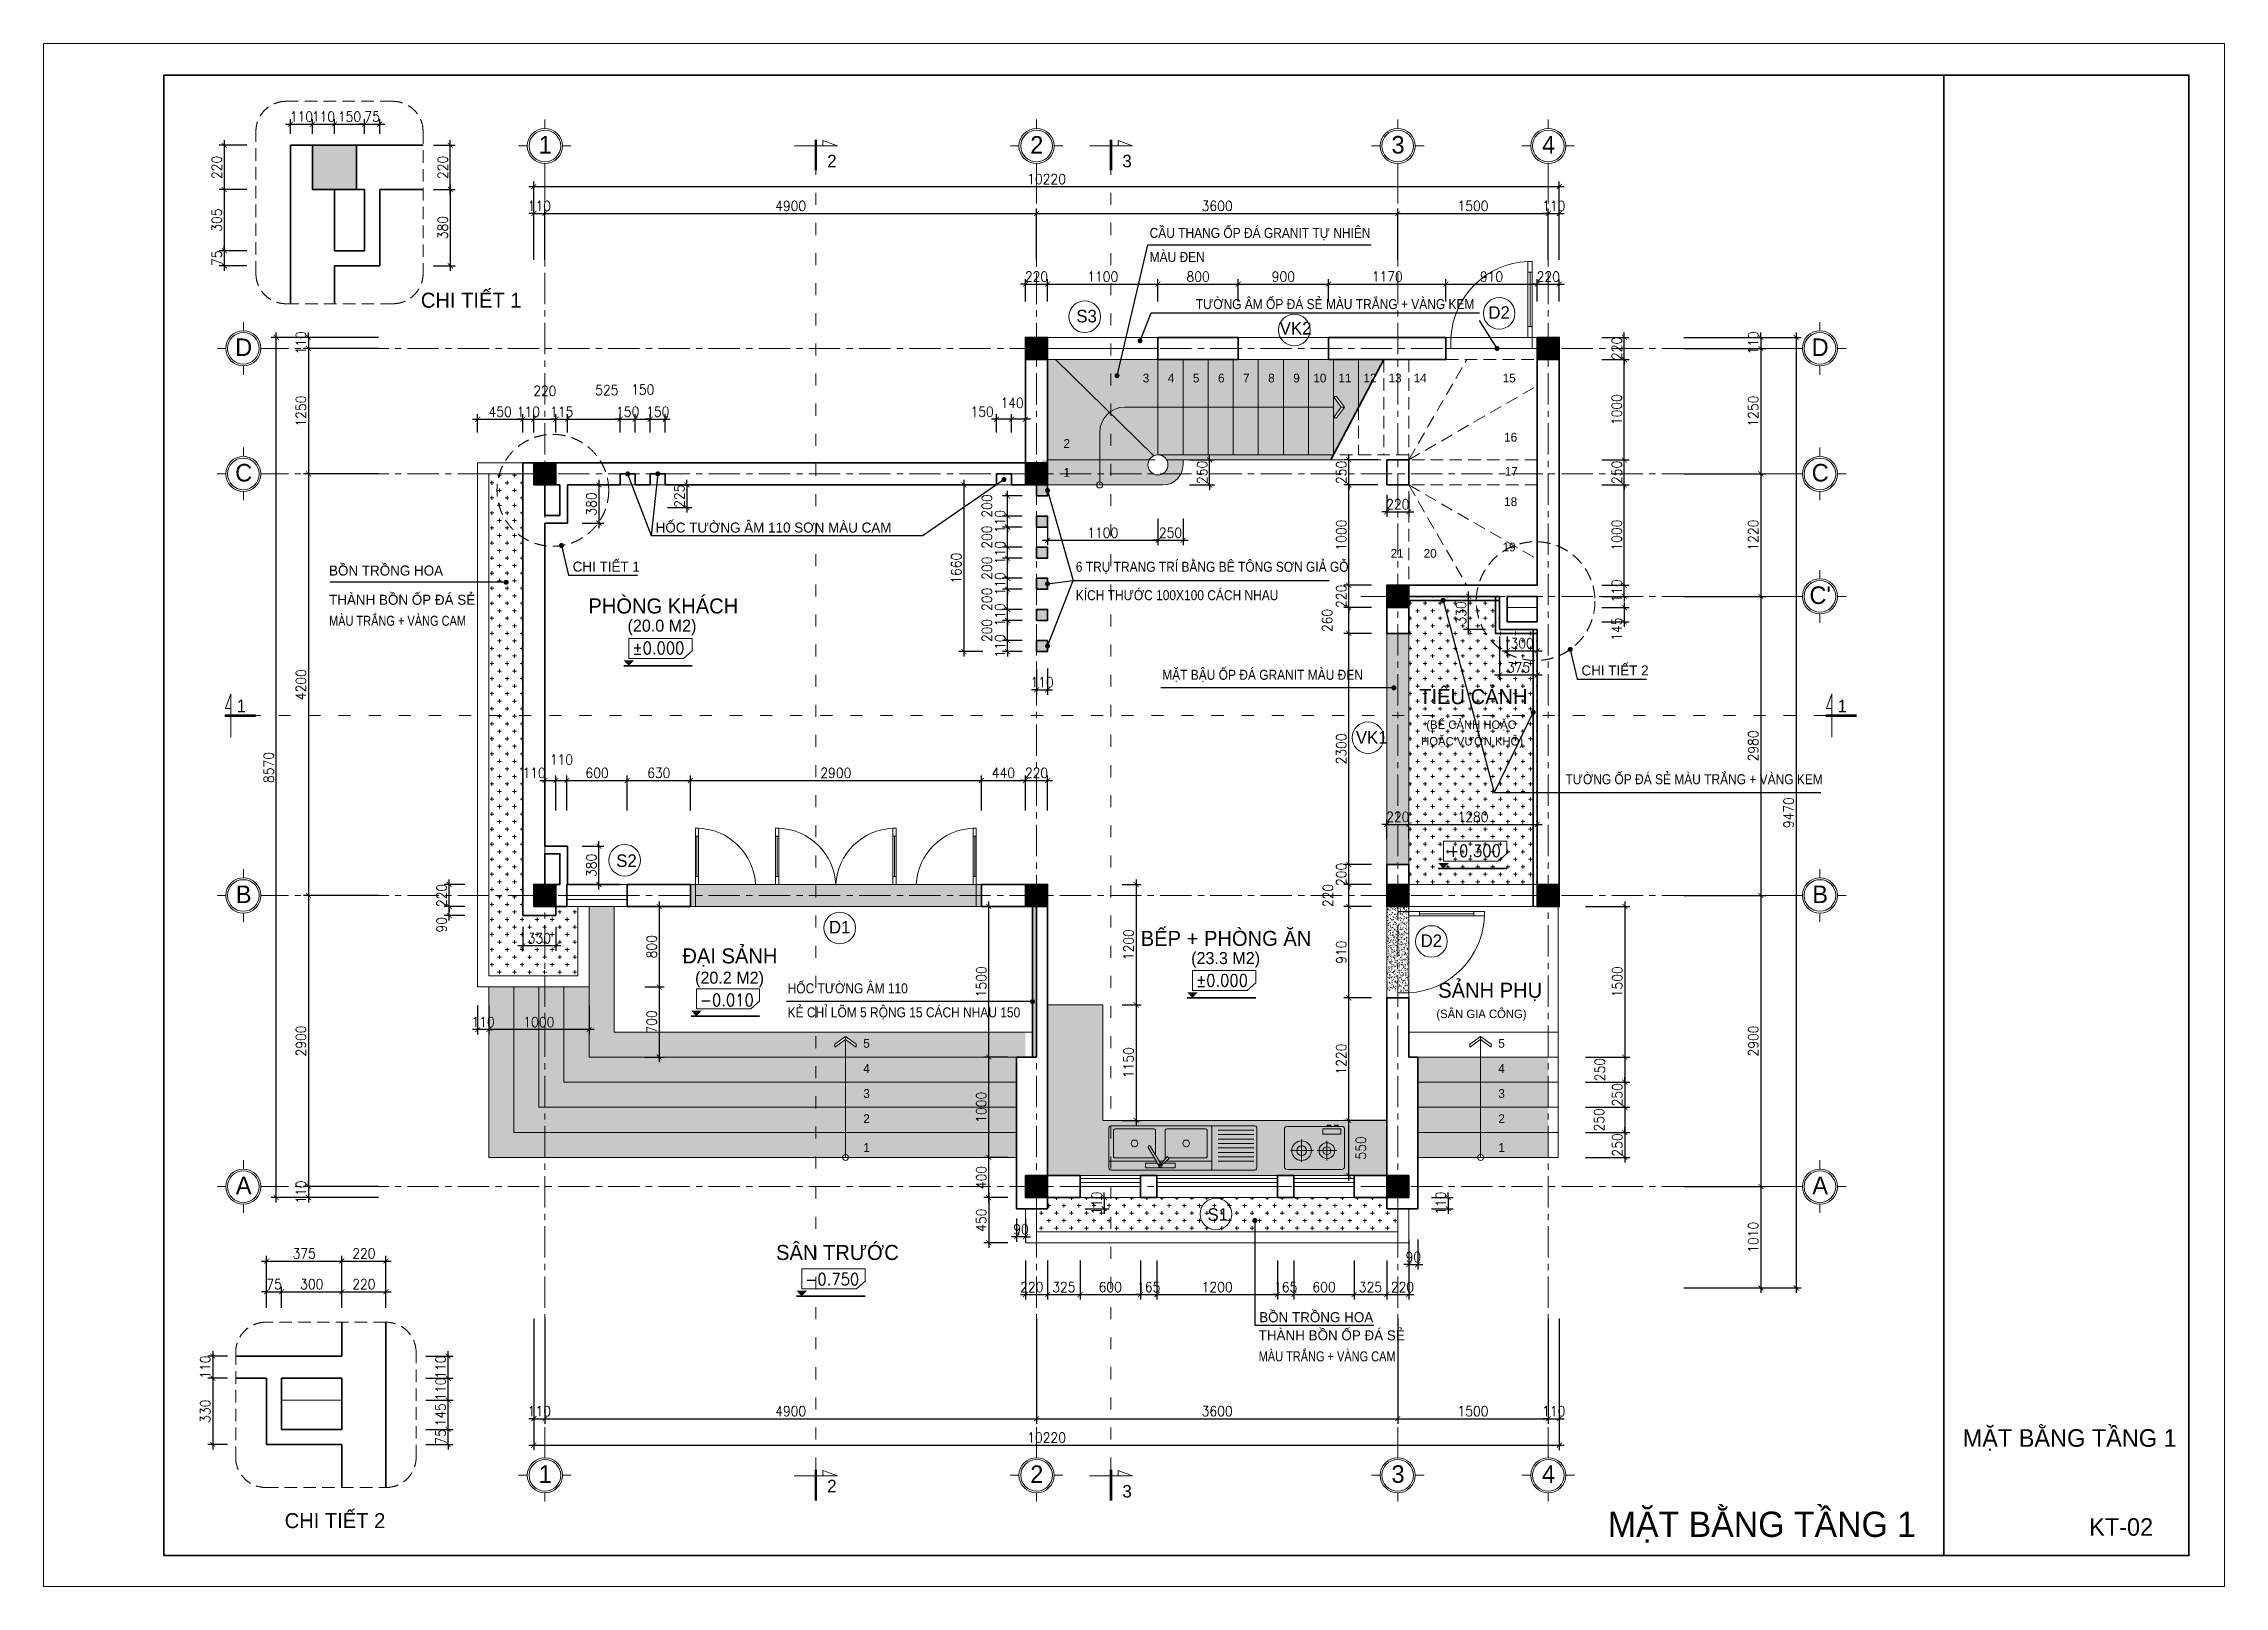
# Model space of a CAD drawing. Header units: millimetres. Extents: x -529782 to -142003, y -492574 to -273331.
# Drawn here: x -270099 to -248366, y -371894 to -356525 of the extents above; entities that cross this region are included whole.
import ezdxf
from ezdxf.enums import TextEntityAlignment as Align

# ---------------------------------------------------------------- set-up
doc = ezdxf.new("R2010")
doc.units = ezdxf.units.MM
doc.header["$LTSCALE"] = 500
doc.header["$MEASUREMENT"] = 0
doc.header["$PDMODE"] = 3
for name, pattern in [('ACAD_ISO03W100', [30, 12, -18]), ('CENTER', [2, 1.25, -0.25, 0.25, -0.25]), ('HIDDEN', [0.375, 0.25, -0.125])]:
    doc.linetypes.add(name, pattern=pattern)
doc.layers.get('0').update_dxf_attribs({"linetype": 'CONTINUOUS', "lineweight": 13})
doc.layers.get('Defpoints').update_dxf_attribs({"color": 255, "linetype": 'CONTINUOUS', "lineweight": 13})
for name, color, linetype, lineweight in [('1.cat 30', 30, 'CONTINUOUS', 35), ('1.cot', 2, 'CONTINUOUS', 35), ('2.thay 145', 145, 'CONTINUOUS', 18), ('3.manh 08', 8, 'CONTINUOUS', 9), ('4.dim 08', 8, 'CONTINUOUS', 13), ('6.khuat 75', 75, 'HIDDEN', 18), ('7.tim 67', 67, 'CENTER', 9), ('8.vat lieu 08', 8, 'CONTINUOUS', 5), ('9.text \xad white', 7, 'CONTINUOUS', 15), ('CA.manh 08', 8, 'CONTINUOUS', 9), ('CA.thay 145', 145, 'CONTINUOUS', 18), ('CHITIET', 9, 'CONTINUOUS', 9), ('noithat', 15, 'CONTINUOUS', 9)]:
    doc.layers.add(name, color=color, linetype=linetype, lineweight=lineweight)
doc.styles.add('CA.JSC1', font='')
doc.styles.get("Standard").update_dxf_attribs({"font": 'txt.shx', "width": 0.9})
doc.styles.add('VnAvantH', font='')
doc.styles.get('CA.JSC1').set_extended_font_data('.VnAvantH')
doc.styles.get('VnAvantH').set_extended_font_data('.VnAvantH')
doc.dimstyles.new('CA 50', dxfattribs={"dimscale": 0, "dimtxt": 100, "dimasz": 50, "dimexe": 50, "dimexo": 0, "dimgap": 25, "dimtad": 1, "dimdec": 0, "dimzin": 0, "dimdsep": 46, "dimtxsty": 'Standard', "dimblk": 'ARCHTICK', "dimcen": 0.09, "dimdle": 50, "dimclrd": 256, "dimclre": 256, "dimclrt": 7, "dimadec": 0, "dimazin": 0, "dimtfac": 1, "dimtdec": 0, "dimtix": 1, "dimtmove": 2, "dimatfit": 3, "dimldrblk": 'DOT', "dimfxl": 1, "dimtolj": 1, "dimtzin": 0, "dimarcsym": 0})
doc.dimstyles.new('CA 50x2', dxfattribs={"dimscale": 0, "dimtxt": 100, "dimasz": 50, "dimexe": 50, "dimexo": 0, "dimgap": 25, "dimtad": 1, "dimdec": 0, "dimlfac": 0.5, "dimzin": 0, "dimdsep": 46, "dimtxsty": 'Standard', "dimblk": 'ARCHTICK', "dimcen": 0.09, "dimdle": 50, "dimclrd": 256, "dimclre": 256, "dimclrt": 7, "dimadec": 0, "dimazin": 0, "dimtfac": 1, "dimtdec": 0, "dimtix": 1, "dimtmove": 2, "dimatfit": 3, "dimldrblk": 'DOT', "dimfxl": 1, "dimtolj": 1, "dimtzin": 0, "dimarcsym": 0})
pattern_1 = [(0, (0, 0), (75, 75), [37.5, -112.5]), (90, (18.75, -18.75), (-74.99999999999999, 75), [37.5, -112.5])]
pattern_2 = [(37.50000000000001, (0, 0), (-1.259867162192163, 38.53647538026317), [0, -30.4, 0, -34, 0, -32.5]), (7.499999999999999, (0, 0), (35.39553410535454, 56.4429213045948), [0, -16.4, 0, -27.4, 0, -10.5]), (327.5, (-24.6, 0), (62.2828372350299, 0.11318107073929), [0, -10, 0, -36, 0, -47]), (317.5, (-24.6, 0), (60.12253209144586, 17.55351129868498), [0, -5, 0, -23.6, 0, -27])]

msp = doc.modelspace()

# ---------------------------------------------------------------- texts
at = {"layer": '9.text \xad white', "style": 'CA.JSC1'}
for s, p in [('1', (-265101.0675895098, -357532.2500697123)), ('2', (-260201.0675895098, -357532.2500697123)), ('3', (-256601.0675895106, -357532.2500697123)), ('4', (-255101.0675895098, -357532.2500697123)), ('d', (-268105.5675836488, -359549.2500542772)), ('d', (-252394.0675953712, -359549.2500542772)), ('c', (-268105.5675836488, -360799.2500542773)), ('c', (-252394.0675953712, -360799.2500542773)), ("c'", (-252394.0675953712, -362019.2500542772)), ('b', (-268105.5675836488, -364999.2500542773)), ('b', (-252394.0675953712, -364999.2500542773)), ('a', (-268105.5675836488, -367899.2500542772)), ('a', (-252394.0675953712, -367899.2500542772)), ('1', (-265101.0675895098, -370774.7500578589)), ('2', (-260201.0675895098, -370774.7500578589)), ('3', (-256601.0675895106, -370774.7500578589)), ('4', (-255101.0675895098, -370774.7500578589))]:
    msp.add_text(s, height=174.9999882000658, dxfattribs=at).set_placement(p, align=Align.MIDDLE)
at = {"layer": '9.text \xad white'}
for s, height, style, p in [('2', 124.999999999455, 'VnAvantH', (-262289.2767566619, -357756.8797202609)), ('3', 124.999999999455, 'VnAvantH', (-259347.9990869826, -357756.8797202609)), ('chi tiÕt 1', 150, 'CA.JSC1', (-266339.8850911398, -359155.9763323885)), ('s3', 124.999999999455, 'VnAvantH', (-259807.1633140501, -359301.9083341591)), ('d2', 124.999999999455, 'VnAvantH', (-255700.8579701895, -359266.0265926851)), ('vk2', 124.999999999455, 'VnAvantH', (-257780.0566936075, -359422.5507105789)), ('3', 87.49999999961852, 'VnAvantH', (-259145.420159785, -359899.7455064543)), ('4', 87.49999999961852, 'VnAvantH', (-258895.420159785, -359899.7455064543)), ('5', 87.49999999961852, 'VnAvantH', (-258645.4201597849, -359899.7455064543)), ('6', 87.49999999961852, 'VnAvantH', (-258395.4201597849, -359899.7455064543)), ('7', 87.49999999961852, 'VnAvantH', (-258145.4201597849, -359899.7455064543)), ('8', 87.49999999961852, 'VnAvantH', (-257895.4201597849, -359899.7455064543)), ('9', 87.49999999961852, 'VnAvantH', (-257645.4201597849, -359899.7455064543)), ('10', 87.49999999961852, 'VnAvantH', (-257445.4201597849, -359899.7455064543)), ('11', 87.49999999961852, 'VnAvantH', (-257195.4201597849, -359899.7455064543)), ('12', 87.49999999961852, 'VnAvantH', (-256945.4201597849, -359899.7455064543)), ('13', 87.49999999961852, 'VnAvantH', (-256695.4201597849, -359899.7455064543)), ('14', 87.49999999961852, 'VnAvantH', (-256445.4201597849, -359899.7455064543)), ('15', 87.49999999961852, 'VnAvantH', (-255558.4201597848, -359899.7455064543)), ('2', 87.49999999961852, 'VnAvantH', (-259934.9201597852, -360552.2455064543)), ('16', 87.49999999961852, 'VnAvantH', (-255543.4201597848, -360489.2455064543)), ('1', 87.49999999961852, 'VnAvantH', (-259934.9201597852, -360840.2455064543)), ('17', 87.49999999961852, 'VnAvantH', (-255537.9201597848, -360828.7455064543)), ('18', 87.49999999961852, 'VnAvantH', (-255543.4201597848, -361131.7455064543)), ('hèc t\xadêng ©m 110 s¬n mµu cam', 100, 'CA.JSC1', (-263999.404631611, -361395.5126941758)), ('21', 87.49999999961852, 'VnAvantH', (-256675.4201597848, -361646.7455064543)), ('20', 87.49999999961852, 'VnAvantH', (-256345.9201597848, -361646.7455064543)), ('19', 87.49999999961852, 'VnAvantH', (-255558.9201597848, -361583.2455064543)), ('bån trång hoa', 100, 'CA.JSC1', (-267254.6801382143, -361824.0161703597)), ('chi tiÕt 1', 100, 'CA.JSC1', (-264826.3707642024, -361784.6494485973)), ('thµnh bån èp ®¸ sÎ', 100, 'CA.JSC1', (-267254.6801382143, -362115.1937693839)), ('phßng kh¸ch', 150, 'CA.JSC1', (-264669.9635573111, -362201.6011542426)), ('(20.0 M2)', 120, 'CA.JSC1', (-264279.9387750564, -362382.9624878382)), ('chi tiÕt 2', 100, 'CA.JSC1', (-254772.9643591104, -362819.1531250338)), ('tiÓu c¶nh', 150, 'CA.JSC1', (-256390.4635573111, -363104.6656239377)), ('1', 124.999999999455, 'VnAvantH', (-268175.7049327324, -363185.5836174187)), ('1', 124.999999999455, 'VnAvantH', (-252220.2403640497, -363185.5836174187)), ('vk1', 124.999999999455, 'VnAvantH', (-257021.2558756657, -363498.6922655443)), ('(bÓ c¶nh hoÆc ', 84, 'CA.JSC1', (-256319.0194707485, -363351.362749405)), ('hoÆc v\xadên kh«)', 84, 'CA.JSC1', (-256370.5194707485, -363516.362749405)), ('s2', 124.999999999455, 'VnAvantH', (-264392.4070349638, -364727.1059088777)), ('d1', 124.999999999455, 'VnAvantH', (-262272.4068372694, -365389.1026901935)), ('bÕp + phßng ¨n', 150, 'CA.JSC1', (-259164.9635573111, -365513.1656239377)), ('®¹i s¶nh', 150, 'CA.JSC1', (-263733.3303015667, -365687.8574203631)), ('d2', 124.999999999455, 'VnAvantH', (-256375.9659271754, -365523.8112549355)), ('(20.2 M2)', 120, 'CA.JSC1', (-263606.8055193121, -365889.7187539587)), ('(23.3 M2)', 120, 'CA.JSC1', (-258662.9387750564, -365694.5269575333)), ('s¶nh phô', 150, 'CA.JSC1', (-256200.9635573111, -366030.1656239377)), ('(s©n gia c«ng)', 84, 'CA.JSC1', (-256219.0194707485, -366232.362749405)), ('5', 87.49999999961852, 'VnAvantH', (-261930.4201597852, -366527.7455064543)), ('5', 87.49999999961852, 'VnAvantH', (-255601.9201597851, -366527.7455064543)), ('4', 87.49999999961852, 'VnAvantH', (-261930.4201597852, -366777.7455064543)), ('4', 87.49999999961852, 'VnAvantH', (-255601.9201597851, -366777.7455064543)), ('3', 87.49999999961852, 'VnAvantH', (-261930.4201597852, -367027.7455064543)), ('3', 87.49999999961852, 'VnAvantH', (-255601.9201597851, -367027.7455064543)), ('2', 87.49999999961852, 'VnAvantH', (-261930.4201597852, -367277.7455064543)), ('2', 87.49999999961852, 'VnAvantH', (-255601.9201597851, -367277.7455064543)), ('1', 87.49999999961852, 'VnAvantH', (-261930.4201597852, -367565.7455064543)), ('1', 87.49999999961852, 'VnAvantH', (-255601.9201597851, -367565.7455064543)), ('s1', 124.999999999455, 'VnAvantH', (-258500.3085653386, -368251.7149264466)), ('s©n tr\xadíc', 150, 'CA.JSC1', (-262799.9635573111, -368642.1656239377)), ('bån trång hoa', 100, 'CA.JSC1', (-257985.0397462107, -369261.7221382093)), ('thµnh bån èp ®¸ sÎ', 100, 'CA.JSC1', (-257990.3148813331, -369442.9078730926)), ('mÆt b»ng tÇng 1', 175.0000000057414, 'CA.JSC1', (-250973.9174116765, -370503.025722716)), ('2', 124.999999999455, 'VnAvantH', (-262289.2767566619, -370956.4291434883)), ('3', 124.999999999455, 'VnAvantH', (-259347.9990869826, -371008.4575098416)), ('chi tiÕt 2', 150, 'CA.JSC1', (-267696.8405421471, -371313.6933760846)), ('mÆt b»ng tÇng 1', 252, 'CA.JSC1', (-254509.6052622986, -371401.234066766))]:
    msp.add_text(s, height=height, dxfattribs=dict(at, style=style)).set_placement(p)
at = {"layer": '9.text \xad white', "style": 'CA.JSC1'}
for s, width, p in [('cÇu thang èp ®¸ granit tù nhiªn', 0.8912940669403804, (-259076.6935039267, -358460.6410983381)), ('mµu ®en', 0.8912940669403804, (-259076.6935039267, -358699.7191795465)), ('t\xadêng ©m èp ®¸ sÎ mµu tr¾ng + vµng kem', 0.8912940669403804, (-258616.8124126298, -359169.3252984745)), ('6 trô trang trÝ b»ng bª t«ng s¬n gi¶ gç', 0.8912940669403804, (-259812.1338175882, -361786.3648745102)), ('kÝch th\xadíc 100x100 c¸ch nhau ', 0.8912940669403804, (-259812.1338175882, -362069.2690339993)), ('mµu tr¾ng + vµng cam', 0.8183046228915485, (-267254.6801382143, -362324.4777731558)), ('mÆt bËu èp ®¸ granit mµu ®en', 0.8912940669403804, (-258951.2940295329, -362862.4034558748)), ('t\xadêng èp ®¸ sÎ mµu tr¾ng + vµng kem', 0.8912940669403804, (-254932.813703001, -363902.7239129875)), ('hèc t\xadêng ©m 110', 0.8912940669403804, (-262684.3212506024, -365985.6448497453)), ('kÎ chØ lâm 5 réng 15 c¸ch nhau 150 ', 0.8912940669403804, (-262684.3212506024, -366225.3531131349)), ('mµu tr¾ng + vµng cam', 0.8183046228915485, (-257990.3148813331, -369652.1918768644))]:
    msp.add_text(s, height=100, dxfattribs=dict(at, width=width)).set_placement(p)
msp.add_text('kt-02', height=175.0000000057414, dxfattribs=at).set_placement((-249394.5509578642, -371389.4601431544), align=Align.CENTER)
at = {"layer": '9.text \xad white', "lineweight": 100, "char_height": 120, "width": 546.9, "attachment_point": 1}
for s, insert in [('%%P0.000', (-264231.6672303157, -362485.4666837277)), ('+0.300', (-256113.3744183301, -364504.9085880698)), ('-0.010', (-263558.5339745713, -365992.2229498483)), ('%%P0.000', (-258614.6672303157, -365797.0311534228)), ('-0.750', (-262508.1672303157, -368773.5311534228))]:
    msp.add_mtext(s, dxfattribs=dict(at, insert=insert))

# ---------------------------------------------------------------- blocks, each defined once
blk = doc.blocks.new('A$C2BDB356E')
at = {"layer": 'noithat', "color": 135, "linetype": 'Continuous'}
for p, q in [((0.0007344302721321583, 599.9999563574092), (0.0007344302721321583, 699.9999563574092)), ((0.0007344302721321583, 699.9999563574092), (40.00073443027213, 699.9999563574092)), ((40.00073443027213, 699.9999563574092), (40.00073443027213, 599.9999563574092)), ((40.00073443027213, 599.9999563574092), (0.0007344302721321583, 599.9999563574092)), ((0.0007344302721321583, 99.99995635740925), (0.0007344302721321583, -4.364259075373411e-05)), ((40.00073443027213, 99.99995635740925), (0.0007344302721321583, 99.99995635740925)), ((40.00073443027213, -4.364259075373411e-05), (40.00073443027213, 99.99995635740925)), ((0.0007344302721321583, -4.364259075373411e-05), (40.00073443027213, -4.364259075373411e-05))]:
    blk.add_line(p, q, dxfattribs=at)
at = {"layer": 'noithat', "color": 8, "linetype": 'Continuous'}
for p, q in [((0.0007344302721321583, 99.99995635740925), (0.0007344302721321583, 599.9999563574092)), ((20.00073443027213, 599.9999563574092), (20.00073443027213, 99.99995635740925)), ((40.00073443027213, 599.9999563574092), (40.00073443027213, 99.99995635740925))]:
    blk.add_line(p, q, dxfattribs=at)
at = {"layer": 'noithat', "color": 1, "linetype": 'Continuous'}
blk.add_arc((10.18820847296689, 740.3098040898665), 740.9098847954065, 272.306074052381, 356.8812333185894, dxfattribs=at)
blk = doc.blocks.new('mui ten')
at = {"layer": '2.thay 145', "color": 2}
for points in [[(215.9530817739433, 213.65967309798), (154.2804254583607, 213.65967309798), (0, 0), (61.67265631558257, 0)], [(61.67265631558257, 0), (0, 0), (154.2804254583607, -213.6596730979509), (215.9530817739433, -213.6596730979509)]]:
    blk.add_lwpolyline(points, close=True, dxfattribs=at)
blk = doc.blocks.new('A$C1A9D127A')
at = {"layer": 'noithat', "color": 135, "linetype": 'Continuous'}
for p, q in [((49.99985728343017, 109.9998206971213), (-0.0001427165698260069, 109.9998206971213)), ((-0.0001427165698260069, 109.9998206971213), (-0.0001427165698260069, -0.000179302878677845)), ((49.99985728343017, -0.000179302878677845), (49.99985728343017, 109.9998206971213)), ((-0.0001427165698260069, -0.000179302878677845), (49.99985728343017, -0.000179302878677845))]:
    blk.add_line(p, q, dxfattribs=at)
blk = doc.blocks.new('A$C30FB348B')
at = {"layer": 'noithat', "linetype": 'Continuous'}
for p, q in [((572.7609284371138, 440.9020689167082), (27.23950612545013, 440.9020689167082)), ((0.0002172812819480896, 33.85347321256995), (0.0002172812819480896, 421.2069516330957)), ((60.14995465427637, 254.3239532783628), (289.5696166753769, 254.3239532783628)), ((171.159261636436, 365.3245245367289), (171.159261636436, 143.323380228132)), ((325.3904412314296, 254.3239532783628), (521.5053820014, 254.3239532783628)), ((423.4479116201401, 352.3814236670732), (423.4479116201401, 156.2664828933775)), ((600.000217281282, 421.2069516330957), (600.000217281282, 33.85347321256995)), ((572.7623986005783, 14.15982609987259), (27.23950612545013, 14.15982609987259)), ((383.7958815470338, 35.55339248850942), (383.7958815470338, 89.17481165751815)), ((383.7958815470338, 89.17481165751815), (561.421077311039, 89.17481165751815)), ((561.421077311039, 35.55339248850942), (383.7958815470338, 35.55339248850942)), ((424.4404108226299, 9.21943062916398), (424.4404108226299, 0.000129304826259613)), ((461.3425084352493, 9.21943062916398), (424.4404108226299, 9.21943062916398)), ((424.4404108226299, 0.000129304826259613), (461.3425084352493, 0.000129304826259613)), ((461.3425084352493, 0.000129304826259613), (461.3425084352493, 9.21943062916398)), ((498.2446060404181, 9.21943062916398), (498.2446060404181, 0.000129304826259613)), ((535.1467036530375, 9.21943062916398), (498.2446060404181, 9.21943062916398)), ((498.2446060404181, 0.000129304826259613), (535.1467036530375, 0.000129304826259613)), ((535.1467036530375, 0.000129304826259613), (535.1467036530375, 9.21943062916398)), ((561.421077311039, 89.17481165751815), (561.421077311039, 35.55339248850942))]:
    blk.add_line(p, q, dxfattribs=at)
for centre, radius in [((171.159261636436, 254.3239532783628), 98.05747038781627), ((171.159261636436, 254.3239532783628), 49.02675046593203), ((423.4479116201401, 254.3239532783628), 78.44703483184028), ((423.4479116201401, 254.3239532783628), 39.22245889433288)]:
    blk.add_circle(centre, radius, dxfattribs=at)
for centre, radius, start, end in [((23.98896186053753, 416.7174651958048), 24.40207153541323, 82.34500645353862, 169.4018578650414), ((576.0105572864413, 416.7144089266658), 24.40497866236014, 10.60416503211747, 97.65190782303455), ((23.98983140289783, 38.34199333935976), 24.40012875186774, 190.6001994432586, 277.6639966626983), ((576.0186663344502, 38.3432694375515), 24.40255349083593, 262.3420477855835, 349.3978178015818)]:
    blk.add_arc(centre, radius, start, end, dxfattribs=at)
blk = doc.blocks.new('A$C6E1B72D1')
at = {"layer": 'noithat', "linetype": 'Continuous'}
for p, q in [((1444.282749138772, 442.9146523438394), (32.09326549619436, 442.91236352548)), ((449.2830543145537, 442.9131264649332), (450.34659191221, 7.104501128196716e-05)), ((-0.0001640692353248596, 420.7680458985269), (-0.0001640692353248596, 22.14362573251128)), ((449.3356971368194, 354.2458291016519), (908.1941871270537, 354.2458291016519)), ((497.4787025079131, 309.9541420899332), (497.4787025079131, 43.05427026376128)), ((513.5263709649444, 321.0274453125894), (881.2021522149444, 321.0274453125894)), ((1111.11319347471, 420.7672829590738), (814.6013526543975, 420.7672829590738)), ((814.6013526543975, 420.7672829590738), (814.6013526543975, 373.2193703614175)), ((929.3222694024444, 373.2193703614175), (814.6013526543975, 373.2193703614175)), ((967.8308753594756, 407.7980751954019), (876.3742713555694, 325.6722207032144)), ((876.3742713555694, 325.6722207032144), (894.9060706719756, 307.8423256836832)), ((894.9060706719756, 307.8423256836832), (974.3280677422881, 401.890635009855)), ((914.7150306329131, 43.05503320321441), (914.7150306329131, 331.2996621094644)), ((934.092929802835, 354.2458291016519), (973.14932628721, 354.2458291016519)), ((950.1161841973662, 373.2193703614175), (961.7471961602569, 373.2193703614175)), ((957.7417640313506, 379.8828835450113), (957.786777459085, 379.8073525391519)), ((957.786777459085, 379.8073525391519), (1063.350131951272, 204.1603798829019)), ((979.8929481133819, 390.5480141602457), (980.0287513360381, 390.2893776856363)), ((980.0287513360381, 390.2893776856363), (1084.747531853616, 216.0469765625894)), ((990.2902869805694, 373.2193703614175), (1111.11319347471, 373.2193703614175)), ((1476.377323113382, 354.2458291016519), (1001.690891228616, 354.2458291016519)), ((1010.998752556741, 43.05503320321441), (1010.998752556741, 291.2682290039957)), ((1412.18741222471, 321.0274453125894), (1021.654727898538, 321.0274453125894)), ((1111.11319347471, 373.2193703614175), (1111.11319347471, 420.7672829590738)), ((1428.235080681741, 309.9541420899332), (1428.235080681741, 43.05503320321441)), ((1476.377323113382, 420.76880883798), (1477.335575066507, 22.14667749032378)), ((32.09326549619436, 7.104501128196716e-05), (1445.240238152444, 0.0008339844644069672)), ((513.5263709649444, 31.98172998055816), (898.6673621758819, 31.98249292001128)), ((1412.18741222471, 31.98249292001128), (1027.046421013772, 31.98249292001128))]:
    blk.add_line(p, q, dxfattribs=at)
at = {"layer": 'noithat', "color": 156}
for p, q in [((32.09479137510061, 354.3312783204019), (385.142734490335, 354.3312783204019)), ((32.09479137510061, 310.0403542481363), (385.142734490335, 310.0403542481363)), ((32.09479137510061, 265.7486672364175), (385.142734490335, 265.7486672364175)), ((32.09479137510061, 221.4577431641519), (385.142734490335, 221.4577431641519)), ((32.09479137510061, 177.1668190918863), (385.142734490335, 177.1668190918863)), ((32.09479137510061, 132.8751320801675), (385.142734490335, 132.8751320801675)), ((32.09479137510061, 88.5842080079019), (385.142734490335, 88.5842080079019)), ((32.09479137510061, 44.29328393563628), (385.142734490335, 44.29328393563628))]:
    blk.add_line(p, q, dxfattribs=at)
at = {"layer": 'noithat', "linetype": 'Continuous'}
for centre in [(706.0976295098662, 175.4769082032144), (1219.617679558694, 175.4776711426675)]:
    blk.add_circle(centre, 33.2183837890625, dxfattribs=at)
for centre, radius, start, end in [((27.88928361982107, 414.6767083741724), 28.54690325358887, 81.53149259038038, 167.6794986471962), ((1448.484984233975, 414.6754441000521), 28.55016045374393, 12.3232379801275, 98.46398995753543), ((511.4259673058987, 306.9064311049879), 14.27636990668869, 81.53967679184258, 167.6736672196492), ((962.2162634953856, 397.4688732884824), 18.1301029671313, 250.4989757583646, 208.8114479477227), ((967.2825764790177, 400.668092019856), 7.15103431334749, 9.856066332278878, 85.60258372918807), ((1414.289938315749, 306.9095069915056), 14.273639983018, 12.31608928529571, 98.47056654684057), ((27.8893860206008, 28.23608449101448), 28.54724256486085, 192.3226559555198, 278.46819839597), ((511.4260698035359, 46.1031027585268), 14.27670949751336, 192.3306420769022, 278.4597047586103), ((900.7689119577408, 46.10205603763461), 14.27510329785728, 261.5342698816995, 347.6753836584962), ((1024.944871224463, 46.10205603763461), 14.27510329785728, 192.3246163415039, 278.4657301183006), ((1073.935023337603, 210.3085482418537), 12.24091091034832, 210.1498957387909, 27.95584347097996), ((1414.291083939373, 46.09898068383336), 14.27237406477604, 261.5240268080724, 347.6856265543046), ((1449.44306563586, 28.24014461413026), 28.5503489238796, 261.5348641832857, 347.6766344100138)]:
    blk.add_arc(centre, radius, start, end, dxfattribs=at)
blk = doc.blocks.new('ki hieu cost')
at = {"layer": '1.cat 30'}
blk.add_line((-119312.6479903211, -196389.5266377838), (-118175.9534743076, -196389.5266377837), dxfattribs=at)
at = {"layer": '3.manh 08'}
blk.add_lwpolyline([(-119227.225577535, -195933.8747298737), (-119227.225577535, -196268.1983629046), (-118320.4604987512, -196268.1983629046), (-118175.9534743076, -196138.8011558482), (-118175.9534743076, -195933.8747298737)], close=True, dxfattribs=at)
blk.add_solid([(-119312.6479903211, -196299.0221607631), (-119141.803164749, -196299.0221607631), (-119227.225577535, -196389.5266377839)], dxfattribs=at)
blk = doc.blocks.new('khung co loan')
at = {"layer": '1.cat 30'}
blk.add_lwpolyline([(1158.281703106128, -14553.47590842255), (1158.281703106128, -303.4759079545038), (20658.28170374641, -303.4759079545038), (20658.28170374641, -14553.47590842255)], close=True, dxfattribs=at)
blk.add_lwpolyline([(18298.08122972515, -303.4759079552605), (18298.08122972515, -14553.47590842255)], dxfattribs=at)
at = {"layer": '3.manh 08'}
blk.add_lwpolyline([(0, -14850.00000048772), (21000.00000000023, -14850.00000048772), (21000.00000000023, -4.877219907939434e-07), (0, -4.877219907939434e-07)], close=True, dxfattribs=at)
blk = doc.blocks.new('_ArchTick')
at = {"color": 1, "linetype": 'ByBlock', "const_width": 0.150000081}
blk.add_lwpolyline([(-0.5000002699998731, -0.5000002699998731), (0.5000002699998731, 0.5000002699998731)], dxfattribs=at)
blk = doc.blocks.new('*D320')
at = {"layer": '4.dim 08', "lineweight": -2, "transparency": 16777216}
for p, q in [((-265823.8179060325, -360266.5), (-265273.8179060325, -360266.5)), ((-265773.8179060325, -360397.5), (-265773.8179060325, -360216.5)), ((-265323.8179060325, -360397.5), (-265323.8179060325, -360216.5))]:
    blk.add_line(p, q, dxfattribs=at)
at = {"layer": 'Defpoints', "color": 0, "transparency": 16777216}
for p in [(-265323.8179060325, -360266.5), (-265773.8179060325, -360397.5), (-265323.8179060325, -360397.5)]:
    blk.add_point(p, dxfattribs=at)
at = {"layer": '4.dim 08', "lineweight": -2, "transparency": 16777216, "xscale": 50, "yscale": 50, "zscale": 50, "rotation": 180}
blk.add_blockref('_ArchTick', (-265773.8179060325, -360266.5), dxfattribs=at)
at = {"layer": '4.dim 08', "lineweight": -2, "transparency": 16777216, "xscale": 50, "yscale": 50, "zscale": 50}
blk.add_blockref('_ArchTick', (-265323.8179060325, -360266.5), dxfattribs=at)
at = {"layer": '4.dim 08', "color": 7, "transparency": 16777216, "insert": (-265548.8179060325, -360191.5), "char_height": 100, "attachment_point": 5}
blk.add_mtext('\\A1;450', dxfattribs=at)
blk = doc.blocks.new('_DOT')
at = {"color": 1, "linetype": 'ByBlock'}
blk.add_line((-0.5, 0), (-1, 0), dxfattribs=at)
at = {"color": 1, "linetype": 'ByBlock', "const_width": 0.5}
blk.add_lwpolyline([(-0.25, 0, 1), (0.25, 0, 1)], format="xyb", close=True, dxfattribs=at)
blk = doc.blocks.new('*D321')
at = {"layer": '4.dim 08', "lineweight": -2, "transparency": 16777216}
for p, q in [((-265323.8179060325, -360266.5), (-265373.8179060325, -360266.5)), ((-265323.8179060325, -360397.5), (-265323.8179060325, -360216.5)), ((-265323.8179060325, -360266.5), (-265213.8179060325, -360266.5)), ((-265213.8179060325, -360397.5), (-265213.8179060325, -360216.5)), ((-265213.8179060325, -360266.5), (-265163.8179060325, -360266.5))]:
    blk.add_line(p, q, dxfattribs=at)
at = {"layer": 'Defpoints', "color": 0, "transparency": 16777216}
for p in [(-265213.8179060325, -360266.5), (-265323.8179060325, -360397.5), (-265213.8179060325, -360397.5)]:
    blk.add_point(p, dxfattribs=at)
at = {"layer": '4.dim 08', "lineweight": -2, "transparency": 16777216, "xscale": 50, "yscale": 50, "zscale": 50}
blk.add_blockref('_ArchTick', (-265323.8179060325, -360266.5), dxfattribs=at)
at = {"layer": '4.dim 08', "lineweight": -2, "transparency": 16777216, "xscale": 50, "yscale": 50, "zscale": 50, "rotation": 180}
blk.add_blockref('_ArchTick', (-265213.8179060325, -360266.5), dxfattribs=at)
at = {"layer": '4.dim 08', "color": 7, "transparency": 16777216, "insert": (-265268.8179060325, -360191.5), "char_height": 100, "attachment_point": 5}
blk.add_mtext('\\A1;110', dxfattribs=at)
blk = doc.blocks.new('*D322')
at = {"layer": '4.dim 08', "lineweight": -2, "transparency": 16777216}
for p, q in [((-265263.8179060325, -360266.5), (-264943.8179060325, -360266.5)), ((-265213.8179060325, -360397.5), (-265213.8179060325, -360216.5)), ((-264993.8179060325, -360397.5), (-264993.8179060325, -360216.5))]:
    blk.add_line(p, q, dxfattribs=at)
at = {"layer": 'Defpoints', "color": 0, "transparency": 16777216}
for p in [(-264993.8179060325, -360266.5), (-265213.8179060325, -360397.5), (-264993.8179060325, -360397.5)]:
    blk.add_point(p, dxfattribs=at)
at = {"layer": '4.dim 08', "lineweight": -2, "transparency": 16777216, "xscale": 50, "yscale": 50, "zscale": 50, "rotation": 180}
blk.add_blockref('_ArchTick', (-265213.8179060325, -360266.5), dxfattribs=at)
at = {"layer": '4.dim 08', "lineweight": -2, "transparency": 16777216, "xscale": 50, "yscale": 50, "zscale": 50}
blk.add_blockref('_ArchTick', (-264993.8179060325, -360266.5), dxfattribs=at)
at = {"layer": '4.dim 08', "color": 7, "transparency": 16777216, "insert": (-265103.8179060325, -359984.5), "char_height": 100, "attachment_point": 5}
blk.add_mtext('\\A1;220', dxfattribs=at)
blk = doc.blocks.new('*D323')
at = {"layer": '4.dim 08', "lineweight": -2, "transparency": 16777216}
for p, q in [((-264993.8179060325, -360266.5), (-265043.8179060325, -360266.5)), ((-264993.8179060325, -360397.5), (-264993.8179060325, -360216.5)), ((-264993.8179060325, -360266.5), (-264878.8179060325, -360266.5)), ((-264878.8179060325, -360397.5), (-264878.8179060325, -360216.5)), ((-264878.8179060325, -360266.5), (-264828.8179060325, -360266.5))]:
    blk.add_line(p, q, dxfattribs=at)
at = {"layer": 'Defpoints', "color": 0, "transparency": 16777216}
for p in [(-264878.8179060325, -360266.5), (-264993.8179060325, -360397.5), (-264878.8179060325, -360397.5)]:
    blk.add_point(p, dxfattribs=at)
at = {"layer": '4.dim 08', "lineweight": -2, "transparency": 16777216, "xscale": 50, "yscale": 50, "zscale": 50}
blk.add_blockref('_ArchTick', (-264993.8179060325, -360266.5), dxfattribs=at)
at = {"layer": '4.dim 08', "lineweight": -2, "transparency": 16777216, "xscale": 50, "yscale": 50, "zscale": 50, "rotation": 180}
blk.add_blockref('_ArchTick', (-264878.8179060325, -360266.5), dxfattribs=at)
at = {"layer": '4.dim 08', "color": 7, "transparency": 16777216, "insert": (-264936.3179060325, -360191.5), "char_height": 100, "attachment_point": 5}
blk.add_mtext('\\A1;115', dxfattribs=at)
blk = doc.blocks.new('*D324')
at = {"layer": '4.dim 08', "lineweight": -2, "transparency": 16777216}
for p, q in [((-264928.8179060325, -360266.5), (-264303.8179060325, -360266.5)), ((-264878.8179060325, -360397.5), (-264878.8179060325, -360216.5)), ((-264353.8179060325, -360397.5), (-264353.8179060325, -360216.5))]:
    blk.add_line(p, q, dxfattribs=at)
at = {"layer": 'Defpoints', "color": 0, "transparency": 16777216}
for p in [(-264353.8179060325, -360266.5), (-264878.8179060325, -360397.5), (-264353.8179060325, -360397.5)]:
    blk.add_point(p, dxfattribs=at)
at = {"layer": '4.dim 08', "lineweight": -2, "transparency": 16777216, "xscale": 50, "yscale": 50, "zscale": 50, "rotation": 180}
blk.add_blockref('_ArchTick', (-264878.8179060325, -360266.5), dxfattribs=at)
at = {"layer": '4.dim 08', "lineweight": -2, "transparency": 16777216, "xscale": 50, "yscale": 50, "zscale": 50}
blk.add_blockref('_ArchTick', (-264353.8179060325, -360266.5), dxfattribs=at)
at = {"layer": '4.dim 08', "color": 7, "transparency": 16777216, "insert": (-264486.3179060325, -359976), "char_height": 100, "attachment_point": 5}
blk.add_mtext('\\A1;525', dxfattribs=at)
blk = doc.blocks.new('*D325')
at = {"layer": '4.dim 08', "lineweight": -2, "transparency": 16777216}
for p, q in [((-264353.8179060325, -360266.5), (-264403.8179060325, -360266.5)), ((-264353.8179060325, -360397.5), (-264353.8179060325, -360216.5)), ((-264353.8179060325, -360266.5), (-264203.8179060325, -360266.5)), ((-264203.8179060325, -360397.5), (-264203.8179060325, -360216.5)), ((-264203.8179060325, -360266.5), (-264153.8179060325, -360266.5))]:
    blk.add_line(p, q, dxfattribs=at)
at = {"layer": 'Defpoints', "color": 0, "transparency": 16777216}
for p in [(-264203.8179060325, -360266.5), (-264353.8179060325, -360397.5), (-264203.8179060325, -360397.5)]:
    blk.add_point(p, dxfattribs=at)
at = {"layer": '4.dim 08', "lineweight": -2, "transparency": 16777216, "xscale": 50, "yscale": 50, "zscale": 50}
blk.add_blockref('_ArchTick', (-264353.8179060325, -360266.5), dxfattribs=at)
at = {"layer": '4.dim 08', "lineweight": -2, "transparency": 16777216, "xscale": 50, "yscale": 50, "zscale": 50, "rotation": 180}
blk.add_blockref('_ArchTick', (-264203.8179060325, -360266.5), dxfattribs=at)
at = {"layer": '4.dim 08', "color": 7, "transparency": 16777216, "insert": (-264278.8179060325, -360191.5), "char_height": 100, "attachment_point": 5}
blk.add_mtext('\\A1;150', dxfattribs=at)
blk = doc.blocks.new('*D326')
at = {"layer": '4.dim 08', "lineweight": -2, "transparency": 16777216}
for p, q in [((-264253.8179060325, -360266.5), (-264003.8179060325, -360266.5)), ((-264203.8179060325, -360397.5), (-264203.8179060325, -360216.5)), ((-264053.8179060325, -360397.5), (-264053.8179060325, -360216.5))]:
    blk.add_line(p, q, dxfattribs=at)
at = {"layer": 'Defpoints', "color": 0, "transparency": 16777216}
for p in [(-264053.8179060325, -360266.5), (-264203.8179060325, -360397.5), (-264053.8179060325, -360397.5)]:
    blk.add_point(p, dxfattribs=at)
at = {"layer": '4.dim 08', "lineweight": -2, "transparency": 16777216, "xscale": 50, "yscale": 50, "zscale": 50, "rotation": 180}
blk.add_blockref('_ArchTick', (-264203.8179060325, -360266.5), dxfattribs=at)
at = {"layer": '4.dim 08', "lineweight": -2, "transparency": 16777216, "xscale": 50, "yscale": 50, "zscale": 50}
blk.add_blockref('_ArchTick', (-264053.8179060325, -360266.5), dxfattribs=at)
at = {"layer": '4.dim 08', "color": 7, "transparency": 16777216, "insert": (-264128.8179060325, -359971.5), "char_height": 100, "attachment_point": 5}
blk.add_mtext('\\A1;150', dxfattribs=at)
blk = doc.blocks.new('*D327')
at = {"layer": '4.dim 08', "lineweight": -2, "transparency": 16777216}
for p, q in [((-264053.8179060325, -360266.5), (-264103.8179060325, -360266.5)), ((-264053.8179060325, -360397.5), (-264053.8179060325, -360216.5)), ((-264053.8179060325, -360266.5), (-263903.8179060325, -360266.5)), ((-263903.8179060325, -360397.5), (-263903.8179060325, -360216.5)), ((-263903.8179060325, -360266.5), (-263853.8179060325, -360266.5))]:
    blk.add_line(p, q, dxfattribs=at)
at = {"layer": 'Defpoints', "color": 0, "transparency": 16777216}
for p in [(-263903.8179060325, -360266.5), (-264053.8179060325, -360397.5), (-263903.8179060325, -360397.5)]:
    blk.add_point(p, dxfattribs=at)
at = {"layer": '4.dim 08', "lineweight": -2, "transparency": 16777216, "xscale": 50, "yscale": 50, "zscale": 50}
blk.add_blockref('_ArchTick', (-264053.8179060325, -360266.5), dxfattribs=at)
at = {"layer": '4.dim 08', "lineweight": -2, "transparency": 16777216, "xscale": 50, "yscale": 50, "zscale": 50, "rotation": 180}
blk.add_blockref('_ArchTick', (-263903.8179060325, -360266.5), dxfattribs=at)
at = {"layer": '4.dim 08', "color": 7, "transparency": 16777216, "insert": (-263978.8179060325, -360191.5), "char_height": 100, "attachment_point": 5}
blk.add_mtext('\\A1;150', dxfattribs=at)
blk = doc.blocks.new('*D328')
at = {"layer": '4.dim 08', "lineweight": -2, "transparency": 16777216}
for p, q in [((-260263.8179060325, -360266.5), (-260503.8179060325, -360266.5)), ((-260453.8179060325, -360397.5), (-260453.8179060325, -360216.5)), ((-260313.8179060325, -360397.5), (-260313.8179060325, -360216.5))]:
    blk.add_line(p, q, dxfattribs=at)
at = {"layer": 'Defpoints', "color": 0, "transparency": 16777216}
for p in [(-260453.8179060325, -360266.5), (-260453.8179060325, -360397.5), (-260313.8179060325, -360397.5)]:
    blk.add_point(p, dxfattribs=at)
at = {"layer": '4.dim 08', "lineweight": -2, "transparency": 16777216, "xscale": 50, "yscale": 50, "zscale": 50, "rotation": 180}
blk.add_blockref('_ArchTick', (-260453.8179060325, -360266.5), dxfattribs=at)
at = {"layer": '4.dim 08', "lineweight": -2, "transparency": 16777216, "xscale": 50, "yscale": 50, "zscale": 50}
blk.add_blockref('_ArchTick', (-260313.8179060325, -360266.5), dxfattribs=at)
at = {"layer": '4.dim 08', "color": 7, "transparency": 16777216, "insert": (-260447.5, -360104.5), "char_height": 100, "attachment_point": 5}
blk.add_mtext('\\A1;140', dxfattribs=at)
blk = doc.blocks.new('*D329')
at = {"layer": '4.dim 08', "lineweight": -2, "transparency": 16777216}
for p, q in [((-260403.8179060325, -360266.5), (-260653.8179060325, -360266.5)), ((-260603.8179060325, -360397.5), (-260603.8179060325, -360216.5)), ((-260453.8179060325, -360397.5), (-260453.8179060325, -360216.5))]:
    blk.add_line(p, q, dxfattribs=at)
at = {"layer": 'Defpoints', "color": 0, "transparency": 16777216}
for p in [(-260603.8179060325, -360266.5), (-260603.8179060325, -360397.5), (-260453.8179060325, -360397.5)]:
    blk.add_point(p, dxfattribs=at)
at = {"layer": '4.dim 08', "lineweight": -2, "transparency": 16777216, "xscale": 50, "yscale": 50, "zscale": 50, "rotation": 180}
blk.add_blockref('_ArchTick', (-260603.8179060325, -360266.5), dxfattribs=at)
at = {"layer": '4.dim 08', "lineweight": -2, "transparency": 16777216, "xscale": 50, "yscale": 50, "zscale": 50}
blk.add_blockref('_ArchTick', (-260453.8179060325, -360266.5), dxfattribs=at)
at = {"layer": '4.dim 08', "color": 7, "transparency": 16777216, "insert": (-260746, -360191.5), "char_height": 100, "attachment_point": 5}
blk.add_mtext('\\A1;150', dxfattribs=at)
blk = doc.blocks.new('*D330')
at = {"layer": '4.dim 08', "lineweight": -2, "transparency": 16777216}
for p, q in [((-260313.8179060325, -358920.5), (-260363.8179060325, -358920.5)), ((-260313.8179060325, -359092.5), (-260313.8179060325, -358870.5)), ((-260313.8179060325, -358920.5), (-260093.8179060325, -358920.5)), ((-260093.8179060325, -359092.5), (-260093.8179060325, -358870.5)), ((-260093.8179060325, -358920.5), (-260043.8179060325, -358920.5))]:
    blk.add_line(p, q, dxfattribs=at)
at = {"layer": 'Defpoints', "color": 0, "transparency": 16777216}
for p in [(-260093.8179060325, -358920.5), (-260313.8179060325, -359092.5), (-260093.8179060325, -359092.5)]:
    blk.add_point(p, dxfattribs=at)
at = {"layer": '4.dim 08', "lineweight": -2, "transparency": 16777216, "xscale": 50, "yscale": 50, "zscale": 50}
blk.add_blockref('_ArchTick', (-260313.8179060325, -358920.5), dxfattribs=at)
at = {"layer": '4.dim 08', "lineweight": -2, "transparency": 16777216, "xscale": 50, "yscale": 50, "zscale": 50, "rotation": 180}
blk.add_blockref('_ArchTick', (-260093.8179060325, -358920.5), dxfattribs=at)
at = {"layer": '4.dim 08', "color": 7, "transparency": 16777216, "insert": (-260203.8179060325, -358845.5), "char_height": 100, "attachment_point": 5}
blk.add_mtext('\\A1;220', dxfattribs=at)
blk = doc.blocks.new('*D331')
at = {"layer": '4.dim 08', "lineweight": -2, "transparency": 16777216}
for p, q in [((-260143.8179060325, -358920.5), (-258943.8179060325, -358920.5)), ((-260093.8179060325, -359092.5), (-260093.8179060325, -358870.5)), ((-258993.8179060325, -359092.5), (-258993.8179060325, -358870.5))]:
    blk.add_line(p, q, dxfattribs=at)
at = {"layer": 'Defpoints', "color": 0, "transparency": 16777216}
for p in [(-258993.8179060325, -358920.5), (-260093.8179060325, -359092.5), (-258993.8179060325, -359092.5)]:
    blk.add_point(p, dxfattribs=at)
at = {"layer": '4.dim 08', "lineweight": -2, "transparency": 16777216, "xscale": 50, "yscale": 50, "zscale": 50, "rotation": 180}
blk.add_blockref('_ArchTick', (-260093.8179060325, -358920.5), dxfattribs=at)
at = {"layer": '4.dim 08', "lineweight": -2, "transparency": 16777216, "xscale": 50, "yscale": 50, "zscale": 50}
blk.add_blockref('_ArchTick', (-258993.8179060325, -358920.5), dxfattribs=at)
at = {"layer": '4.dim 08', "color": 7, "transparency": 16777216, "insert": (-259543.8179060325, -358845.5), "char_height": 100, "attachment_point": 5}
blk.add_mtext('\\A1;1100', dxfattribs=at)
blk = doc.blocks.new('*D332')
at = {"layer": '4.dim 08', "lineweight": -2, "transparency": 16777216}
for p, q in [((-259043.8179060325, -358920.5), (-258143.8179060324, -358920.5)), ((-258993.8179060325, -359092.5), (-258993.8179060325, -358870.5)), ((-258193.8179060324, -359092.5), (-258193.8179060324, -358870.5))]:
    blk.add_line(p, q, dxfattribs=at)
at = {"layer": 'Defpoints', "color": 0, "transparency": 16777216}
for p in [(-258193.8179060324, -358920.5), (-258993.8179060325, -359092.5), (-258193.8179060324, -359092.5)]:
    blk.add_point(p, dxfattribs=at)
at = {"layer": '4.dim 08', "lineweight": -2, "transparency": 16777216, "xscale": 50, "yscale": 50, "zscale": 50, "rotation": 180}
blk.add_blockref('_ArchTick', (-258993.8179060325, -358920.5), dxfattribs=at)
at = {"layer": '4.dim 08', "lineweight": -2, "transparency": 16777216, "xscale": 50, "yscale": 50, "zscale": 50}
blk.add_blockref('_ArchTick', (-258193.8179060324, -358920.5), dxfattribs=at)
at = {"layer": '4.dim 08', "color": 7, "transparency": 16777216, "insert": (-258593.8179060324, -358845.5), "char_height": 100, "attachment_point": 5}
blk.add_mtext('\\A1;800', dxfattribs=at)
blk = doc.blocks.new('*D333')
at = {"layer": '4.dim 08', "lineweight": -2, "transparency": 16777216}
for p, q in [((-258243.8179060324, -358920.5), (-257243.8179060324, -358920.5)), ((-258193.8179060324, -359092.5), (-258193.8179060324, -358870.5)), ((-257293.8179060324, -359092.5), (-257293.8179060324, -358870.5))]:
    blk.add_line(p, q, dxfattribs=at)
at = {"layer": 'Defpoints', "color": 0, "transparency": 16777216}
for p in [(-257293.8179060324, -358920.5), (-258193.8179060324, -359092.5), (-257293.8179060324, -359092.5)]:
    blk.add_point(p, dxfattribs=at)
at = {"layer": '4.dim 08', "lineweight": -2, "transparency": 16777216, "xscale": 50, "yscale": 50, "zscale": 50, "rotation": 180}
blk.add_blockref('_ArchTick', (-258193.8179060324, -358920.5), dxfattribs=at)
at = {"layer": '4.dim 08', "lineweight": -2, "transparency": 16777216, "xscale": 50, "yscale": 50, "zscale": 50}
blk.add_blockref('_ArchTick', (-257293.8179060324, -358920.5), dxfattribs=at)
at = {"layer": '4.dim 08', "color": 7, "transparency": 16777216, "insert": (-257743.8179060324, -358845.5), "char_height": 100, "attachment_point": 5}
blk.add_mtext('\\A1;900', dxfattribs=at)
blk = doc.blocks.new('*D334')
at = {"layer": '4.dim 08', "lineweight": -2, "transparency": 16777216}
for p, q in [((-257343.8179060324, -358920.5), (-256073.8179060324, -358920.5)), ((-257293.8179060324, -359092.5), (-257293.8179060324, -358870.5)), ((-256123.8179060324, -359092.5), (-256123.8179060324, -358870.5))]:
    blk.add_line(p, q, dxfattribs=at)
at = {"layer": 'Defpoints', "color": 0, "transparency": 16777216}
for p in [(-256123.8179060324, -358920.5), (-257293.8179060324, -359092.5), (-256123.8179060324, -359092.5)]:
    blk.add_point(p, dxfattribs=at)
at = {"layer": '4.dim 08', "lineweight": -2, "transparency": 16777216, "xscale": 50, "yscale": 50, "zscale": 50, "rotation": 180}
blk.add_blockref('_ArchTick', (-257293.8179060324, -358920.5), dxfattribs=at)
at = {"layer": '4.dim 08', "lineweight": -2, "transparency": 16777216, "xscale": 50, "yscale": 50, "zscale": 50}
blk.add_blockref('_ArchTick', (-256123.8179060324, -358920.5), dxfattribs=at)
at = {"layer": '4.dim 08', "color": 7, "transparency": 16777216, "insert": (-256708.8179060324, -358845.5), "char_height": 100, "attachment_point": 5}
blk.add_mtext('\\A1;1170', dxfattribs=at)
blk = doc.blocks.new('*D335')
at = {"layer": '4.dim 08', "lineweight": -2, "transparency": 16777216}
for p, q in [((-256173.8179060324, -358920.5), (-255163.8179060325, -358920.5)), ((-256123.8179060324, -359092.5), (-256123.8179060324, -358870.5)), ((-255213.8179060325, -359092.5), (-255213.8179060325, -358870.5))]:
    blk.add_line(p, q, dxfattribs=at)
at = {"layer": 'Defpoints', "color": 0, "transparency": 16777216}
for p in [(-255213.8179060325, -358920.5), (-256123.8179060324, -359092.5), (-255213.8179060325, -359092.5)]:
    blk.add_point(p, dxfattribs=at)
at = {"layer": '4.dim 08', "lineweight": -2, "transparency": 16777216, "xscale": 50, "yscale": 50, "zscale": 50, "rotation": 180}
blk.add_blockref('_ArchTick', (-256123.8179060324, -358920.5), dxfattribs=at)
at = {"layer": '4.dim 08', "lineweight": -2, "transparency": 16777216, "xscale": 50, "yscale": 50, "zscale": 50}
blk.add_blockref('_ArchTick', (-255213.8179060325, -358920.5), dxfattribs=at)
at = {"layer": '4.dim 08', "color": 7, "transparency": 16777216, "insert": (-255668.8179060324, -358845.5), "char_height": 100, "attachment_point": 5}
blk.add_mtext('\\A1;910', dxfattribs=at)
blk = doc.blocks.new('*D336')
at = {"layer": '4.dim 08', "lineweight": -2, "transparency": 16777216}
for p, q in [((-255213.8179060325, -358920.5), (-255263.8179060325, -358920.5)), ((-255213.8179060325, -359092.5), (-255213.8179060325, -358870.5)), ((-255213.8179060325, -358920.5), (-254993.8179060325, -358920.5)), ((-254993.8179060325, -359092.5), (-254993.8179060325, -358870.5)), ((-254993.8179060325, -358920.5), (-254943.8179060325, -358920.5))]:
    blk.add_line(p, q, dxfattribs=at)
at = {"layer": 'Defpoints', "color": 0, "transparency": 16777216}
for p in [(-254993.8179060325, -358920.5), (-255213.8179060325, -359092.5), (-254993.8179060325, -359092.5)]:
    blk.add_point(p, dxfattribs=at)
at = {"layer": '4.dim 08', "lineweight": -2, "transparency": 16777216, "xscale": 50, "yscale": 50, "zscale": 50}
blk.add_blockref('_ArchTick', (-255213.8179060325, -358920.5), dxfattribs=at)
at = {"layer": '4.dim 08', "lineweight": -2, "transparency": 16777216, "xscale": 50, "yscale": 50, "zscale": 50, "rotation": 180}
blk.add_blockref('_ArchTick', (-254993.8179060325, -358920.5), dxfattribs=at)
at = {"layer": '4.dim 08', "color": 7, "transparency": 16777216, "insert": (-255103.8179060325, -358845.5), "char_height": 100, "attachment_point": 5}
blk.add_mtext('\\A1;220', dxfattribs=at)
blk = doc.blocks.new('*D337')
at = {"layer": '4.dim 08', "lineweight": -2, "transparency": 16777216}
for p, q in [((-260738.5, -360920.9999999998), (-260978, -360920.9999999998)), ((-260928, -360870.9999999998), (-260928, -362630.9999999998)), ((-260738.5, -362580.9999999998), (-260978, -362580.9999999998))]:
    blk.add_line(p, q, dxfattribs=at)
at = {"layer": 'Defpoints', "color": 0, "transparency": 16777216}
for p in [(-260738.5, -360920.9999999998), (-260928, -362580.9999999998), (-260738.5, -362580.9999999998)]:
    blk.add_point(p, dxfattribs=at)
at = {"layer": '4.dim 08', "lineweight": -2, "transparency": 16777216, "xscale": 50, "yscale": 50, "zscale": 50}
for p, rotation in [((-260928, -360920.9999999998), 90), ((-260928, -362580.9999999998), 270)]:
    blk.add_blockref('_ArchTick', p, dxfattribs=dict(at, rotation=rotation))
at = {"layer": '4.dim 08', "color": 7, "transparency": 16777216, "insert": (-261002.9999999999, -361750.9999999999), "char_height": 100, "attachment_point": 5, "rotation": 90}
blk.add_mtext('\\A1;1660', dxfattribs=at)
blk = doc.blocks.new('*D338')
at = {"layer": '4.dim 08', "lineweight": -2, "transparency": 16777216}
for p, q in [((-260093.8179060325, -361256.984448319), (-260093.8179060325, -361522.484448319)), ((-258993.8179060325, -361256.984448319), (-258993.8179060325, -361522.484448319)), ((-260143.8179060325, -361472.484448319), (-258943.8179060325, -361472.484448319))]:
    blk.add_line(p, q, dxfattribs=at)
at = {"layer": 'Defpoints', "color": 0, "transparency": 16777216}
for p in [(-260093.8179060325, -361256.984448319), (-258993.8179060325, -361256.984448319), (-258993.8179060325, -361472.484448319)]:
    blk.add_point(p, dxfattribs=at)
at = {"layer": '4.dim 08', "lineweight": -2, "transparency": 16777216, "xscale": 50, "yscale": 50, "zscale": 50, "rotation": 180}
blk.add_blockref('_ArchTick', (-260093.8179060325, -361472.484448319), dxfattribs=at)
at = {"layer": '4.dim 08', "lineweight": -2, "transparency": 16777216, "xscale": 50, "yscale": 50, "zscale": 50}
blk.add_blockref('_ArchTick', (-258993.8179060325, -361472.484448319), dxfattribs=at)
at = {"layer": '4.dim 08', "color": 7, "transparency": 16777216, "insert": (-259543.8179060325, -361397.484448319), "char_height": 100, "attachment_point": 5}
blk.add_mtext('\\A1;1100', dxfattribs=at)
blk = doc.blocks.new('*D339')
at = {"layer": '4.dim 08', "lineweight": -2, "transparency": 16777216}
for p, q in [((-258993.8179060325, -361256.984448319), (-258993.8179060325, -361522.484448319)), ((-258743.8179060323, -361256.984448319), (-258743.8179060323, -361522.484448319)), ((-258993.8179060325, -361472.484448319), (-259043.8179060325, -361472.484448319)), ((-258993.8179060325, -361472.484448319), (-258743.8179060323, -361472.484448319)), ((-258743.8179060323, -361472.484448319), (-258693.8179060323, -361472.484448319))]:
    blk.add_line(p, q, dxfattribs=at)
at = {"layer": 'Defpoints', "color": 0, "transparency": 16777216}
for p in [(-258993.8179060325, -361256.984448319), (-258743.8179060323, -361256.984448319), (-258743.8179060323, -361472.484448319)]:
    blk.add_point(p, dxfattribs=at)
at = {"layer": '4.dim 08', "lineweight": -2, "transparency": 16777216, "xscale": 50, "yscale": 50, "zscale": 50}
blk.add_blockref('_ArchTick', (-258993.8179060325, -361472.484448319), dxfattribs=at)
at = {"layer": '4.dim 08', "lineweight": -2, "transparency": 16777216, "xscale": 50, "yscale": 50, "zscale": 50, "rotation": 180}
blk.add_blockref('_ArchTick', (-258743.8179060323, -361472.484448319), dxfattribs=at)
at = {"layer": '4.dim 08', "color": 7, "transparency": 16777216, "insert": (-258868.8179060324, -361397.484448319), "char_height": 100, "attachment_point": 5}
blk.add_mtext('\\A1;250', dxfattribs=at)
blk = doc.blocks.new('*D340')
at = {"layer": '4.dim 08', "lineweight": -2, "transparency": 16777216}
for p, q in [((-258681, -360670.9999999998), (-258428.5, -360670.9999999998)), ((-258478.5, -360670.9999999998), (-258478.5, -360620.9999999998)), ((-258478.5, -360920.9999999998), (-258478.5, -360670.9999999998)), ((-258681, -360920.9999999998), (-258428.5, -360920.9999999998)), ((-258478.5, -360920.9999999998), (-258478.5, -360970.9999999998))]:
    blk.add_line(p, q, dxfattribs=at)
at = {"layer": 'Defpoints', "color": 0, "transparency": 16777216}
for p in [(-258681, -360670.9999999998), (-258478.5, -360670.9999999998), (-258681, -360920.9999999998)]:
    blk.add_point(p, dxfattribs=at)
at = {"layer": '4.dim 08', "lineweight": -2, "transparency": 16777216, "xscale": 50, "yscale": 50, "zscale": 50}
for p, rotation in [((-258478.5, -360670.9999999998), 270), ((-258478.5, -360920.9999999998), 90)]:
    blk.add_blockref('_ArchTick', p, dxfattribs=dict(at, rotation=rotation))
at = {"layer": '4.dim 08', "color": 7, "transparency": 16777216, "insert": (-258553.4999999999, -360795.9999999998), "char_height": 100, "attachment_point": 5, "rotation": 90}
blk.add_mtext('\\A1;250', dxfattribs=at)
blk = doc.blocks.new('*D341')
at = {"layer": '4.dim 08', "lineweight": -2, "transparency": 16777216}
for p, q in [((-256713.8179060326, -361189), (-256763.8179060326, -361189)), ((-256713.8179060326, -361020.5), (-256713.8179060326, -361239)), ((-256713.8179060326, -361189), (-256493.8179060312, -361189)), ((-256493.8179060312, -361020.5), (-256493.8179060312, -361239)), ((-256493.8179060312, -361189), (-256443.8179060312, -361189))]:
    blk.add_line(p, q, dxfattribs=at)
at = {"layer": 'Defpoints', "color": 0, "transparency": 16777216}
for p in [(-256713.8179060326, -361020.5), (-256493.8179060312, -361020.5), (-256493.8179060312, -361189)]:
    blk.add_point(p, dxfattribs=at)
at = {"layer": '4.dim 08', "lineweight": -2, "transparency": 16777216, "xscale": 50, "yscale": 50, "zscale": 50}
blk.add_blockref('_ArchTick', (-256713.8179060326, -361189), dxfattribs=at)
at = {"layer": '4.dim 08', "lineweight": -2, "transparency": 16777216, "xscale": 50, "yscale": 50, "zscale": 50, "rotation": 180}
blk.add_blockref('_ArchTick', (-256493.8179060312, -361189), dxfattribs=at)
at = {"layer": '4.dim 08', "color": 7, "transparency": 16777216, "insert": (-256603.8179060319, -361114), "char_height": 100, "attachment_point": 5}
blk.add_mtext('\\A1;220', dxfattribs=at)
blk = doc.blocks.new('*D342')
at = {"layer": '4.dim 08', "lineweight": -2, "transparency": 16777216}
for p, q in [((-256713.8179060325, -367250.9999999998), (-257142, -367250.9999999998)), ((-257092, -367850.9999999998), (-257092, -367200.9999999998)), ((-256713.8179060325, -367800.9999999998), (-257142, -367800.9999999998))]:
    blk.add_line(p, q, dxfattribs=at)
at = {"layer": 'Defpoints', "color": 0, "transparency": 16777216}
for p in [(-257092, -367250.9999999998), (-256713.8179060325, -367250.9999999998), (-256713.8179060325, -367800.9999999998)]:
    blk.add_point(p, dxfattribs=at)
at = {"layer": '4.dim 08', "lineweight": -2, "transparency": 16777216, "xscale": 50, "yscale": 50, "zscale": 50}
for p, rotation in [((-257092, -367250.9999999998), 90), ((-257092, -367800.9999999998), 270)]:
    blk.add_blockref('_ArchTick', p, dxfattribs=dict(at, rotation=rotation))
at = {"layer": '4.dim 08', "color": 7, "transparency": 16777216, "insert": (-256972, -367525.9999999998), "char_height": 100, "attachment_point": 5, "rotation": 90}
blk.add_mtext('\\A1;550', dxfattribs=at)
blk = doc.blocks.new('*D343')
at = {"layer": '4.dim 08', "lineweight": -2, "transparency": 16777216}
for p, q in [((-257092, -367300.9999999998), (-257092, -365980.9999999998)), ((-256865.5, -366030.9999999998), (-257142, -366030.9999999998)), ((-256865.5, -367250.9999999998), (-257142, -367250.9999999998))]:
    blk.add_line(p, q, dxfattribs=at)
at = {"layer": 'Defpoints', "color": 0, "transparency": 16777216}
for p in [(-257092, -366030.9999999998), (-256865.5, -366030.9999999998), (-256865.5, -367250.9999999998)]:
    blk.add_point(p, dxfattribs=at)
at = {"layer": '4.dim 08', "lineweight": -2, "transparency": 16777216, "xscale": 50, "yscale": 50, "zscale": 50}
for p, rotation in [((-257092, -366030.9999999998), 90), ((-257092, -367250.9999999998), 270)]:
    blk.add_blockref('_ArchTick', p, dxfattribs=dict(at, rotation=rotation))
at = {"layer": '4.dim 08', "color": 7, "transparency": 16777216, "insert": (-257166.9999999999, -366640.9999999998), "char_height": 100, "attachment_point": 5, "rotation": 90}
blk.add_mtext('\\A1;1220', dxfattribs=at)
blk = doc.blocks.new('*D344')
at = {"layer": '4.dim 08', "lineweight": -2, "transparency": 16777216}
for p, q in [((-256865.5, -365120.9999999998), (-257142, -365120.9999999998)), ((-257092, -366080.9999999998), (-257092, -365070.9999999998)), ((-256865.5, -366030.9999999998), (-257142, -366030.9999999998))]:
    blk.add_line(p, q, dxfattribs=at)
at = {"layer": 'Defpoints', "color": 0, "transparency": 16777216}
for p in [(-257092, -365120.9999999998), (-256865.5, -365120.9999999998), (-256865.5, -366030.9999999998)]:
    blk.add_point(p, dxfattribs=at)
at = {"layer": '4.dim 08', "lineweight": -2, "transparency": 16777216, "xscale": 50, "yscale": 50, "zscale": 50}
for p, rotation in [((-257092, -365120.9999999998), 90), ((-257092, -366030.9999999998), 270)]:
    blk.add_blockref('_ArchTick', p, dxfattribs=dict(at, rotation=rotation))
at = {"layer": '4.dim 08', "color": 7, "transparency": 16777216, "insert": (-257166.9999999999, -365575.9999999998), "char_height": 100, "attachment_point": 5, "rotation": 90}
blk.add_mtext('\\A1;910', dxfattribs=at)
blk = doc.blocks.new('*D345')
at = {"layer": '4.dim 08', "lineweight": -2, "transparency": 16777216}
for p, q in [((-256865.5, -364900.9999999998), (-257142, -364900.9999999998)), ((-257092, -365170.9999999998), (-257092, -364850.9999999998)), ((-256865.5, -365120.9999999998), (-257142, -365120.9999999998))]:
    blk.add_line(p, q, dxfattribs=at)
at = {"layer": 'Defpoints', "color": 0, "transparency": 16777216}
for p in [(-257092, -364900.9999999998), (-256865.5, -364900.9999999998), (-256865.5, -365120.9999999998)]:
    blk.add_point(p, dxfattribs=at)
at = {"layer": '4.dim 08', "lineweight": -2, "transparency": 16777216, "xscale": 50, "yscale": 50, "zscale": 50}
for p, rotation in [((-257092, -364900.9999999998), 90), ((-257092, -365120.9999999998), 270)]:
    blk.add_blockref('_ArchTick', p, dxfattribs=dict(at, rotation=rotation))
at = {"layer": '4.dim 08', "color": 7, "transparency": 16777216, "insert": (-257299.5, -365010.9999999998), "char_height": 100, "attachment_point": 5, "rotation": 90}
blk.add_mtext('\\A1;220', dxfattribs=at)
blk = doc.blocks.new('*D346')
at = {"layer": '4.dim 08', "lineweight": -2, "transparency": 16777216}
for p, q in [((-257092, -364700.9999999998), (-257092, -364650.9999999998)), ((-256865.5, -364700.9999999998), (-257142, -364700.9999999998)), ((-256865.5, -364900.9999999998), (-257142, -364900.9999999998)), ((-257092, -364900.9999999998), (-257092, -364700.9999999998)), ((-257092, -364900.9999999998), (-257092, -364950.9999999998))]:
    blk.add_line(p, q, dxfattribs=at)
at = {"layer": 'Defpoints', "color": 0, "transparency": 16777216}
for p in [(-257092, -364700.9999999998), (-256865.5, -364700.9999999998), (-256865.5, -364900.9999999998)]:
    blk.add_point(p, dxfattribs=at)
at = {"layer": '4.dim 08', "lineweight": -2, "transparency": 16777216, "xscale": 50, "yscale": 50, "zscale": 50}
for p, rotation in [((-257092, -364700.9999999998), 270), ((-257092, -364900.9999999998), 90)]:
    blk.add_blockref('_ArchTick', p, dxfattribs=dict(at, rotation=rotation))
at = {"layer": '4.dim 08', "color": 7, "transparency": 16777216, "insert": (-257166.9999999999, -364800.9999999999), "char_height": 100, "attachment_point": 5, "rotation": 90}
blk.add_mtext('\\A1;200', dxfattribs=at)
blk = doc.blocks.new('*D347')
at = {"layer": '4.dim 08', "lineweight": -2, "transparency": 16777216}
for p, q in [((-256865.5, -362400.9999999998), (-257142, -362400.9999999998)), ((-257092, -364750.9999999998), (-257092, -362350.9999999998)), ((-256865.5, -364700.9999999998), (-257142, -364700.9999999998))]:
    blk.add_line(p, q, dxfattribs=at)
at = {"layer": 'Defpoints', "color": 0, "transparency": 16777216}
for p in [(-257092, -362400.9999999998), (-256865.5, -362400.9999999998), (-256865.5, -364700.9999999998)]:
    blk.add_point(p, dxfattribs=at)
at = {"layer": '4.dim 08', "lineweight": -2, "transparency": 16777216, "xscale": 50, "yscale": 50, "zscale": 50}
for p, rotation in [((-257092, -362400.9999999998), 90), ((-257092, -364700.9999999998), 270)]:
    blk.add_blockref('_ArchTick', p, dxfattribs=dict(at, rotation=rotation))
at = {"layer": '4.dim 08', "color": 7, "transparency": 16777216, "insert": (-257166.9999999999, -363550.9999999999), "char_height": 100, "attachment_point": 5, "rotation": 90}
blk.add_mtext('\\A1;2300', dxfattribs=at)
blk = doc.blocks.new('*D348')
at = {"layer": '4.dim 08', "lineweight": -2, "transparency": 16777216}
for p, q in [((-256865.5, -362140.9999999998), (-257142, -362140.9999999998)), ((-257092, -362450.9999999998), (-257092, -362090.9999999998)), ((-256865.5, -362400.9999999998), (-257142, -362400.9999999998))]:
    blk.add_line(p, q, dxfattribs=at)
at = {"layer": 'Defpoints', "color": 0, "transparency": 16777216}
for p in [(-257092, -362140.9999999998), (-256865.5, -362140.9999999998), (-256865.5, -362400.9999999998)]:
    blk.add_point(p, dxfattribs=at)
at = {"layer": '4.dim 08', "lineweight": -2, "transparency": 16777216, "xscale": 50, "yscale": 50, "zscale": 50}
for p, rotation in [((-257092, -362140.9999999998), 90), ((-257092, -362400.9999999998), 270)]:
    blk.add_blockref('_ArchTick', p, dxfattribs=dict(at, rotation=rotation))
at = {"layer": '4.dim 08', "color": 7, "transparency": 16777216, "insert": (-257307, -362270.9999999998), "char_height": 100, "attachment_point": 5, "rotation": 90}
blk.add_mtext('\\A1;260', dxfattribs=at)
blk = doc.blocks.new('*D349')
at = {"layer": '4.dim 08', "lineweight": -2, "transparency": 16777216}
for p, q in [((-256865.5, -361920.9999999998), (-257142, -361920.9999999998)), ((-257092, -361920.9999999998), (-257092, -361870.9999999998)), ((-257092, -362140.9999999998), (-257092, -361920.9999999998)), ((-256865.5, -362140.9999999998), (-257142, -362140.9999999998)), ((-257092, -362140.9999999998), (-257092, -362190.9999999998))]:
    blk.add_line(p, q, dxfattribs=at)
at = {"layer": 'Defpoints', "color": 0, "transparency": 16777216}
for p in [(-257092, -361920.9999999998), (-256865.5, -361920.9999999998), (-256865.5, -362140.9999999998)]:
    blk.add_point(p, dxfattribs=at)
at = {"layer": '4.dim 08', "lineweight": -2, "transparency": 16777216, "xscale": 50, "yscale": 50, "zscale": 50}
for p, rotation in [((-257092, -361920.9999999998), 270), ((-257092, -362140.9999999998), 90)]:
    blk.add_blockref('_ArchTick', p, dxfattribs=dict(at, rotation=rotation))
at = {"layer": '4.dim 08', "color": 7, "transparency": 16777216, "insert": (-257166.9999999999, -362030.9999999998), "char_height": 100, "attachment_point": 5, "rotation": 90}
blk.add_mtext('\\A1;220', dxfattribs=at)
blk = doc.blocks.new('*D350')
at = {"layer": '4.dim 08', "lineweight": -2, "transparency": 16777216}
for p, q in [((-256865.5, -360920.9999999999), (-257142, -360920.9999999999)), ((-257092, -361970.9999999998), (-257092, -360870.9999999999)), ((-256865.5, -361920.9999999998), (-257142, -361920.9999999998))]:
    blk.add_line(p, q, dxfattribs=at)
at = {"layer": 'Defpoints', "color": 0, "transparency": 16777216}
for p in [(-257092, -360920.9999999999), (-256865.5, -360920.9999999999), (-256865.5, -361920.9999999998)]:
    blk.add_point(p, dxfattribs=at)
at = {"layer": '4.dim 08', "lineweight": -2, "transparency": 16777216, "xscale": 50, "yscale": 50, "zscale": 50}
for p, rotation in [((-257092, -360920.9999999999), 90), ((-257092, -361920.9999999998), 270)]:
    blk.add_blockref('_ArchTick', p, dxfattribs=dict(at, rotation=rotation))
at = {"layer": '4.dim 08', "color": 7, "transparency": 16777216, "insert": (-257166.9999999999, -361420.9999999999), "char_height": 100, "attachment_point": 5, "rotation": 90}
blk.add_mtext('\\A1;1000', dxfattribs=at)
blk = doc.blocks.new('*D351')
at = {"layer": '4.dim 08', "lineweight": -2, "transparency": 16777216}
for p, q in [((-256802.5, -360670.9999999998), (-257142, -360670.9999999998)), ((-257092, -360670.9999999998), (-257092, -360620.9999999998)), ((-257092, -360920.9999999999), (-257092, -360670.9999999998)), ((-256802.5, -360920.9999999999), (-257142, -360920.9999999999)), ((-257092, -360920.9999999999), (-257092, -360970.9999999999))]:
    blk.add_line(p, q, dxfattribs=at)
at = {"layer": 'Defpoints', "color": 0, "transparency": 16777216}
for p in [(-257092, -360670.9999999998), (-256802.5, -360670.9999999998), (-256802.5, -360920.9999999999)]:
    blk.add_point(p, dxfattribs=at)
at = {"layer": '4.dim 08', "lineweight": -2, "transparency": 16777216, "xscale": 50, "yscale": 50, "zscale": 50}
for p, rotation in [((-257092, -360670.9999999998), 270), ((-257092, -360920.9999999999), 90)]:
    blk.add_blockref('_ArchTick', p, dxfattribs=dict(at, rotation=rotation))
at = {"layer": '4.dim 08', "color": 7, "transparency": 16777216, "insert": (-257166.9999999999, -360795.9999999999), "char_height": 100, "attachment_point": 5, "rotation": 90}
blk.add_mtext('\\A1;250', dxfattribs=at)
blk = doc.blocks.new('*D352')
at = {"layer": '4.dim 08', "lineweight": -2, "transparency": 16777216}
for p, q in [((-256713.8179060325, -364447), (-256713.8179060325, -364253.5)), ((-256493.8179060325, -364447), (-256493.8179060325, -364253.5)), ((-256713.8179060325, -364303.5), (-256763.8179060325, -364303.5)), ((-256713.8179060325, -364303.5), (-256493.8179060325, -364303.5)), ((-256493.8179060325, -364303.5), (-256443.8179060325, -364303.5))]:
    blk.add_line(p, q, dxfattribs=at)
at = {"layer": 'Defpoints', "color": 0, "transparency": 16777216}
for p in [(-256713.8179060325, -364447), (-256493.8179060325, -364303.5), (-256493.8179060325, -364447)]:
    blk.add_point(p, dxfattribs=at)
at = {"layer": '4.dim 08', "lineweight": -2, "transparency": 16777216, "xscale": 50, "yscale": 50, "zscale": 50}
blk.add_blockref('_ArchTick', (-256713.8179060325, -364303.5), dxfattribs=at)
at = {"layer": '4.dim 08', "lineweight": -2, "transparency": 16777216, "xscale": 50, "yscale": 50, "zscale": 50, "rotation": 180}
blk.add_blockref('_ArchTick', (-256493.8179060325, -364303.5), dxfattribs=at)
at = {"layer": '4.dim 08', "color": 7, "transparency": 16777216, "insert": (-256603.8179060325, -364228.5), "char_height": 100, "attachment_point": 5}
blk.add_mtext('\\A1;220', dxfattribs=at)
blk = doc.blocks.new('*D353')
at = {"layer": '4.dim 08', "lineweight": -2, "transparency": 16777216}
for p, q in [((-256493.8179060325, -364447), (-256493.8179060325, -364253.5)), ((-255213.8179060324, -364447), (-255213.8179060324, -364253.5)), ((-256543.8179060325, -364303.5), (-255163.8179060324, -364303.5))]:
    blk.add_line(p, q, dxfattribs=at)
at = {"layer": 'Defpoints', "color": 0, "transparency": 16777216}
for p in [(-256493.8179060325, -364447), (-255213.8179060324, -364303.5), (-255213.8179060324, -364447)]:
    blk.add_point(p, dxfattribs=at)
at = {"layer": '4.dim 08', "lineweight": -2, "transparency": 16777216, "xscale": 50, "yscale": 50, "zscale": 50, "rotation": 180}
blk.add_blockref('_ArchTick', (-256493.8179060325, -364303.5), dxfattribs=at)
at = {"layer": '4.dim 08', "lineweight": -2, "transparency": 16777216, "xscale": 50, "yscale": 50, "zscale": 50}
blk.add_blockref('_ArchTick', (-255213.8179060324, -364303.5), dxfattribs=at)
at = {"layer": '4.dim 08', "color": 7, "transparency": 16777216, "insert": (-255853.8179060324, -364228.5), "char_height": 100, "attachment_point": 5}
blk.add_mtext('\\A1;1280', dxfattribs=at)
blk = doc.blocks.new('*D354')
at = {"layer": '4.dim 08', "lineweight": -2, "transparency": 16777216}
for p, q in [((-260491.5, -368020.9999999998), (-260730, -368020.9999999998)), ((-260680, -367970.9999999998), (-260680, -368520.9999999998)), ((-260491.5, -368470.9999999998), (-260730, -368470.9999999998))]:
    blk.add_line(p, q, dxfattribs=at)
at = {"layer": 'Defpoints', "color": 0, "transparency": 16777216}
for p in [(-260491.5, -368020.9999999998), (-260680, -368470.9999999998), (-260491.5, -368470.9999999998)]:
    blk.add_point(p, dxfattribs=at)
at = {"layer": '4.dim 08', "lineweight": -2, "transparency": 16777216, "xscale": 50, "yscale": 50, "zscale": 50}
for p, rotation in [((-260680, -368020.9999999998), 90), ((-260680, -368470.9999999998), 270)]:
    blk.add_blockref('_ArchTick', p, dxfattribs=dict(at, rotation=rotation))
at = {"layer": '4.dim 08', "color": 7, "transparency": 16777216, "insert": (-260754.9999999999, -368245.9999999998), "char_height": 100, "attachment_point": 5, "rotation": 90}
blk.add_mtext('\\A1;450', dxfattribs=at)
blk = doc.blocks.new('*D355')
at = {"layer": '4.dim 08', "lineweight": -2, "transparency": 16777216}
for p, q in [((-260491.5, -367620.9999999998), (-260730, -367620.9999999998)), ((-260680, -368070.9999999998), (-260680, -367570.9999999998)), ((-260491.5, -368020.9999999998), (-260730, -368020.9999999998))]:
    blk.add_line(p, q, dxfattribs=at)
at = {"layer": 'Defpoints', "color": 0, "transparency": 16777216}
for p in [(-260680, -367620.9999999998), (-260491.5, -367620.9999999998), (-260491.5, -368020.9999999998)]:
    blk.add_point(p, dxfattribs=at)
at = {"layer": '4.dim 08', "lineweight": -2, "transparency": 16777216, "xscale": 50, "yscale": 50, "zscale": 50}
for p, rotation in [((-260680, -367620.9999999998), 90), ((-260680, -368020.9999999998), 270)]:
    blk.add_blockref('_ArchTick', p, dxfattribs=dict(at, rotation=rotation))
at = {"layer": '4.dim 08', "color": 7, "transparency": 16777216, "insert": (-260754.9999999999, -367820.9999999999), "char_height": 100, "attachment_point": 5, "rotation": 90}
blk.add_mtext('\\A1;400', dxfattribs=at)
blk = doc.blocks.new('*D356')
at = {"layer": '4.dim 08', "lineweight": -2, "transparency": 16777216}
for p, q in [((-260491.5, -366620.9999999998), (-260730, -366620.9999999998)), ((-260680, -367670.9999999998), (-260680, -366570.9999999998)), ((-260491.5, -367620.9999999998), (-260730, -367620.9999999998))]:
    blk.add_line(p, q, dxfattribs=at)
at = {"layer": 'Defpoints', "color": 0, "transparency": 16777216}
for p in [(-260680, -366620.9999999998), (-260491.5, -366620.9999999998), (-260491.5, -367620.9999999998)]:
    blk.add_point(p, dxfattribs=at)
at = {"layer": '4.dim 08', "lineweight": -2, "transparency": 16777216, "xscale": 50, "yscale": 50, "zscale": 50}
for p, rotation in [((-260680, -366620.9999999998), 90), ((-260680, -367620.9999999998), 270)]:
    blk.add_blockref('_ArchTick', p, dxfattribs=dict(at, rotation=rotation))
at = {"layer": '4.dim 08', "color": 7, "transparency": 16777216, "insert": (-260754.9999999999, -367120.9999999999), "char_height": 100, "attachment_point": 5, "rotation": 90}
blk.add_mtext('\\A1;1000', dxfattribs=at)
blk = doc.blocks.new('*D357')
at = {"layer": '4.dim 08', "lineweight": -2, "transparency": 16777216}
for p, q in [((-260494.4089530162, -365120.9999999998), (-260730, -365120.9999999998)), ((-260680, -366670.9999999998), (-260680, -365070.9999999998)), ((-260494.4089530162, -366620.9999999998), (-260730, -366620.9999999998))]:
    blk.add_line(p, q, dxfattribs=at)
at = {"layer": 'Defpoints', "color": 0, "transparency": 16777216}
for p in [(-260680, -365120.9999999998), (-260494.4089530162, -365120.9999999998), (-260494.4089530162, -366620.9999999998)]:
    blk.add_point(p, dxfattribs=at)
at = {"layer": '4.dim 08', "lineweight": -2, "transparency": 16777216, "xscale": 50, "yscale": 50, "zscale": 50}
for p, rotation in [((-260680, -365120.9999999998), 90), ((-260680, -366620.9999999998), 270)]:
    blk.add_blockref('_ArchTick', p, dxfattribs=dict(at, rotation=rotation))
at = {"layer": '4.dim 08', "color": 7, "transparency": 16777216, "insert": (-260754.9999999999, -365870.9999999999), "char_height": 100, "attachment_point": 5, "rotation": 90}
blk.add_mtext('\\A1;1500', dxfattribs=at)
blk = doc.blocks.new('*D358')
at = {"layer": '4.dim 08', "lineweight": -2, "transparency": 16777216}
for p, q in [((-259352, -364900.9999999998), (-259161.5, -364900.9999999998)), ((-259211.5, -364850.9999999998), (-259211.5, -366150.9999999998)), ((-259352, -366100.9999999998), (-259161.5, -366100.9999999998))]:
    blk.add_line(p, q, dxfattribs=at)
at = {"layer": 'Defpoints', "color": 0, "transparency": 16777216}
for p in [(-259352, -364900.9999999998), (-259352, -366100.9999999998), (-259211.5, -366100.9999999998)]:
    blk.add_point(p, dxfattribs=at)
at = {"layer": '4.dim 08', "lineweight": -2, "transparency": 16777216, "xscale": 50, "yscale": 50, "zscale": 50}
for p, rotation in [((-259211.5, -364900.9999999998), 90), ((-259211.5, -366100.9999999998), 270)]:
    blk.add_blockref('_ArchTick', p, dxfattribs=dict(at, rotation=rotation))
at = {"layer": '4.dim 08', "color": 7, "transparency": 16777216, "insert": (-259286.4999999999, -365500.9999999999), "char_height": 100, "attachment_point": 5, "rotation": 90}
blk.add_mtext('\\A1;1200', dxfattribs=at)
blk = doc.blocks.new('*D359')
at = {"layer": '4.dim 08', "lineweight": -2, "transparency": 16777216}
for p, q in [((-259352, -366100.9999999998), (-259161.5, -366100.9999999998)), ((-259211.5, -366050.9999999998), (-259211.5, -367300.9999999997)), ((-259352, -367250.9999999997), (-259161.5, -367250.9999999997))]:
    blk.add_line(p, q, dxfattribs=at)
at = {"layer": 'Defpoints', "color": 0, "transparency": 16777216}
for p in [(-259352, -366100.9999999998), (-259352, -367250.9999999997), (-259211.5, -367250.9999999997)]:
    blk.add_point(p, dxfattribs=at)
at = {"layer": '4.dim 08', "lineweight": -2, "transparency": 16777216, "xscale": 50, "yscale": 50, "zscale": 50}
for p, rotation in [((-259211.5, -366100.9999999998), 90), ((-259211.5, -367250.9999999997), 270)]:
    blk.add_blockref('_ArchTick', p, dxfattribs=dict(at, rotation=rotation))
at = {"layer": '4.dim 08', "color": 7, "transparency": 16777216, "insert": (-259286.4999999999, -366675.9999999998), "char_height": 100, "attachment_point": 5, "rotation": 90}
blk.add_mtext('\\A1;1150', dxfattribs=at)
blk = doc.blocks.new('*D360')
at = {"layer": '4.dim 08', "lineweight": -2, "transparency": 16777216}
for p, q in [((-265103.8179060325, -364164), (-265103.8179060325, -363815.5)), ((-264993.8179060325, -364164), (-264993.8179060325, -363815.5)), ((-265153.8179060325, -363865.5), (-264943.8179060325, -363865.5))]:
    blk.add_line(p, q, dxfattribs=at)
at = {"layer": 'Defpoints', "color": 0, "transparency": 16777216}
for p in [(-264993.8179060325, -363865.5), (-265103.8179060325, -364164), (-264993.8179060325, -364164)]:
    blk.add_point(p, dxfattribs=at)
at = {"layer": '4.dim 08', "lineweight": -2, "transparency": 16777216, "xscale": 50, "yscale": 50, "zscale": 50, "rotation": 180}
blk.add_blockref('_ArchTick', (-265103.8179060325, -363865.5), dxfattribs=at)
at = {"layer": '4.dim 08', "lineweight": -2, "transparency": 16777216, "xscale": 50, "yscale": 50, "zscale": 50}
blk.add_blockref('_ArchTick', (-264993.8179060325, -363865.5), dxfattribs=at)
at = {"layer": '4.dim 08', "color": 7, "transparency": 16777216, "insert": (-265211.5, -363790.5), "char_height": 100, "attachment_point": 5}
blk.add_mtext('\\A1;110', dxfattribs=at)
blk = doc.blocks.new('*D361')
at = {"layer": '4.dim 08', "lineweight": -2, "transparency": 16777216}
for p, q in [((-264993.8179060325, -364164), (-264993.8179060325, -363815.5)), ((-264883.8179060325, -364164), (-264883.8179060325, -363815.5)), ((-265043.8179060325, -363865.5), (-264833.8179060325, -363865.5))]:
    blk.add_line(p, q, dxfattribs=at)
at = {"layer": 'Defpoints', "color": 0, "transparency": 16777216}
for p in [(-264883.8179060325, -363865.5), (-264993.8179060325, -364164), (-264883.8179060325, -364164)]:
    blk.add_point(p, dxfattribs=at)
at = {"layer": '4.dim 08', "lineweight": -2, "transparency": 16777216, "xscale": 50, "yscale": 50, "zscale": 50, "rotation": 180}
blk.add_blockref('_ArchTick', (-264993.8179060325, -363865.5), dxfattribs=at)
at = {"layer": '4.dim 08', "lineweight": -2, "transparency": 16777216, "xscale": 50, "yscale": 50, "zscale": 50}
blk.add_blockref('_ArchTick', (-264883.8179060325, -363865.5), dxfattribs=at)
at = {"layer": '4.dim 08', "color": 7, "transparency": 16777216, "insert": (-264938.8179060325, -363657.5), "char_height": 100, "attachment_point": 5}
blk.add_mtext('\\A1;110', dxfattribs=at)
blk = doc.blocks.new('*D362')
at = {"layer": '4.dim 08', "lineweight": -2, "transparency": 16777216}
for p, q in [((-264883.8179060325, -364164), (-264883.8179060325, -363815.5)), ((-264283.8179060325, -364164), (-264283.8179060325, -363815.5)), ((-264933.8179060325, -363865.5), (-264233.8179060325, -363865.5))]:
    blk.add_line(p, q, dxfattribs=at)
at = {"layer": 'Defpoints', "color": 0, "transparency": 16777216}
for p in [(-264283.8179060325, -363865.5), (-264883.8179060325, -364164), (-264283.8179060325, -364164)]:
    blk.add_point(p, dxfattribs=at)
at = {"layer": '4.dim 08', "lineweight": -2, "transparency": 16777216, "xscale": 50, "yscale": 50, "zscale": 50, "rotation": 180}
blk.add_blockref('_ArchTick', (-264883.8179060325, -363865.5), dxfattribs=at)
at = {"layer": '4.dim 08', "lineweight": -2, "transparency": 16777216, "xscale": 50, "yscale": 50, "zscale": 50}
blk.add_blockref('_ArchTick', (-264283.8179060325, -363865.5), dxfattribs=at)
at = {"layer": '4.dim 08', "color": 7, "transparency": 16777216, "insert": (-264583.8179060325, -363790.5), "char_height": 100, "attachment_point": 5}
blk.add_mtext('\\A1;600', dxfattribs=at)
blk = doc.blocks.new('*D363')
at = {"layer": '4.dim 08', "lineweight": -2, "transparency": 16777216}
for p, q in [((-264283.8179060325, -364164), (-264283.8179060325, -363815.5)), ((-263653.8179060411, -364164), (-263653.8179060411, -363815.5)), ((-264333.8179060325, -363865.5), (-263603.8179060411, -363865.5))]:
    blk.add_line(p, q, dxfattribs=at)
at = {"layer": 'Defpoints', "color": 0, "transparency": 16777216}
for p in [(-263653.8179060411, -363865.5), (-264283.8179060325, -364164), (-263653.8179060411, -364164)]:
    blk.add_point(p, dxfattribs=at)
at = {"layer": '4.dim 08', "lineweight": -2, "transparency": 16777216, "xscale": 50, "yscale": 50, "zscale": 50, "rotation": 180}
blk.add_blockref('_ArchTick', (-264283.8179060325, -363865.5), dxfattribs=at)
at = {"layer": '4.dim 08', "lineweight": -2, "transparency": 16777216, "xscale": 50, "yscale": 50, "zscale": 50}
blk.add_blockref('_ArchTick', (-263653.8179060411, -363865.5), dxfattribs=at)
at = {"layer": '4.dim 08', "color": 7, "transparency": 16777216, "insert": (-263968.8179060368, -363790.5), "char_height": 100, "attachment_point": 5}
blk.add_mtext('\\A1;630', dxfattribs=at)
blk = doc.blocks.new('*D364')
at = {"layer": '4.dim 08', "lineweight": -2, "transparency": 16777216}
for p, q in [((-263653.8179060411, -364164), (-263653.8179060411, -363815.5)), ((-260753.8179060325, -364164), (-260753.8179060325, -363815.5)), ((-263703.8179060411, -363865.5), (-260703.8179060325, -363865.5))]:
    blk.add_line(p, q, dxfattribs=at)
at = {"layer": 'Defpoints', "color": 0, "transparency": 16777216}
for p in [(-260753.8179060325, -363865.5), (-263653.8179060411, -364164), (-260753.8179060325, -364164)]:
    blk.add_point(p, dxfattribs=at)
at = {"layer": '4.dim 08', "lineweight": -2, "transparency": 16777216, "xscale": 50, "yscale": 50, "zscale": 50, "rotation": 180}
blk.add_blockref('_ArchTick', (-263653.8179060411, -363865.5), dxfattribs=at)
at = {"layer": '4.dim 08', "lineweight": -2, "transparency": 16777216, "xscale": 50, "yscale": 50, "zscale": 50}
blk.add_blockref('_ArchTick', (-260753.8179060325, -363865.5), dxfattribs=at)
at = {"layer": '4.dim 08', "color": 7, "transparency": 16777216, "insert": (-262203.8179060368, -363790.5), "char_height": 100, "attachment_point": 5}
blk.add_mtext('\\A1;2900', dxfattribs=at)
blk = doc.blocks.new('*D365')
at = {"layer": '4.dim 08', "lineweight": -2, "transparency": 16777216}
for p, q in [((-260753.8179060325, -364164), (-260753.8179060325, -363815.5)), ((-260313.8179060325, -364164), (-260313.8179060325, -363815.5)), ((-260803.8179060325, -363865.5), (-260263.8179060325, -363865.5))]:
    blk.add_line(p, q, dxfattribs=at)
at = {"layer": 'Defpoints', "color": 0, "transparency": 16777216}
for p in [(-260313.8179060325, -363865.5), (-260753.8179060325, -364164), (-260313.8179060325, -364164)]:
    blk.add_point(p, dxfattribs=at)
at = {"layer": '4.dim 08', "lineweight": -2, "transparency": 16777216, "xscale": 50, "yscale": 50, "zscale": 50, "rotation": 180}
blk.add_blockref('_ArchTick', (-260753.8179060325, -363865.5), dxfattribs=at)
at = {"layer": '4.dim 08', "lineweight": -2, "transparency": 16777216, "xscale": 50, "yscale": 50, "zscale": 50}
blk.add_blockref('_ArchTick', (-260313.8179060325, -363865.5), dxfattribs=at)
at = {"layer": '4.dim 08', "color": 7, "transparency": 16777216, "insert": (-260533.8179060325, -363790.5), "char_height": 100, "attachment_point": 5}
blk.add_mtext('\\A1;440', dxfattribs=at)
blk = doc.blocks.new('*D366')
at = {"layer": '4.dim 08', "lineweight": -2, "transparency": 16777216}
for p, q in [((-260313.8179060325, -364164), (-260313.8179060325, -363815.5)), ((-260093.8179060325, -364164), (-260093.8179060325, -363815.5)), ((-260313.8179060325, -363865.5), (-260363.8179060325, -363865.5)), ((-260313.8179060325, -363865.5), (-260093.8179060325, -363865.5)), ((-260093.8179060325, -363865.5), (-260043.8179060325, -363865.5))]:
    blk.add_line(p, q, dxfattribs=at)
at = {"layer": 'Defpoints', "color": 0, "transparency": 16777216}
for p in [(-260093.8179060325, -363865.5), (-260313.8179060325, -364164), (-260093.8179060325, -364164)]:
    blk.add_point(p, dxfattribs=at)
at = {"layer": '4.dim 08', "lineweight": -2, "transparency": 16777216, "xscale": 50, "yscale": 50, "zscale": 50}
blk.add_blockref('_ArchTick', (-260313.8179060325, -363865.5), dxfattribs=at)
at = {"layer": '4.dim 08', "lineweight": -2, "transparency": 16777216, "xscale": 50, "yscale": 50, "zscale": 50, "rotation": 180}
blk.add_blockref('_ArchTick', (-260093.8179060325, -363865.5), dxfattribs=at)
at = {"layer": '4.dim 08', "color": 7, "transparency": 16777216, "insert": (-260203.8179060325, -363790.5), "char_height": 100, "attachment_point": 5}
blk.add_mtext('\\A1;220', dxfattribs=at)
blk = doc.blocks.new('*D367')
at = {"layer": '4.dim 08', "lineweight": -2, "transparency": 16777216}
for p, q in [((-265903, -365120.9999999999), (-266107.5, -365120.9999999999)), ((-266057.5, -365260.9999999998), (-266057.5, -365070.9999999999)), ((-265903, -365210.9999999998), (-266107.5, -365210.9999999998))]:
    blk.add_line(p, q, dxfattribs=at)
at = {"layer": 'Defpoints', "color": 0, "transparency": 16777216}
for p in [(-266057.5, -365120.9999999999), (-265903, -365120.9999999999), (-265903, -365210.9999999998)]:
    blk.add_point(p, dxfattribs=at)
at = {"layer": '4.dim 08', "lineweight": -2, "transparency": 16777216, "xscale": 50, "yscale": 50, "zscale": 50}
for p, rotation in [((-266057.5, -365120.9999999999), 90), ((-266057.5, -365210.9999999998), 270)]:
    blk.add_blockref('_ArchTick', p, dxfattribs=dict(at, rotation=rotation))
at = {"layer": '4.dim 08', "color": 7, "transparency": 16777216, "insert": (-266132.4999999999, -365303), "char_height": 100, "attachment_point": 5, "rotation": 90}
blk.add_mtext('\\A1;90', dxfattribs=at)
blk = doc.blocks.new('*D368')
at = {"layer": '4.dim 08', "lineweight": -2, "transparency": 16777216}
for p, q in [((-265903, -364900.9999999998), (-266107.5, -364900.9999999998)), ((-266057.5, -364900.9999999998), (-266057.5, -364850.9999999998)), ((-266057.5, -365120.9999999999), (-266057.5, -364900.9999999998)), ((-265903, -365120.9999999999), (-266107.5, -365120.9999999999)), ((-266057.5, -365120.9999999999), (-266057.5, -365170.9999999999))]:
    blk.add_line(p, q, dxfattribs=at)
at = {"layer": 'Defpoints', "color": 0, "transparency": 16777216}
for p in [(-266057.5, -364900.9999999998), (-265903, -364900.9999999998), (-265903, -365120.9999999999)]:
    blk.add_point(p, dxfattribs=at)
at = {"layer": '4.dim 08', "lineweight": -2, "transparency": 16777216, "xscale": 50, "yscale": 50, "zscale": 50}
for p, rotation in [((-266057.5, -364900.9999999998), 270), ((-266057.5, -365120.9999999999), 90)]:
    blk.add_blockref('_ArchTick', p, dxfattribs=dict(at, rotation=rotation))
at = {"layer": '4.dim 08', "color": 7, "transparency": 16777216, "insert": (-266132.4999999999, -365010.9999999999), "char_height": 100, "attachment_point": 5, "rotation": 90}
blk.add_mtext('\\A1;220', dxfattribs=at)
blk = doc.blocks.new('*D369')
at = {"layer": '4.dim 08', "lineweight": -2, "transparency": 16777216}
for p, q in [((-265663.8179060325, -366106.5), (-265663.8179060325, -366397)), ((-264663.8179060325, -366106.5), (-264663.8179060325, -366397)), ((-264613.8179060325, -366347), (-265713.8179060325, -366347))]:
    blk.add_line(p, q, dxfattribs=at)
at = {"layer": 'Defpoints', "color": 0, "transparency": 16777216}
for p in [(-265663.8179060325, -366106.5), (-264663.8179060325, -366106.5), (-265663.8179060325, -366347)]:
    blk.add_point(p, dxfattribs=at)
at = {"layer": '4.dim 08', "lineweight": -2, "transparency": 16777216, "xscale": 50, "yscale": 50, "zscale": 50, "rotation": 180}
blk.add_blockref('_ArchTick', (-265663.8179060325, -366347), dxfattribs=at)
at = {"layer": '4.dim 08', "lineweight": -2, "transparency": 16777216, "xscale": 50, "yscale": 50, "zscale": 50}
blk.add_blockref('_ArchTick', (-264663.8179060325, -366347), dxfattribs=at)
at = {"layer": '4.dim 08', "color": 7, "transparency": 16777216, "insert": (-265163.8179060325, -366272), "char_height": 100, "attachment_point": 5}
blk.add_mtext('\\A1;1000', dxfattribs=at)
blk = doc.blocks.new('*D370')
at = {"layer": '4.dim 08', "lineweight": -2, "transparency": 16777216}
for p, q in [((-265773.8179060325, -366106.5), (-265773.8179060325, -366397)), ((-265663.8179060325, -366106.5), (-265663.8179060325, -366397)), ((-265773.8179060325, -366347), (-265823.8179060325, -366347)), ((-265663.8179060325, -366347), (-265773.8179060325, -366347)), ((-265663.8179060325, -366347), (-265613.8179060325, -366347))]:
    blk.add_line(p, q, dxfattribs=at)
at = {"layer": 'Defpoints', "color": 0, "transparency": 16777216}
for p in [(-265773.8179060325, -366106.5), (-265663.8179060325, -366106.5), (-265773.8179060325, -366347)]:
    blk.add_point(p, dxfattribs=at)
at = {"layer": '4.dim 08', "lineweight": -2, "transparency": 16777216, "xscale": 50, "yscale": 50, "zscale": 50}
blk.add_blockref('_ArchTick', (-265773.8179060325, -366347), dxfattribs=at)
at = {"layer": '4.dim 08', "lineweight": -2, "transparency": 16777216, "xscale": 50, "yscale": 50, "zscale": 50, "rotation": 180}
blk.add_blockref('_ArchTick', (-265663.8179060325, -366347), dxfattribs=at)
at = {"layer": '4.dim 08', "color": 7, "transparency": 16777216, "insert": (-265718.8179060325, -366272), "char_height": 100, "attachment_point": 5}
blk.add_mtext('\\A1;110', dxfattribs=at)
blk = doc.blocks.new('*D371')
at = {"layer": '4.dim 08', "lineweight": -2, "transparency": 16777216}
for p, q in [((-264107.5, -365120.9999999998), (-263914, -365120.9999999998)), ((-263964, -365070.9999999998), (-263964, -365970.9999999999)), ((-264107.5, -365920.9999999999), (-263914, -365920.9999999999))]:
    blk.add_line(p, q, dxfattribs=at)
at = {"layer": 'Defpoints', "color": 0, "transparency": 16777216}
for p in [(-264107.5, -365120.9999999998), (-264107.5, -365920.9999999999), (-263964, -365920.9999999999)]:
    blk.add_point(p, dxfattribs=at)
at = {"layer": '4.dim 08', "lineweight": -2, "transparency": 16777216, "xscale": 50, "yscale": 50, "zscale": 50}
for p, rotation in [((-263964, -365120.9999999998), 90), ((-263964, -365920.9999999999), 270)]:
    blk.add_blockref('_ArchTick', p, dxfattribs=dict(at, rotation=rotation))
at = {"layer": '4.dim 08', "color": 7, "transparency": 16777216, "insert": (-264038.9999999999, -365520.9999999999), "char_height": 100, "attachment_point": 5, "rotation": 90}
blk.add_mtext('\\A1;800', dxfattribs=at)
blk = doc.blocks.new('*D372')
at = {"layer": '4.dim 08', "lineweight": -2, "transparency": 16777216}
for p, q in [((-264107.5, -365920.9999999999), (-263914, -365920.9999999999)), ((-263964, -365870.9999999999), (-263964, -366670.9999999998)), ((-264107.5, -366620.9999999998), (-263914, -366620.9999999998))]:
    blk.add_line(p, q, dxfattribs=at)
at = {"layer": 'Defpoints', "color": 0, "transparency": 16777216}
for p in [(-264107.5, -365920.9999999999), (-264107.5, -366620.9999999998), (-263964, -366620.9999999998)]:
    blk.add_point(p, dxfattribs=at)
at = {"layer": '4.dim 08', "lineweight": -2, "transparency": 16777216, "xscale": 50, "yscale": 50, "zscale": 50}
for p, rotation in [((-263964, -365920.9999999999), 90), ((-263964, -366620.9999999998), 270)]:
    blk.add_blockref('_ArchTick', p, dxfattribs=dict(at, rotation=rotation))
at = {"layer": '4.dim 08', "color": 7, "transparency": 16777216, "insert": (-264038.9999999999, -366270.9999999999), "char_height": 100, "attachment_point": 5, "rotation": 90}
blk.add_mtext('\\A1;700', dxfattribs=at)
blk = doc.blocks.new('*D373')
at = {"layer": '4.dim 08', "lineweight": -2, "transparency": 16777216}
for p, q in [((-263883, -360920.9999999998), (-263638, -360920.9999999998)), ((-263688, -360920.9999999998), (-263688, -360870.9999999998)), ((-263688, -360920.9999999998), (-263688, -361145.9999999998)), ((-263883, -361145.9999999998), (-263638, -361145.9999999998)), ((-263688, -361145.9999999998), (-263688, -361195.9999999998))]:
    blk.add_line(p, q, dxfattribs=at)
at = {"layer": 'Defpoints', "color": 0, "transparency": 16777216}
for p in [(-263883, -360920.9999999998), (-263883, -361145.9999999998), (-263688, -361145.9999999998)]:
    blk.add_point(p, dxfattribs=at)
at = {"layer": '4.dim 08', "lineweight": -2, "transparency": 16777216, "xscale": 50, "yscale": 50, "zscale": 50}
for p, rotation in [((-263688, -360920.9999999998), 270), ((-263688, -361145.9999999998), 90)]:
    blk.add_blockref('_ArchTick', p, dxfattribs=dict(at, rotation=rotation))
at = {"layer": '4.dim 08', "color": 7, "transparency": 16777216, "insert": (-263762.9999999999, -361033.4999999999), "char_height": 100, "attachment_point": 5, "rotation": 90}
blk.add_mtext('\\A1;225', dxfattribs=at)
blk = doc.blocks.new('*D374')
at = {"layer": '4.dim 08', "lineweight": -2, "transparency": 16777216}
for p, q in [((-265323.8179060325, -365324.5), (-265323.8179060325, -365563)), ((-264993.8179060325, -365324.5), (-264993.8179060325, -365563)), ((-264943.8179060325, -365513), (-265373.8179060325, -365513))]:
    blk.add_line(p, q, dxfattribs=at)
at = {"layer": 'Defpoints', "color": 0, "transparency": 16777216}
for p in [(-265323.8179060325, -365324.5), (-264993.8179060325, -365324.5), (-265323.8179060325, -365513)]:
    blk.add_point(p, dxfattribs=at)
at = {"layer": '4.dim 08', "lineweight": -2, "transparency": 16777216, "xscale": 50, "yscale": 50, "zscale": 50, "rotation": 180}
blk.add_blockref('_ArchTick', (-265323.8179060325, -365513), dxfattribs=at)
at = {"layer": '4.dim 08', "lineweight": -2, "transparency": 16777216, "xscale": 50, "yscale": 50, "zscale": 50}
blk.add_blockref('_ArchTick', (-264993.8179060325, -365513), dxfattribs=at)
at = {"layer": '4.dim 08', "color": 7, "transparency": 16777216, "insert": (-265158.8179060325, -365438), "char_height": 100, "attachment_point": 5}
blk.add_mtext('\\A1;330', dxfattribs=at)
blk = doc.blocks.new('*D375')
at = {"layer": '4.dim 08', "lineweight": -2, "transparency": 16777216}
for p, q in [((-260313.8179060325, -368647.5), (-260313.8179060325, -369036.5)), ((-260093.8179060325, -368647.5), (-260093.8179060325, -369036.5)), ((-260363.8179060325, -368986.5), (-260043.8179060325, -368986.5))]:
    blk.add_line(p, q, dxfattribs=at)
at = {"layer": 'Defpoints', "color": 0, "transparency": 16777216}
for p in [(-260313.8179060325, -368647.5), (-260093.8179060325, -368647.5), (-260093.8179060325, -368986.5)]:
    blk.add_point(p, dxfattribs=at)
at = {"layer": '4.dim 08', "lineweight": -2, "transparency": 16777216, "xscale": 50, "yscale": 50, "zscale": 50, "rotation": 180}
blk.add_blockref('_ArchTick', (-260313.8179060325, -368986.5), dxfattribs=at)
at = {"layer": '4.dim 08', "lineweight": -2, "transparency": 16777216, "xscale": 50, "yscale": 50, "zscale": 50}
blk.add_blockref('_ArchTick', (-260093.8179060325, -368986.5), dxfattribs=at)
at = {"layer": '4.dim 08', "color": 7, "transparency": 16777216, "insert": (-260251.5, -368911.5), "char_height": 100, "attachment_point": 5}
blk.add_mtext('\\A1;220', dxfattribs=at)
blk = doc.blocks.new('*D376')
at = {"layer": '4.dim 08', "lineweight": -2, "transparency": 16777216}
for p, q in [((-260093.8179060325, -368647.5), (-260093.8179060325, -369036.5)), ((-259768.8179060325, -368647.5), (-259768.8179060325, -369036.5)), ((-260143.8179060325, -368986.5), (-259718.8179060325, -368986.5))]:
    blk.add_line(p, q, dxfattribs=at)
at = {"layer": 'Defpoints', "color": 0, "transparency": 16777216}
for p in [(-260093.8179060325, -368647.5), (-259768.8179060325, -368647.5), (-259768.8179060325, -368986.5)]:
    blk.add_point(p, dxfattribs=at)
at = {"layer": '4.dim 08', "lineweight": -2, "transparency": 16777216, "xscale": 50, "yscale": 50, "zscale": 50, "rotation": 180}
blk.add_blockref('_ArchTick', (-260093.8179060325, -368986.5), dxfattribs=at)
at = {"layer": '4.dim 08', "lineweight": -2, "transparency": 16777216, "xscale": 50, "yscale": 50, "zscale": 50}
blk.add_blockref('_ArchTick', (-259768.8179060325, -368986.5), dxfattribs=at)
at = {"layer": '4.dim 08', "color": 7, "transparency": 16777216, "insert": (-259931.3179060325, -368911.5), "char_height": 100, "attachment_point": 5}
blk.add_mtext('\\A1;325', dxfattribs=at)
blk = doc.blocks.new('*D377')
at = {"layer": '4.dim 08', "lineweight": -2, "transparency": 16777216}
for p, q in [((-259768.8179060325, -368647.5), (-259768.8179060325, -369036.5)), ((-259168.8179060325, -368647.5), (-259168.8179060325, -369036.5)), ((-259818.8179060325, -368986.5), (-259118.8179060325, -368986.5))]:
    blk.add_line(p, q, dxfattribs=at)
at = {"layer": 'Defpoints', "color": 0, "transparency": 16777216}
for p in [(-259768.8179060325, -368647.5), (-259168.8179060325, -368647.5), (-259168.8179060325, -368986.5)]:
    blk.add_point(p, dxfattribs=at)
at = {"layer": '4.dim 08', "lineweight": -2, "transparency": 16777216, "xscale": 50, "yscale": 50, "zscale": 50, "rotation": 180}
blk.add_blockref('_ArchTick', (-259768.8179060325, -368986.5), dxfattribs=at)
at = {"layer": '4.dim 08', "lineweight": -2, "transparency": 16777216, "xscale": 50, "yscale": 50, "zscale": 50}
blk.add_blockref('_ArchTick', (-259168.8179060325, -368986.5), dxfattribs=at)
at = {"layer": '4.dim 08', "color": 7, "transparency": 16777216, "insert": (-259468.8179060325, -368911.5), "char_height": 100, "attachment_point": 5}
blk.add_mtext('\\A1;600', dxfattribs=at)
blk = doc.blocks.new('*D378')
at = {"layer": '4.dim 08', "lineweight": -2, "transparency": 16777216}
for p, q in [((-259168.8179060325, -368647.5), (-259168.8179060325, -369036.5)), ((-259003.8179060325, -368647.5), (-259003.8179060325, -369036.5)), ((-259168.8179060325, -368986.5), (-259218.8179060325, -368986.5)), ((-259168.8179060325, -368986.5), (-259003.8179060325, -368986.5)), ((-259003.8179060325, -368986.5), (-258953.8179060325, -368986.5))]:
    blk.add_line(p, q, dxfattribs=at)
at = {"layer": 'Defpoints', "color": 0, "transparency": 16777216}
for p in [(-259168.8179060325, -368647.5), (-259003.8179060325, -368647.5), (-259003.8179060325, -368986.5)]:
    blk.add_point(p, dxfattribs=at)
at = {"layer": '4.dim 08', "lineweight": -2, "transparency": 16777216, "xscale": 50, "yscale": 50, "zscale": 50}
blk.add_blockref('_ArchTick', (-259168.8179060325, -368986.5), dxfattribs=at)
at = {"layer": '4.dim 08', "lineweight": -2, "transparency": 16777216, "xscale": 50, "yscale": 50, "zscale": 50, "rotation": 180}
blk.add_blockref('_ArchTick', (-259003.8179060325, -368986.5), dxfattribs=at)
at = {"layer": '4.dim 08', "color": 7, "transparency": 16777216, "insert": (-259086.3179060325, -368911.5), "char_height": 100, "attachment_point": 5}
blk.add_mtext('\\A1;165', dxfattribs=at)
blk = doc.blocks.new('*D379')
at = {"layer": '4.dim 08', "lineweight": -2, "transparency": 16777216}
for p, q in [((-259003.8179060325, -368647.5), (-259003.8179060325, -369036.5)), ((-257803.8179060325, -368647.5), (-257803.8179060325, -369036.5)), ((-259053.8179060325, -368986.5), (-257753.8179060325, -368986.5))]:
    blk.add_line(p, q, dxfattribs=at)
at = {"layer": 'Defpoints', "color": 0, "transparency": 16777216}
for p in [(-259003.8179060325, -368647.5), (-257803.8179060325, -368647.5), (-257803.8179060325, -368986.5)]:
    blk.add_point(p, dxfattribs=at)
at = {"layer": '4.dim 08', "lineweight": -2, "transparency": 16777216, "xscale": 50, "yscale": 50, "zscale": 50, "rotation": 180}
blk.add_blockref('_ArchTick', (-259003.8179060325, -368986.5), dxfattribs=at)
at = {"layer": '4.dim 08', "lineweight": -2, "transparency": 16777216, "xscale": 50, "yscale": 50, "zscale": 50}
blk.add_blockref('_ArchTick', (-257803.8179060325, -368986.5), dxfattribs=at)
at = {"layer": '4.dim 08', "color": 7, "transparency": 16777216, "insert": (-258403.8179060325, -368911.5), "char_height": 100, "attachment_point": 5}
blk.add_mtext('\\A1;1200', dxfattribs=at)
blk = doc.blocks.new('*D380')
at = {"layer": '4.dim 08', "lineweight": -2, "transparency": 16777216}
for p, q in [((-257803.8179060325, -368647.5), (-257803.8179060325, -369036.5)), ((-257638.8179060325, -368647.5), (-257638.8179060325, -369036.5)), ((-257803.8179060325, -368986.5), (-257853.8179060325, -368986.5)), ((-257803.8179060325, -368986.5), (-257638.8179060325, -368986.5)), ((-257638.8179060325, -368986.5), (-257588.8179060325, -368986.5))]:
    blk.add_line(p, q, dxfattribs=at)
at = {"layer": 'Defpoints', "color": 0, "transparency": 16777216}
for p in [(-257803.8179060325, -368647.5), (-257638.8179060325, -368647.5), (-257638.8179060325, -368986.5)]:
    blk.add_point(p, dxfattribs=at)
at = {"layer": '4.dim 08', "lineweight": -2, "transparency": 16777216, "xscale": 50, "yscale": 50, "zscale": 50}
blk.add_blockref('_ArchTick', (-257803.8179060325, -368986.5), dxfattribs=at)
at = {"layer": '4.dim 08', "lineweight": -2, "transparency": 16777216, "xscale": 50, "yscale": 50, "zscale": 50, "rotation": 180}
blk.add_blockref('_ArchTick', (-257638.8179060325, -368986.5), dxfattribs=at)
at = {"layer": '4.dim 08', "color": 7, "transparency": 16777216, "insert": (-257721.3179060325, -368911.5), "char_height": 100, "attachment_point": 5}
blk.add_mtext('\\A1;165', dxfattribs=at)
blk = doc.blocks.new('*D381')
at = {"layer": '4.dim 08', "lineweight": -2, "transparency": 16777216}
for p, q in [((-257638.8179060325, -368647.5), (-257638.8179060325, -369036.5)), ((-257038.8179060324, -368647.5), (-257038.8179060324, -369036.5)), ((-257688.8179060325, -368986.5), (-256988.8179060324, -368986.5))]:
    blk.add_line(p, q, dxfattribs=at)
at = {"layer": 'Defpoints', "color": 0, "transparency": 16777216}
for p in [(-257638.8179060325, -368647.5), (-257038.8179060324, -368647.5), (-257038.8179060324, -368986.5)]:
    blk.add_point(p, dxfattribs=at)
at = {"layer": '4.dim 08', "lineweight": -2, "transparency": 16777216, "xscale": 50, "yscale": 50, "zscale": 50, "rotation": 180}
blk.add_blockref('_ArchTick', (-257638.8179060325, -368986.5), dxfattribs=at)
at = {"layer": '4.dim 08', "lineweight": -2, "transparency": 16777216, "xscale": 50, "yscale": 50, "zscale": 50}
blk.add_blockref('_ArchTick', (-257038.8179060324, -368986.5), dxfattribs=at)
at = {"layer": '4.dim 08', "color": 7, "transparency": 16777216, "insert": (-257338.8179060325, -368911.5), "char_height": 100, "attachment_point": 5}
blk.add_mtext('\\A1;600', dxfattribs=at)
blk = doc.blocks.new('*D382')
at = {"layer": '4.dim 08', "lineweight": -2, "transparency": 16777216}
for p, q in [((-257038.8179060324, -368647.5), (-257038.8179060324, -369036.5)), ((-256713.8179060324, -368647.5), (-256713.8179060324, -369036.5)), ((-257088.8179060324, -368986.5), (-256663.8179060324, -368986.5))]:
    blk.add_line(p, q, dxfattribs=at)
at = {"layer": 'Defpoints', "color": 0, "transparency": 16777216}
for p in [(-257038.8179060324, -368647.5), (-256713.8179060324, -368647.5), (-256713.8179060324, -368986.5)]:
    blk.add_point(p, dxfattribs=at)
at = {"layer": '4.dim 08', "lineweight": -2, "transparency": 16777216, "xscale": 50, "yscale": 50, "zscale": 50, "rotation": 180}
blk.add_blockref('_ArchTick', (-257038.8179060324, -368986.5), dxfattribs=at)
at = {"layer": '4.dim 08', "lineweight": -2, "transparency": 16777216, "xscale": 50, "yscale": 50, "zscale": 50}
blk.add_blockref('_ArchTick', (-256713.8179060324, -368986.5), dxfattribs=at)
at = {"layer": '4.dim 08', "color": 7, "transparency": 16777216, "insert": (-256876.3179060324, -368911.5), "char_height": 100, "attachment_point": 5}
blk.add_mtext('\\A1;325', dxfattribs=at)
blk = doc.blocks.new('*D383')
at = {"layer": '4.dim 08', "lineweight": -2, "transparency": 16777216}
for p, q in [((-256713.8179060324, -368647.5), (-256713.8179060324, -369036.5)), ((-256493.8179060325, -368647.5), (-256493.8179060325, -369036.5)), ((-256763.8179060324, -368986.5), (-256443.8179060325, -368986.5))]:
    blk.add_line(p, q, dxfattribs=at)
at = {"layer": 'Defpoints', "color": 0, "transparency": 16777216}
for p in [(-256713.8179060324, -368647.5), (-256493.8179060325, -368647.5), (-256493.8179060325, -368986.5)]:
    blk.add_point(p, dxfattribs=at)
at = {"layer": '4.dim 08', "lineweight": -2, "transparency": 16777216, "xscale": 50, "yscale": 50, "zscale": 50, "rotation": 180}
blk.add_blockref('_ArchTick', (-256713.8179060324, -368986.5), dxfattribs=at)
at = {"layer": '4.dim 08', "lineweight": -2, "transparency": 16777216, "xscale": 50, "yscale": 50, "zscale": 50}
blk.add_blockref('_ArchTick', (-256493.8179060325, -368986.5), dxfattribs=at)
at = {"layer": '4.dim 08', "color": 7, "transparency": 16777216, "insert": (-256556.5, -368911.5), "char_height": 100, "attachment_point": 5}
blk.add_mtext('\\A1;220', dxfattribs=at)
blk = doc.blocks.new('*D384')
at = {"layer": '4.dim 08', "lineweight": -2, "transparency": 16777216}
for p, q in [((-255588.8179060325, -362432), (-255588.8179060325, -362864)), ((-255213.8179060324, -362432), (-255213.8179060324, -362864)), ((-255638.8179060325, -362814), (-255163.8179060324, -362814))]:
    blk.add_line(p, q, dxfattribs=at)
at = {"layer": 'Defpoints', "color": 0, "transparency": 16777216}
for p in [(-255588.8179060325, -362432), (-255213.8179060324, -362432), (-255213.8179060324, -362814)]:
    blk.add_point(p, dxfattribs=at)
at = {"layer": '4.dim 08', "lineweight": -2, "transparency": 16777216, "xscale": 50, "yscale": 50, "zscale": 50, "rotation": 180}
blk.add_blockref('_ArchTick', (-255588.8179060325, -362814), dxfattribs=at)
at = {"layer": '4.dim 08', "lineweight": -2, "transparency": 16777216, "xscale": 50, "yscale": 50, "zscale": 50}
blk.add_blockref('_ArchTick', (-255213.8179060324, -362814), dxfattribs=at)
at = {"layer": '4.dim 08', "color": 7, "transparency": 16777216, "insert": (-255401.3179060324, -362739), "char_height": 100, "attachment_point": 5}
blk.add_mtext('\\A1;375', dxfattribs=at)
blk = doc.blocks.new('*D385')
at = {"layer": '4.dim 08', "lineweight": -2, "transparency": 16777216}
for p, q in [((-255730.5, -362030.9999999998), (-255948, -362030.9999999998)), ((-255898, -362410.9999999998), (-255898, -361980.9999999998)), ((-255730.5, -362360.9999999998), (-255948, -362360.9999999998))]:
    blk.add_line(p, q, dxfattribs=at)
at = {"layer": 'Defpoints', "color": 0, "transparency": 16777216}
for p in [(-255898, -362030.9999999998), (-255730.5, -362030.9999999998), (-255730.5, -362360.9999999998)]:
    blk.add_point(p, dxfattribs=at)
at = {"layer": '4.dim 08', "lineweight": -2, "transparency": 16777216, "xscale": 50, "yscale": 50, "zscale": 50}
for p, rotation in [((-255898, -362030.9999999998), 90), ((-255898, -362360.9999999998), 270)]:
    blk.add_blockref('_ArchTick', p, dxfattribs=dict(at, rotation=rotation))
at = {"layer": '4.dim 08', "color": 7, "transparency": 16777216, "insert": (-255972.9999999999, -362195.9999999999), "char_height": 100, "attachment_point": 5, "rotation": 90}
blk.add_mtext('\\A1;330', dxfattribs=at)
blk = doc.blocks.new('*D386')
at = {"layer": '4.dim 08', "lineweight": -2, "transparency": 16777216}
for p, q in [((-254569, -362140.9999999998), (-254296.5, -362140.9999999998)), ((-254569, -362285.9999999998), (-254296.5, -362285.9999999998)), ((-254346.5, -362090.9999999998), (-254346.5, -362335.9999999998))]:
    blk.add_line(p, q, dxfattribs=at)
at = {"layer": 'Defpoints', "color": 0, "transparency": 16777216}
for p in [(-254569, -362140.9999999998), (-254569, -362285.9999999998), (-254346.5, -362285.9999999998)]:
    blk.add_point(p, dxfattribs=at)
at = {"layer": '4.dim 08', "lineweight": -2, "transparency": 16777216, "xscale": 50, "yscale": 50, "zscale": 50}
for p, rotation in [((-254346.5, -362140.9999999998), 90), ((-254346.5, -362285.9999999998), 270)]:
    blk.add_blockref('_ArchTick', p, dxfattribs=dict(at, rotation=rotation))
at = {"layer": '4.dim 08', "color": 7, "transparency": 16777216, "insert": (-254421.4999999999, -362358), "char_height": 100, "attachment_point": 5, "rotation": 90}
blk.add_mtext('\\A1;145', dxfattribs=at)
blk = doc.blocks.new('*D387')
at = {"layer": '4.dim 08', "lineweight": -2, "transparency": 16777216}
for p, q in [((-255513.8179060325, -362432), (-255513.8179060325, -362623.5)), ((-255213.8179060324, -362432), (-255213.8179060324, -362623.5)), ((-255563.8179060325, -362573.5), (-255163.8179060324, -362573.5))]:
    blk.add_line(p, q, dxfattribs=at)
at = {"layer": 'Defpoints', "color": 0, "transparency": 16777216}
for p in [(-255513.8179060325, -362432), (-255213.8179060324, -362432), (-255213.8179060324, -362573.5)]:
    blk.add_point(p, dxfattribs=at)
at = {"layer": '4.dim 08', "lineweight": -2, "transparency": 16777216, "xscale": 50, "yscale": 50, "zscale": 50, "rotation": 180}
blk.add_blockref('_ArchTick', (-255513.8179060325, -362573.5), dxfattribs=at)
at = {"layer": '4.dim 08', "lineweight": -2, "transparency": 16777216, "xscale": 50, "yscale": 50, "zscale": 50}
blk.add_blockref('_ArchTick', (-255213.8179060324, -362573.5), dxfattribs=at)
at = {"layer": '4.dim 08', "color": 7, "transparency": 16777216, "insert": (-255363.8179060324, -362498.5), "char_height": 100, "attachment_point": 5}
blk.add_mtext('\\A1;300', dxfattribs=at)
blk = doc.blocks.new('*D388')
at = {"layer": '4.dim 08', "lineweight": -2, "transparency": 16777216}
for p, q in [((-254569, -361920.9999999998), (-254296.5, -361920.9999999998)), ((-254569, -362030.9999999998), (-254296.5, -362030.9999999998)), ((-254346.5, -361920.9999999998), (-254346.5, -361870.9999999998)), ((-254346.5, -362030.9999999998), (-254346.5, -361920.9999999998)), ((-254346.5, -362030.9999999998), (-254346.5, -362080.9999999998))]:
    blk.add_line(p, q, dxfattribs=at)
at = {"layer": 'Defpoints', "color": 0, "transparency": 16777216}
for p in [(-254569, -361920.9999999998), (-254569, -362030.9999999998), (-254346.5, -361920.9999999998)]:
    blk.add_point(p, dxfattribs=at)
at = {"layer": '4.dim 08', "lineweight": -2, "transparency": 16777216, "xscale": 50, "yscale": 50, "zscale": 50}
for p, rotation in [((-254346.5, -361920.9999999998), 270), ((-254346.5, -362030.9999999998), 90)]:
    blk.add_blockref('_ArchTick', p, dxfattribs=dict(at, rotation=rotation))
at = {"layer": '4.dim 08', "color": 7, "transparency": 16777216, "insert": (-254421.4999999999, -361975.9999999998), "char_height": 100, "attachment_point": 5, "rotation": 90}
blk.add_mtext('\\A1;110', dxfattribs=at)
blk = doc.blocks.new('*D389')
at = {"layer": '4.dim 08', "lineweight": -2, "transparency": 16777216}
for p, q in [((-254569, -360920.9999999997), (-254296.5, -360920.9999999997)), ((-254346.5, -361970.9999999998), (-254346.5, -360870.9999999997)), ((-254569, -361920.9999999998), (-254296.5, -361920.9999999998))]:
    blk.add_line(p, q, dxfattribs=at)
at = {"layer": 'Defpoints', "color": 0, "transparency": 16777216}
for p in [(-254569, -360920.9999999997), (-254346.5, -360920.9999999997), (-254569, -361920.9999999998)]:
    blk.add_point(p, dxfattribs=at)
at = {"layer": '4.dim 08', "lineweight": -2, "transparency": 16777216, "xscale": 50, "yscale": 50, "zscale": 50}
for p, rotation in [((-254346.5, -360920.9999999997), 90), ((-254346.5, -361920.9999999998), 270)]:
    blk.add_blockref('_ArchTick', p, dxfattribs=dict(at, rotation=rotation))
at = {"layer": '4.dim 08', "color": 7, "transparency": 16777216, "insert": (-254421.4999999999, -361420.9999999998), "char_height": 100, "attachment_point": 5, "rotation": 90}
blk.add_mtext('\\A1;1000', dxfattribs=at)
blk = doc.blocks.new('*D390')
at = {"layer": '4.dim 08', "lineweight": -2, "transparency": 16777216}
for p, q in [((-254569, -360670.9999999998), (-254296.5, -360670.9999999998)), ((-254346.5, -360670.9999999998), (-254346.5, -360620.9999999998)), ((-254346.5, -360920.9999999997), (-254346.5, -360670.9999999998)), ((-254569, -360920.9999999997), (-254296.5, -360920.9999999997)), ((-254346.5, -360920.9999999997), (-254346.5, -360970.9999999997))]:
    blk.add_line(p, q, dxfattribs=at)
at = {"layer": 'Defpoints', "color": 0, "transparency": 16777216}
for p in [(-254569, -360670.9999999998), (-254346.5, -360670.9999999998), (-254569, -360920.9999999997)]:
    blk.add_point(p, dxfattribs=at)
at = {"layer": '4.dim 08', "lineweight": -2, "transparency": 16777216, "xscale": 50, "yscale": 50, "zscale": 50}
for p, rotation in [((-254346.5, -360670.9999999998), 270), ((-254346.5, -360920.9999999997), 90)]:
    blk.add_blockref('_ArchTick', p, dxfattribs=dict(at, rotation=rotation))
at = {"layer": '4.dim 08', "color": 7, "transparency": 16777216, "insert": (-254421.4999999999, -360795.9999999998), "char_height": 100, "attachment_point": 5, "rotation": 90}
blk.add_mtext('\\A1;250', dxfattribs=at)
blk = doc.blocks.new('*D391')
at = {"layer": '4.dim 08', "lineweight": -2, "transparency": 16777216}
for p, q in [((-254569, -359670.9999999998), (-254296.5, -359670.9999999998)), ((-254346.5, -360720.9999999998), (-254346.5, -359620.9999999998)), ((-254569, -360670.9999999998), (-254296.5, -360670.9999999998))]:
    blk.add_line(p, q, dxfattribs=at)
at = {"layer": 'Defpoints', "color": 0, "transparency": 16777216}
for p in [(-254569, -359670.9999999998), (-254346.5, -359670.9999999998), (-254569, -360670.9999999998)]:
    blk.add_point(p, dxfattribs=at)
at = {"layer": '4.dim 08', "lineweight": -2, "transparency": 16777216, "xscale": 50, "yscale": 50, "zscale": 50}
for p, rotation in [((-254346.5, -359670.9999999998), 90), ((-254346.5, -360670.9999999998), 270)]:
    blk.add_blockref('_ArchTick', p, dxfattribs=dict(at, rotation=rotation))
at = {"layer": '4.dim 08', "color": 7, "transparency": 16777216, "insert": (-254421.4999999999, -360170.9999999998), "char_height": 100, "attachment_point": 5, "rotation": 90}
blk.add_mtext('\\A1;1000', dxfattribs=at)
blk = doc.blocks.new('*D392')
at = {"layer": '4.dim 08', "lineweight": -2, "transparency": 16777216}
for p, q in [((-254569, -359450.9999999998), (-254296.5, -359450.9999999998)), ((-254346.5, -359450.9999999998), (-254346.5, -359400.9999999998)), ((-254346.5, -359670.9999999998), (-254346.5, -359450.9999999998)), ((-254569, -359670.9999999998), (-254296.5, -359670.9999999998)), ((-254346.5, -359670.9999999998), (-254346.5, -359720.9999999998))]:
    blk.add_line(p, q, dxfattribs=at)
at = {"layer": 'Defpoints', "color": 0, "transparency": 16777216}
for p in [(-254569, -359450.9999999998), (-254346.5, -359450.9999999998), (-254569, -359670.9999999998)]:
    blk.add_point(p, dxfattribs=at)
at = {"layer": '4.dim 08', "lineweight": -2, "transparency": 16777216, "xscale": 50, "yscale": 50, "zscale": 50}
for p, rotation in [((-254346.5, -359450.9999999998), 270), ((-254346.5, -359670.9999999998), 90)]:
    blk.add_blockref('_ArchTick', p, dxfattribs=dict(at, rotation=rotation))
at = {"layer": '4.dim 08', "color": 7, "transparency": 16777216, "insert": (-254421.4999999999, -359560.9999999998), "char_height": 100, "attachment_point": 5, "rotation": 90}
blk.add_mtext('\\A1;220', dxfattribs=at)
blk = doc.blocks.new('*D393')
at = {"layer": '4.dim 08', "lineweight": -2, "transparency": 16777216}
for p, q in [((-254734, -365120.9999999998), (-254291, -365120.9999999998)), ((-254341, -365070.9999999998), (-254341, -366670.9999999998)), ((-254734, -366620.9999999998), (-254291, -366620.9999999998))]:
    blk.add_line(p, q, dxfattribs=at)
at = {"layer": 'Defpoints', "color": 0, "transparency": 16777216}
for p in [(-254734, -365120.9999999998), (-254734, -366620.9999999998), (-254341, -366620.9999999998)]:
    blk.add_point(p, dxfattribs=at)
at = {"layer": '4.dim 08', "lineweight": -2, "transparency": 16777216, "xscale": 50, "yscale": 50, "zscale": 50}
for p, rotation in [((-254341, -365120.9999999998), 90), ((-254341, -366620.9999999998), 270)]:
    blk.add_blockref('_ArchTick', p, dxfattribs=dict(at, rotation=rotation))
at = {"layer": '4.dim 08', "color": 7, "transparency": 16777216, "insert": (-254415.9999999999, -365870.9999999999), "char_height": 100, "attachment_point": 5, "rotation": 90}
blk.add_mtext('\\A1;1500', dxfattribs=at)
blk = doc.blocks.new('*D394')
at = {"layer": '4.dim 08', "lineweight": -2, "transparency": 16777216}
for p, q in [((-254734, -366620.9999999998), (-254291, -366620.9999999998)), ((-254341, -366570.9999999998), (-254341, -366920.9999999998)), ((-254734, -366870.9999999998), (-254291, -366870.9999999998))]:
    blk.add_line(p, q, dxfattribs=at)
at = {"layer": 'Defpoints', "color": 0, "transparency": 16777216}
for p in [(-254734, -366620.9999999998), (-254734, -366870.9999999998), (-254341, -366870.9999999998)]:
    blk.add_point(p, dxfattribs=at)
at = {"layer": '4.dim 08', "lineweight": -2, "transparency": 16777216, "xscale": 50, "yscale": 50, "zscale": 50}
for p, rotation in [((-254341, -366620.9999999998), 90), ((-254341, -366870.9999999998), 270)]:
    blk.add_blockref('_ArchTick', p, dxfattribs=dict(at, rotation=rotation))
at = {"layer": '4.dim 08', "color": 7, "transparency": 16777216, "insert": (-254590, -366745.9999999999), "char_height": 100, "attachment_point": 5, "rotation": 90}
blk.add_mtext('\\A1;250', dxfattribs=at)
blk = doc.blocks.new('*D395')
at = {"layer": '4.dim 08', "lineweight": -2, "transparency": 16777216}
for p, q in [((-254341, -366870.9999999998), (-254341, -366820.9999999998)), ((-254734, -366870.9999999998), (-254291, -366870.9999999998)), ((-254341, -366870.9999999998), (-254341, -367120.9999999998)), ((-254734, -367120.9999999998), (-254291, -367120.9999999998)), ((-254341, -367120.9999999998), (-254341, -367170.9999999998))]:
    blk.add_line(p, q, dxfattribs=at)
at = {"layer": 'Defpoints', "color": 0, "transparency": 16777216}
for p in [(-254734, -366870.9999999998), (-254734, -367120.9999999998), (-254341, -367120.9999999998)]:
    blk.add_point(p, dxfattribs=at)
at = {"layer": '4.dim 08', "lineweight": -2, "transparency": 16777216, "xscale": 50, "yscale": 50, "zscale": 50}
for p, rotation in [((-254341, -366870.9999999998), 270), ((-254341, -367120.9999999998), 90)]:
    blk.add_blockref('_ArchTick', p, dxfattribs=dict(at, rotation=rotation))
at = {"layer": '4.dim 08', "color": 7, "transparency": 16777216, "insert": (-254415.9999999999, -366995.9999999999), "char_height": 100, "attachment_point": 5, "rotation": 90}
blk.add_mtext('\\A1;250', dxfattribs=at)
blk = doc.blocks.new('*D396')
at = {"layer": '4.dim 08', "lineweight": -2, "transparency": 16777216}
for p, q in [((-254341, -367070.9999999998), (-254341, -367420.9999999998)), ((-254734, -367120.9999999998), (-254291, -367120.9999999998)), ((-254734, -367370.9999999998), (-254291, -367370.9999999998))]:
    blk.add_line(p, q, dxfattribs=at)
at = {"layer": 'Defpoints', "color": 0, "transparency": 16777216}
for p in [(-254734, -367120.9999999998), (-254734, -367370.9999999998), (-254341, -367370.9999999998)]:
    blk.add_point(p, dxfattribs=at)
at = {"layer": '4.dim 08', "lineweight": -2, "transparency": 16777216, "xscale": 50, "yscale": 50, "zscale": 50}
for p, rotation in [((-254341, -367120.9999999998), 90), ((-254341, -367370.9999999998), 270)]:
    blk.add_blockref('_ArchTick', p, dxfattribs=dict(at, rotation=rotation))
at = {"layer": '4.dim 08', "color": 7, "transparency": 16777216, "insert": (-254598, -367245.9999999999), "char_height": 100, "attachment_point": 5, "rotation": 90}
blk.add_mtext('\\A1;250', dxfattribs=at)
blk = doc.blocks.new('*D397')
at = {"layer": '4.dim 08', "lineweight": -2, "transparency": 16777216}
for p, q in [((-254734, -367370.9999999998), (-254291, -367370.9999999998)), ((-254341, -367370.9999999998), (-254341, -367320.9999999998)), ((-254341, -367370.9999999998), (-254341, -367620.9999999998)), ((-254734, -367620.9999999998), (-254291, -367620.9999999998)), ((-254341, -367620.9999999998), (-254341, -367670.9999999998))]:
    blk.add_line(p, q, dxfattribs=at)
at = {"layer": 'Defpoints', "color": 0, "transparency": 16777216}
for p in [(-254734, -367370.9999999998), (-254734, -367620.9999999998), (-254341, -367620.9999999998)]:
    blk.add_point(p, dxfattribs=at)
at = {"layer": '4.dim 08', "lineweight": -2, "transparency": 16777216, "xscale": 50, "yscale": 50, "zscale": 50}
for p, rotation in [((-254341, -367370.9999999998), 270), ((-254341, -367620.9999999998), 90)]:
    blk.add_blockref('_ArchTick', p, dxfattribs=dict(at, rotation=rotation))
at = {"layer": '4.dim 08', "color": 7, "transparency": 16777216, "insert": (-254415.9999999999, -367495.9999999999), "char_height": 100, "attachment_point": 5, "rotation": 90}
blk.add_mtext('\\A1;250', dxfattribs=at)
blk = doc.blocks.new('*D571')
at = {"layer": 'CHITIET', "lineweight": -2, "transparency": 16777216}
for p, q in [((-260346.7609792384, -362470.9999999998), (-260542.3512495067, -362470.9999999998)), ((-260492.3512495067, -362470.9999999998), (-260492.3512495067, -362420.9999999998)), ((-260492.3512495067, -362580.9999999998), (-260492.3512495067, -362470.9999999998)), ((-260346.7609792384, -362580.9999999998), (-260542.3512495067, -362580.9999999998)), ((-260492.3512495067, -362580.9999999998), (-260492.3512495067, -362630.9999999998))]:
    blk.add_line(p, q, dxfattribs=at)
at = {"layer": 'Defpoints', "color": 0, "transparency": 16777216}
for p in [(-260492.3512495067, -362470.9999999998), (-260346.7609792384, -362470.9999999998), (-260346.7609792384, -362580.9999999998)]:
    blk.add_point(p, dxfattribs=at)
at = {"layer": 'CHITIET', "lineweight": -2, "transparency": 16777216, "xscale": 50, "yscale": 50, "zscale": 50}
for p, rotation in [((-260492.3512495067, -362470.9999999998), 270), ((-260492.3512495067, -362580.9999999998), 90)]:
    blk.add_blockref('_ArchTick', p, dxfattribs=dict(at, rotation=rotation))
at = {"layer": 'CHITIET', "color": 7, "transparency": 16777216, "insert": (-260567.3512495066, -362525.9999999998), "char_height": 100, "attachment_point": 5, "rotation": 90}
blk.add_mtext('\\A1;110', dxfattribs=at)
blk = doc.blocks.new('*D572')
at = {"layer": 'CHITIET', "lineweight": -2, "transparency": 16777216}
for p, q in [((-260346.7609792384, -362270.9999999998), (-260542.3512495067, -362270.9999999998)), ((-260492.3512495067, -362520.9999999998), (-260492.3512495067, -362220.9999999998)), ((-260346.7609792384, -362470.9999999998), (-260542.3512495067, -362470.9999999998))]:
    blk.add_line(p, q, dxfattribs=at)
at = {"layer": 'Defpoints', "color": 0, "transparency": 16777216}
for p in [(-260492.3512495067, -362270.9999999998), (-260346.7609792384, -362270.9999999998), (-260346.7609792384, -362470.9999999998)]:
    blk.add_point(p, dxfattribs=at)
at = {"layer": 'CHITIET', "lineweight": -2, "transparency": 16777216, "xscale": 50, "yscale": 50, "zscale": 50}
for p, rotation in [((-260492.3512495067, -362270.9999999998), 90), ((-260492.3512495067, -362470.9999999998), 270)]:
    blk.add_blockref('_ArchTick', p, dxfattribs=dict(at, rotation=rotation))
at = {"layer": 'CHITIET', "color": 7, "transparency": 16777216, "insert": (-260697.6889108557, -362370.9999999998), "char_height": 100, "attachment_point": 5, "rotation": 90}
blk.add_mtext('\\A1;200', dxfattribs=at)
blk = doc.blocks.new('*D573')
at = {"layer": 'CHITIET', "lineweight": -2, "transparency": 16777216}
for p, q in [((-260203.8179060325, -362749.2113694909), (-260203.8179060325, -363012.0875788514)), ((-260093.8179060325, -362749.2113694909), (-260093.8179060325, -363012.0875788514)), ((-260203.8179060325, -362962.0875788514), (-260253.8179060325, -362962.0875788514)), ((-260203.8179060325, -362962.0875788514), (-260093.8179060325, -362962.0875788514)), ((-260093.8179060325, -362962.0875788514), (-260043.8179060325, -362962.0875788514))]:
    blk.add_line(p, q, dxfattribs=at)
at = {"layer": 'Defpoints', "color": 0, "transparency": 16777216}
for p in [(-260203.8179060325, -362749.2113694909), (-260093.8179060325, -362749.2113694909), (-260093.8179060325, -362962.0875788514)]:
    blk.add_point(p, dxfattribs=at)
at = {"layer": 'CHITIET', "lineweight": -2, "transparency": 16777216, "xscale": 50, "yscale": 50, "zscale": 50}
blk.add_blockref('_ArchTick', (-260203.8179060325, -362962.0875788514), dxfattribs=at)
at = {"layer": 'CHITIET', "lineweight": -2, "transparency": 16777216, "xscale": 50, "yscale": 50, "zscale": 50, "rotation": 180}
blk.add_blockref('_ArchTick', (-260093.8179060325, -362962.0875788514), dxfattribs=at)
at = {"layer": 'CHITIET', "color": 7, "transparency": 16777216, "insert": (-260148.8179060325, -362887.0875788514), "char_height": 100, "attachment_point": 5}
blk.add_mtext('\\A1;110', dxfattribs=at)
blk = doc.blocks.new('*D574')
at = {"layer": 'CHITIET', "lineweight": -2, "transparency": 16777216}
for p, q in [((-260346.7609792384, -362160.9999999998), (-260542.3512495067, -362160.9999999998)), ((-260346.7609792384, -362270.9999999998), (-260542.3512495067, -362270.9999999998)), ((-260492.3512495067, -362160.9999999998), (-260492.3512495067, -362110.9999999998)), ((-260492.3512495067, -362270.9999999998), (-260492.3512495067, -362160.9999999998)), ((-260492.3512495067, -362270.9999999998), (-260492.3512495067, -362320.9999999998))]:
    blk.add_line(p, q, dxfattribs=at)
at = {"layer": 'Defpoints', "color": 0, "transparency": 16777216}
for p in [(-260492.3512495067, -362160.9999999998), (-260346.7609792384, -362160.9999999998), (-260346.7609792384, -362270.9999999998)]:
    blk.add_point(p, dxfattribs=at)
at = {"layer": 'CHITIET', "lineweight": -2, "transparency": 16777216, "xscale": 50, "yscale": 50, "zscale": 50}
for p, rotation in [((-260492.3512495067, -362160.9999999998), 270), ((-260492.3512495067, -362270.9999999998), 90)]:
    blk.add_blockref('_ArchTick', p, dxfattribs=dict(at, rotation=rotation))
at = {"layer": 'CHITIET', "color": 7, "transparency": 16777216, "insert": (-260567.3512495066, -362215.9999999998), "char_height": 100, "attachment_point": 5, "rotation": 90}
blk.add_mtext('\\A1;110', dxfattribs=at)
blk = doc.blocks.new('*D575')
at = {"layer": 'CHITIET', "lineweight": -2, "transparency": 16777216}
for p, q in [((-260346.7609792384, -361960.9999999998), (-260542.3512495067, -361960.9999999998)), ((-260492.3512495067, -362210.9999999998), (-260492.3512495067, -361910.9999999998)), ((-260346.7609792384, -362160.9999999998), (-260542.3512495067, -362160.9999999998))]:
    blk.add_line(p, q, dxfattribs=at)
at = {"layer": 'Defpoints', "color": 0, "transparency": 16777216}
for p in [(-260492.3512495067, -361960.9999999998), (-260346.7609792384, -361960.9999999998), (-260346.7609792384, -362160.9999999998)]:
    blk.add_point(p, dxfattribs=at)
at = {"layer": 'CHITIET', "lineweight": -2, "transparency": 16777216, "xscale": 50, "yscale": 50, "zscale": 50}
for p, rotation in [((-260492.3512495067, -361960.9999999998), 90), ((-260492.3512495067, -362160.9999999998), 270)]:
    blk.add_blockref('_ArchTick', p, dxfattribs=dict(at, rotation=rotation))
at = {"layer": 'CHITIET', "color": 7, "transparency": 16777216, "insert": (-260697.6889108557, -362060.9999999998), "char_height": 100, "attachment_point": 5, "rotation": 90}
blk.add_mtext('\\A1;200', dxfattribs=at)
blk = doc.blocks.new('*D576')
at = {"layer": 'CHITIET', "lineweight": -2, "transparency": 16777216}
for p, q in [((-260346.7609792384, -361850.9999999998), (-260542.3512495067, -361850.9999999998)), ((-260492.3512495067, -361850.9999999998), (-260492.3512495067, -361800.9999999998)), ((-260492.3512495067, -361960.9999999998), (-260492.3512495067, -361850.9999999998)), ((-260346.7609792384, -361960.9999999998), (-260542.3512495067, -361960.9999999998)), ((-260492.3512495067, -361960.9999999998), (-260492.3512495067, -362010.9999999998))]:
    blk.add_line(p, q, dxfattribs=at)
at = {"layer": 'Defpoints', "color": 0, "transparency": 16777216}
for p in [(-260492.3512495067, -361850.9999999998), (-260346.7609792384, -361850.9999999998), (-260346.7609792384, -361960.9999999998)]:
    blk.add_point(p, dxfattribs=at)
at = {"layer": 'CHITIET', "lineweight": -2, "transparency": 16777216, "xscale": 50, "yscale": 50, "zscale": 50}
for p, rotation in [((-260492.3512495067, -361850.9999999998), 270), ((-260492.3512495067, -361960.9999999998), 90)]:
    blk.add_blockref('_ArchTick', p, dxfattribs=dict(at, rotation=rotation))
at = {"layer": 'CHITIET', "color": 7, "transparency": 16777216, "insert": (-260567.3512495066, -361905.9999999998), "char_height": 100, "attachment_point": 5, "rotation": 90}
blk.add_mtext('\\A1;110', dxfattribs=at)
blk = doc.blocks.new('*D577')
at = {"layer": 'CHITIET', "lineweight": -2, "transparency": 16777216}
for p, q in [((-260492.3512495067, -361900.9999999998), (-260492.3512495067, -361600.9999999998)), ((-260346.7609792384, -361650.9999999998), (-260542.3512495067, -361650.9999999998)), ((-260346.7609792384, -361850.9999999998), (-260542.3512495067, -361850.9999999998))]:
    blk.add_line(p, q, dxfattribs=at)
at = {"layer": 'Defpoints', "color": 0, "transparency": 16777216}
for p in [(-260492.3512495067, -361650.9999999998), (-260346.7609792384, -361650.9999999998), (-260346.7609792384, -361850.9999999998)]:
    blk.add_point(p, dxfattribs=at)
at = {"layer": 'CHITIET', "lineweight": -2, "transparency": 16777216, "xscale": 50, "yscale": 50, "zscale": 50}
for p, rotation in [((-260492.3512495067, -361650.9999999998), 90), ((-260492.3512495067, -361850.9999999998), 270)]:
    blk.add_blockref('_ArchTick', p, dxfattribs=dict(at, rotation=rotation))
at = {"layer": 'CHITIET', "color": 7, "transparency": 16777216, "insert": (-260697.6889108557, -361750.9999999998), "char_height": 100, "attachment_point": 5, "rotation": 90}
blk.add_mtext('\\A1;200', dxfattribs=at)
blk = doc.blocks.new('*D578')
at = {"layer": 'CHITIET', "lineweight": -2, "transparency": 16777216}
for p, q in [((-260346.7609792384, -361540.9999999998), (-260542.3512495067, -361540.9999999998)), ((-260492.3512495067, -361540.9999999998), (-260492.3512495067, -361490.9999999998)), ((-260492.3512495067, -361650.9999999998), (-260492.3512495067, -361540.9999999998)), ((-260346.7609792384, -361650.9999999998), (-260542.3512495067, -361650.9999999998)), ((-260492.3512495067, -361650.9999999998), (-260492.3512495067, -361700.9999999998))]:
    blk.add_line(p, q, dxfattribs=at)
at = {"layer": 'Defpoints', "color": 0, "transparency": 16777216}
for p in [(-260492.3512495067, -361540.9999999998), (-260346.7609792384, -361540.9999999998), (-260346.7609792384, -361650.9999999998)]:
    blk.add_point(p, dxfattribs=at)
at = {"layer": 'CHITIET', "lineweight": -2, "transparency": 16777216, "xscale": 50, "yscale": 50, "zscale": 50}
for p, rotation in [((-260492.3512495067, -361540.9999999998), 270), ((-260492.3512495067, -361650.9999999998), 90)]:
    blk.add_blockref('_ArchTick', p, dxfattribs=dict(at, rotation=rotation))
at = {"layer": 'CHITIET', "color": 7, "transparency": 16777216, "insert": (-260567.3512495066, -361595.9999999998), "char_height": 100, "attachment_point": 5, "rotation": 90}
blk.add_mtext('\\A1;110', dxfattribs=at)
blk = doc.blocks.new('*D579')
at = {"layer": 'CHITIET', "lineweight": -2, "transparency": 16777216}
for p, q in [((-260346.7609792384, -361340.9999999998), (-260542.3512495067, -361340.9999999998)), ((-260492.3512495067, -361590.9999999998), (-260492.3512495067, -361290.9999999998)), ((-260346.7609792384, -361540.9999999998), (-260542.3512495067, -361540.9999999998))]:
    blk.add_line(p, q, dxfattribs=at)
at = {"layer": 'Defpoints', "color": 0, "transparency": 16777216}
for p in [(-260492.3512495067, -361340.9999999998), (-260346.7609792384, -361340.9999999998), (-260346.7609792384, -361540.9999999998)]:
    blk.add_point(p, dxfattribs=at)
at = {"layer": 'CHITIET', "lineweight": -2, "transparency": 16777216, "xscale": 50, "yscale": 50, "zscale": 50}
for p, rotation in [((-260492.3512495067, -361340.9999999998), 90), ((-260492.3512495067, -361540.9999999998), 270)]:
    blk.add_blockref('_ArchTick', p, dxfattribs=dict(at, rotation=rotation))
at = {"layer": 'CHITIET', "color": 7, "transparency": 16777216, "insert": (-260697.6889108557, -361440.9999999998), "char_height": 100, "attachment_point": 5, "rotation": 90}
blk.add_mtext('\\A1;200', dxfattribs=at)
blk = doc.blocks.new('*D580')
at = {"layer": 'CHITIET', "lineweight": -2, "transparency": 16777216}
for p, q in [((-260492.3512495067, -361230.9999999998), (-260492.3512495067, -361180.9999999998)), ((-260346.7609792384, -361230.9999999998), (-260542.3512495067, -361230.9999999998)), ((-260346.7609792384, -361340.9999999998), (-260542.3512495067, -361340.9999999998)), ((-260492.3512495067, -361340.9999999998), (-260492.3512495067, -361230.9999999998)), ((-260492.3512495067, -361340.9999999998), (-260492.3512495067, -361390.9999999998))]:
    blk.add_line(p, q, dxfattribs=at)
at = {"layer": 'Defpoints', "color": 0, "transparency": 16777216}
for p in [(-260492.3512495067, -361230.9999999998), (-260346.7609792384, -361230.9999999998), (-260346.7609792384, -361340.9999999998)]:
    blk.add_point(p, dxfattribs=at)
at = {"layer": 'CHITIET', "lineweight": -2, "transparency": 16777216, "xscale": 50, "yscale": 50, "zscale": 50}
for p, rotation in [((-260492.3512495067, -361230.9999999998), 270), ((-260492.3512495067, -361340.9999999998), 90)]:
    blk.add_blockref('_ArchTick', p, dxfattribs=dict(at, rotation=rotation))
at = {"layer": 'CHITIET', "color": 7, "transparency": 16777216, "insert": (-260567.3512495066, -361285.9999999998), "char_height": 100, "attachment_point": 5, "rotation": 90}
blk.add_mtext('\\A1;110', dxfattribs=at)
blk = doc.blocks.new('*D581')
at = {"layer": 'CHITIET', "lineweight": -2, "transparency": 16777216}
for p, q in [((-260492.3512495067, -361280.9999999998), (-260492.3512495067, -360980.9999999998)), ((-260346.7609792384, -361030.9999999998), (-260542.3512495067, -361030.9999999998)), ((-260346.7609792384, -361230.9999999998), (-260542.3512495067, -361230.9999999998))]:
    blk.add_line(p, q, dxfattribs=at)
at = {"layer": 'Defpoints', "color": 0, "transparency": 16777216}
for p in [(-260492.3512495067, -361030.9999999998), (-260346.7609792384, -361030.9999999998), (-260346.7609792384, -361230.9999999998)]:
    blk.add_point(p, dxfattribs=at)
at = {"layer": 'CHITIET', "lineweight": -2, "transparency": 16777216, "xscale": 50, "yscale": 50, "zscale": 50}
for p, rotation in [((-260492.3512495067, -361030.9999999998), 90), ((-260492.3512495067, -361230.9999999998), 270)]:
    blk.add_blockref('_ArchTick', p, dxfattribs=dict(at, rotation=rotation))
at = {"layer": 'CHITIET', "color": 7, "transparency": 16777216, "insert": (-260697.6889108557, -361130.9999999998), "char_height": 100, "attachment_point": 5, "rotation": 90}
blk.add_mtext('\\A1;200', dxfattribs=at)
blk = doc.blocks.new('*D583')
at = {"layer": '4.dim 08', "lineweight": -2, "transparency": 16777216}
for p, q in [((-264733.7138179387, -360920.9999999998), (-264515.1516313776, -360920.9999999998)), ((-264565.1516313776, -360870.9999999998), (-264565.1516313776, -361350.9999999998)), ((-264733.7138179387, -361300.9999999998), (-264515.1516313776, -361300.9999999998))]:
    blk.add_line(p, q, dxfattribs=at)
at = {"layer": 'Defpoints', "color": 0, "transparency": 16777216}
for p in [(-264733.7138179387, -360920.9999999998), (-264733.7138179387, -361300.9999999998), (-264565.1516313776, -361300.9999999998)]:
    blk.add_point(p, dxfattribs=at)
at = {"layer": '4.dim 08', "lineweight": -2, "transparency": 16777216, "xscale": 50, "yscale": 50, "zscale": 50}
for p, rotation in [((-264565.1516313776, -360920.9999999998), 90), ((-264565.1516313776, -361300.9999999998), 270)]:
    blk.add_blockref('_ArchTick', p, dxfattribs=dict(at, rotation=rotation))
at = {"layer": '4.dim 08', "color": 7, "transparency": 16777216, "insert": (-264640.1516313776, -361110.9999999999), "char_height": 100, "attachment_point": 5, "rotation": 90}
blk.add_mtext('\\A1;380', dxfattribs=at)
blk = doc.blocks.new('*D584')
at = {"layer": '4.dim 08', "lineweight": -2, "transparency": 16777216}
for p, q in [((-264565.1516313776, -364950.9999999999), (-264565.1516313776, -364471)), ((-264733.7138179387, -364521), (-264515.1516313776, -364521)), ((-264733.7138179387, -364900.9999999999), (-264515.1516313776, -364900.9999999999))]:
    blk.add_line(p, q, dxfattribs=at)
at = {"layer": 'Defpoints', "color": 0, "transparency": 16777216}
for p in [(-264733.7138179387, -364521), (-264565.1516313776, -364521), (-264733.7138179387, -364900.9999999999)]:
    blk.add_point(p, dxfattribs=at)
at = {"layer": '4.dim 08', "lineweight": -2, "transparency": 16777216, "xscale": 50, "yscale": 50, "zscale": 50}
for p, rotation in [((-264565.1516313776, -364521), 90), ((-264565.1516313776, -364900.9999999999), 270)]:
    blk.add_blockref('_ArchTick', p, dxfattribs=dict(at, rotation=rotation))
at = {"layer": '4.dim 08', "color": 7, "transparency": 16777216, "insert": (-264640.1516313776, -364711), "char_height": 100, "attachment_point": 5, "rotation": 90}
blk.add_mtext('\\A1;380', dxfattribs=at)
blk = doc.blocks.new('vet cat')
at = {"layer": '1.cat 30', "const_width": 50}
blk.add_lwpolyline([(-82591.75442858087, -188552.374450662), (-81976.3102295734, -188552.374450662)], dxfattribs=at)
at = {"layer": '2.thay 145'}
blk.add_line((-82573.9127453561, -188410.7276975132), (-82468.66558877937, -188410.7276975132), dxfattribs=at)
blk.add_lwpolyline([(-82468.66558877937, -188983.1853899672), (-82468.66558877937, -188121.5635113568), (-82573.9127453561, -188410.7276975132)], dxfattribs=at)
blk = doc.blocks.new('*D608')
at = {"layer": '4.dim 08', "lineweight": -2, "transparency": 16777216}
for p, q in [((-267877.2173076891, -368958.2877465008), (-267927.2173076891, -368958.2877465008)), ((-267877.2173076891, -369120.247910152), (-267877.2173076891, -368908.2877465008)), ((-267877.2173076891, -368958.2877465008), (-267727.2173076891, -368958.2877465008)), ((-267727.2173076891, -369120.247910152), (-267727.2173076891, -368908.2877465008)), ((-267727.2173076891, -368958.2877465008), (-267677.2173076891, -368958.2877465008))]:
    blk.add_line(p, q, dxfattribs=at)
at = {"layer": 'Defpoints', "color": 0, "transparency": 16777216}
for p in [(-267727.2173076891, -368958.2877465008), (-267877.2173076891, -369120.247910152), (-267727.2173076891, -369120.247910152)]:
    blk.add_point(p, dxfattribs=at)
at = {"layer": '4.dim 08', "lineweight": -2, "transparency": 16777216, "xscale": 50, "yscale": 50, "zscale": 50}
blk.add_blockref('_ArchTick', (-267877.2173076891, -368958.2877465008), dxfattribs=at)
at = {"layer": '4.dim 08', "lineweight": -2, "transparency": 16777216, "xscale": 50, "yscale": 50, "zscale": 50, "rotation": 180}
blk.add_blockref('_ArchTick', (-267727.2173076891, -368958.2877465008), dxfattribs=at)
at = {"layer": '4.dim 08', "color": 7, "transparency": 16777216, "insert": (-267802.2173076891, -368883.2877465008), "char_height": 100, "attachment_point": 5}
blk.add_mtext('\\A1;75', dxfattribs=at)
blk = doc.blocks.new('*D609')
at = {"layer": '4.dim 08', "lineweight": -2, "transparency": 16777216}
for p, q in [((-267777.2173076891, -368958.2877465008), (-267077.2173076891, -368958.2877465008)), ((-267727.2173076891, -369120.247910152), (-267727.2173076891, -368908.2877465008)), ((-267127.2173076891, -369120.247910152), (-267127.2173076891, -368908.2877465008))]:
    blk.add_line(p, q, dxfattribs=at)
at = {"layer": 'Defpoints', "color": 0, "transparency": 16777216}
for p in [(-267127.2173076891, -368958.2877465008), (-267727.2173076891, -369120.247910152), (-267127.2173076891, -369120.247910152)]:
    blk.add_point(p, dxfattribs=at)
at = {"layer": '4.dim 08', "lineweight": -2, "transparency": 16777216, "xscale": 50, "yscale": 50, "zscale": 50, "rotation": 180}
blk.add_blockref('_ArchTick', (-267727.2173076891, -368958.2877465008), dxfattribs=at)
at = {"layer": '4.dim 08', "lineweight": -2, "transparency": 16777216, "xscale": 50, "yscale": 50, "zscale": 50}
blk.add_blockref('_ArchTick', (-267127.2173076891, -368958.2877465008), dxfattribs=at)
at = {"layer": '4.dim 08', "color": 7, "transparency": 16777216, "insert": (-267427.2173076891, -368883.2877465008), "char_height": 100, "attachment_point": 5}
blk.add_mtext('\\A1;300', dxfattribs=at)
blk = doc.blocks.new('*D610')
at = {"layer": '4.dim 08', "lineweight": -2, "transparency": 16777216}
for p, q in [((-267177.2173076891, -368958.2877465008), (-266637.2173076891, -368958.2877465008)), ((-267127.2173076891, -369120.247910152), (-267127.2173076891, -368908.2877465008)), ((-266687.2173076891, -369120.247910152), (-266687.2173076891, -368908.2877465008))]:
    blk.add_line(p, q, dxfattribs=at)
at = {"layer": 'Defpoints', "color": 0, "transparency": 16777216}
for p in [(-266687.2173076891, -368958.2877465008), (-267127.2173076891, -369120.247910152), (-266687.2173076891, -369120.247910152)]:
    blk.add_point(p, dxfattribs=at)
at = {"layer": '4.dim 08', "lineweight": -2, "transparency": 16777216, "xscale": 50, "yscale": 50, "zscale": 50, "rotation": 180}
blk.add_blockref('_ArchTick', (-267127.2173076891, -368958.2877465008), dxfattribs=at)
at = {"layer": '4.dim 08', "lineweight": -2, "transparency": 16777216, "xscale": 50, "yscale": 50, "zscale": 50}
blk.add_blockref('_ArchTick', (-266687.2173076891, -368958.2877465008), dxfattribs=at)
at = {"layer": '4.dim 08', "color": 7, "transparency": 16777216, "insert": (-266907.2173076891, -368883.2877465008), "char_height": 100, "attachment_point": 5}
blk.add_mtext('\\A1;220', dxfattribs=at)
blk = doc.blocks.new('*D611')
at = {"layer": '4.dim 08', "lineweight": -2, "transparency": 16777216}
for p, q in [((-266288.8876454097, -370329.5458076005), (-266017.7816539265, -370329.5458076005)), ((-266067.7816539265, -370329.5458076005), (-266067.7816539265, -370279.5458076005)), ((-266067.7816539265, -370479.5458076005), (-266067.7816539265, -370329.5458076005)), ((-266288.8876454097, -370479.5458076005), (-266017.7816539265, -370479.5458076005)), ((-266067.7816539265, -370479.5458076005), (-266067.7816539265, -370529.5458076005))]:
    blk.add_line(p, q, dxfattribs=at)
at = {"layer": 'Defpoints', "color": 0, "transparency": 16777216}
for p in [(-266288.8876454097, -370329.5458076005), (-266067.7816539265, -370329.5458076005), (-266288.8876454097, -370479.5458076005)]:
    blk.add_point(p, dxfattribs=at)
at = {"layer": '4.dim 08', "lineweight": -2, "transparency": 16777216, "xscale": 50, "yscale": 50, "zscale": 50}
for p, rotation in [((-266067.7816539265, -370329.5458076005), 270), ((-266067.7816539265, -370479.5458076005), 90)]:
    blk.add_blockref('_ArchTick', p, dxfattribs=dict(at, rotation=rotation))
at = {"layer": '4.dim 08', "color": 7, "transparency": 16777216, "insert": (-266142.7816539264, -370404.5458076005), "char_height": 100, "attachment_point": 5, "rotation": 90}
blk.add_mtext('\\A1;75', dxfattribs=at)
blk = doc.blocks.new('*D612')
at = {"layer": '4.dim 08', "lineweight": -2, "transparency": 16777216}
for p, q in [((-266288.8876454097, -370039.5458076004), (-266017.7816539265, -370039.5458076004)), ((-266067.7816539265, -370379.5458076005), (-266067.7816539265, -369989.5458076004)), ((-266288.8876454097, -370329.5458076005), (-266017.7816539265, -370329.5458076005))]:
    blk.add_line(p, q, dxfattribs=at)
at = {"layer": 'Defpoints', "color": 0, "transparency": 16777216}
for p in [(-266288.8876454097, -370039.5458076004), (-266067.7816539265, -370039.5458076004), (-266288.8876454097, -370329.5458076005)]:
    blk.add_point(p, dxfattribs=at)
at = {"layer": '4.dim 08', "lineweight": -2, "transparency": 16777216, "xscale": 50, "yscale": 50, "zscale": 50}
for p, rotation in [((-266067.7816539265, -370039.5458076004), 90), ((-266067.7816539265, -370329.5458076005), 270)]:
    blk.add_blockref('_ArchTick', p, dxfattribs=dict(at, rotation=rotation))
at = {"layer": '4.dim 08', "color": 7, "transparency": 16777216, "insert": (-266142.7816539264, -370184.5458076005), "char_height": 100, "attachment_point": 5, "rotation": 90}
blk.add_mtext('\\A1;145', dxfattribs=at)
blk = doc.blocks.new('*D613')
at = {"layer": '4.dim 08', "lineweight": -2, "transparency": 16777216}
for p, q in [((-266288.8876454097, -369819.5458076004), (-266017.7816539265, -369819.5458076004)), ((-266067.7816539265, -370089.5458076004), (-266067.7816539265, -369769.5458076004)), ((-266288.8876454097, -370039.5458076004), (-266017.7816539265, -370039.5458076004))]:
    blk.add_line(p, q, dxfattribs=at)
at = {"layer": 'Defpoints', "color": 0, "transparency": 16777216}
for p in [(-266288.8876454097, -369819.5458076004), (-266067.7816539265, -369819.5458076004), (-266288.8876454097, -370039.5458076004)]:
    blk.add_point(p, dxfattribs=at)
at = {"layer": '4.dim 08', "lineweight": -2, "transparency": 16777216, "xscale": 50, "yscale": 50, "zscale": 50}
for p, rotation in [((-266067.7816539265, -369819.5458076004), 90), ((-266067.7816539265, -370039.5458076004), 270)]:
    blk.add_blockref('_ArchTick', p, dxfattribs=dict(at, rotation=rotation))
at = {"layer": '4.dim 08', "color": 7, "transparency": 16777216, "insert": (-266142.7816539264, -369929.5458076004), "char_height": 100, "attachment_point": 5, "rotation": 90}
blk.add_mtext('\\A1;110', dxfattribs=at)
blk = doc.blocks.new('*D614')
at = {"layer": '4.dim 08', "lineweight": -2, "transparency": 16777216}
for p, q in [((-266288.8876454097, -369599.5458076005), (-266017.7816539265, -369599.5458076005)), ((-266067.7816539265, -369869.5458076004), (-266067.7816539265, -369549.5458076005)), ((-266288.8876454097, -369819.5458076004), (-266017.7816539265, -369819.5458076004))]:
    blk.add_line(p, q, dxfattribs=at)
at = {"layer": 'Defpoints', "color": 0, "transparency": 16777216}
for p in [(-266288.8876454097, -369599.5458076005), (-266067.7816539265, -369599.5458076005), (-266288.8876454097, -369819.5458076004)]:
    blk.add_point(p, dxfattribs=at)
at = {"layer": '4.dim 08', "lineweight": -2, "transparency": 16777216, "xscale": 50, "yscale": 50, "zscale": 50}
for p, rotation in [((-266067.7816539265, -369599.5458076005), 90), ((-266067.7816539265, -369819.5458076004), 270)]:
    blk.add_blockref('_ArchTick', p, dxfattribs=dict(at, rotation=rotation))
at = {"layer": '4.dim 08', "color": 7, "transparency": 16777216, "insert": (-266142.7816539264, -369709.5458076005), "char_height": 100, "attachment_point": 5, "rotation": 90}
blk.add_mtext('\\A1;110', dxfattribs=at)
blk = doc.blocks.new('*D615')
at = {"layer": '4.dim 08', "lineweight": -2, "transparency": 16777216}
for p, q in [((-267640.0539520832, -357421.9663026503), (-267640.0539520832, -357276.9818008986)), ((-267420.0539520832, -357421.9663026503), (-267420.0539520832, -357276.9818008986)), ((-267690.0539520832, -357326.9818008986), (-267370.0539520832, -357326.9818008986))]:
    blk.add_line(p, q, dxfattribs=at)
at = {"layer": 'Defpoints', "color": 0, "transparency": 16777216}
for p in [(-267640.0539520832, -357421.9663026503), (-267420.0539520832, -357326.9818008986), (-267420.0539520832, -357421.9663026503)]:
    blk.add_point(p, dxfattribs=at)
at = {"layer": '4.dim 08', "lineweight": -2, "transparency": 16777216, "xscale": 50, "yscale": 50, "zscale": 50, "rotation": 180}
blk.add_blockref('_ArchTick', (-267640.0539520832, -357326.9818008986), dxfattribs=at)
at = {"layer": '4.dim 08', "lineweight": -2, "transparency": 16777216, "xscale": 50, "yscale": 50, "zscale": 50}
blk.add_blockref('_ArchTick', (-267420.0539520832, -357326.9818008986), dxfattribs=at)
at = {"layer": '4.dim 08', "color": 7, "transparency": 16777216, "insert": (-267530.0539520832, -357251.9818008986), "char_height": 100, "attachment_point": 5}
blk.add_mtext('\\A1;110', dxfattribs=at)
blk = doc.blocks.new('*D616')
at = {"layer": '4.dim 08', "lineweight": -2, "transparency": 16777216}
for p, q in [((-267420.0539520832, -357421.9663026503), (-267420.0539520832, -357276.9818008986)), ((-267200.0539520832, -357421.9663026503), (-267200.0539520832, -357276.9818008986)), ((-267470.0539520832, -357326.9818008986), (-267150.0539520832, -357326.9818008986))]:
    blk.add_line(p, q, dxfattribs=at)
at = {"layer": 'Defpoints', "color": 0, "transparency": 16777216}
for p in [(-267420.0539520832, -357421.9663026503), (-267200.0539520832, -357326.9818008986), (-267200.0539520832, -357421.9663026503)]:
    blk.add_point(p, dxfattribs=at)
at = {"layer": '4.dim 08', "lineweight": -2, "transparency": 16777216, "xscale": 50, "yscale": 50, "zscale": 50, "rotation": 180}
blk.add_blockref('_ArchTick', (-267420.0539520832, -357326.9818008986), dxfattribs=at)
at = {"layer": '4.dim 08', "lineweight": -2, "transparency": 16777216, "xscale": 50, "yscale": 50, "zscale": 50}
blk.add_blockref('_ArchTick', (-267200.0539520832, -357326.9818008986), dxfattribs=at)
at = {"layer": '4.dim 08', "color": 7, "transparency": 16777216, "insert": (-267310.0539520832, -357251.9818008986), "char_height": 100, "attachment_point": 5}
blk.add_mtext('\\A1;110', dxfattribs=at)
blk = doc.blocks.new('*D617')
at = {"layer": '4.dim 08', "lineweight": -2, "transparency": 16777216}
for p, q in [((-267200.0539520832, -357421.9663026503), (-267200.0539520832, -357276.9818008986)), ((-266900.0539520832, -357421.9663026503), (-266900.0539520832, -357276.9818008986)), ((-267250.0539520832, -357326.9818008986), (-266850.0539520832, -357326.9818008986))]:
    blk.add_line(p, q, dxfattribs=at)
at = {"layer": 'Defpoints', "color": 0, "transparency": 16777216}
for p in [(-267200.0539520832, -357421.9663026503), (-266900.0539520832, -357326.9818008986), (-266900.0539520832, -357421.9663026503)]:
    blk.add_point(p, dxfattribs=at)
at = {"layer": '4.dim 08', "lineweight": -2, "transparency": 16777216, "xscale": 50, "yscale": 50, "zscale": 50, "rotation": 180}
blk.add_blockref('_ArchTick', (-267200.0539520832, -357326.9818008986), dxfattribs=at)
at = {"layer": '4.dim 08', "lineweight": -2, "transparency": 16777216, "xscale": 50, "yscale": 50, "zscale": 50}
blk.add_blockref('_ArchTick', (-266900.0539520832, -357326.9818008986), dxfattribs=at)
at = {"layer": '4.dim 08', "color": 7, "transparency": 16777216, "insert": (-267050.0539520832, -357251.9818008986), "char_height": 100, "attachment_point": 5}
blk.add_mtext('\\A1;150', dxfattribs=at)
blk = doc.blocks.new('*D618')
at = {"layer": '4.dim 08', "lineweight": -2, "transparency": 16777216}
for p, q in [((-266900.0539520832, -357421.9663026503), (-266900.0539520832, -357276.9818008986)), ((-266750.0539520832, -357421.9663026503), (-266750.0539520832, -357276.9818008986)), ((-266900.0539520832, -357326.9818008986), (-266950.0539520832, -357326.9818008986)), ((-266900.0539520832, -357326.9818008986), (-266750.0539520832, -357326.9818008986)), ((-266750.0539520832, -357326.9818008986), (-266700.0539520832, -357326.9818008986))]:
    blk.add_line(p, q, dxfattribs=at)
at = {"layer": 'Defpoints', "color": 0, "transparency": 16777216}
for p in [(-266900.0539520832, -357421.9663026503), (-266750.0539520832, -357326.9818008986), (-266750.0539520832, -357421.9663026503)]:
    blk.add_point(p, dxfattribs=at)
at = {"layer": '4.dim 08', "lineweight": -2, "transparency": 16777216, "xscale": 50, "yscale": 50, "zscale": 50}
blk.add_blockref('_ArchTick', (-266900.0539520832, -357326.9818008986), dxfattribs=at)
at = {"layer": '4.dim 08', "lineweight": -2, "transparency": 16777216, "xscale": 50, "yscale": 50, "zscale": 50, "rotation": 180}
blk.add_blockref('_ArchTick', (-266750.0539520832, -357326.9818008986), dxfattribs=at)
at = {"layer": '4.dim 08', "color": 7, "transparency": 16777216, "insert": (-266825.0539520832, -357251.9818008986), "char_height": 100, "attachment_point": 5}
blk.add_mtext('\\A1;75', dxfattribs=at)
blk = doc.blocks.new('*D619')
at = {"layer": '4.dim 08', "lineweight": -2, "transparency": 16777216}
for p, q in [((-268298.9458870078, -357487.755879944), (-268298.9458870078, -358027.755879944)), ((-268072.8501365648, -357537.755879944), (-268348.9458870078, -357537.755879944)), ((-268072.8501365648, -357977.755879944), (-268348.9458870078, -357977.755879944))]:
    blk.add_line(p, q, dxfattribs=at)
at = {"layer": 'Defpoints', "color": 0, "transparency": 16777216}
for p in [(-268072.8501365648, -357537.755879944), (-268298.9458870078, -357977.755879944), (-268072.8501365648, -357977.755879944)]:
    blk.add_point(p, dxfattribs=at)
at = {"layer": '4.dim 08', "lineweight": -2, "transparency": 16777216, "xscale": 50, "yscale": 50, "zscale": 50}
for p, rotation in [((-268298.9458870078, -357537.755879944), 90), ((-268298.9458870078, -357977.755879944), 270)]:
    blk.add_blockref('_ArchTick', p, dxfattribs=dict(at, rotation=rotation))
at = {"layer": '4.dim 08', "color": 7, "transparency": 16777216, "insert": (-268373.9458870077, -357757.755879944), "char_height": 100, "attachment_point": 5, "rotation": 90}
blk.add_mtext('\\A1;220', dxfattribs=at)
blk = doc.blocks.new('*D620')
at = {"layer": '4.dim 08', "lineweight": -2, "transparency": 16777216}
for p, q in [((-268298.9458870078, -357927.755879944), (-268298.9458870078, -358637.755879944)), ((-268072.8501365648, -357977.755879944), (-268348.9458870078, -357977.755879944)), ((-268072.8501365648, -358587.755879944), (-268348.9458870078, -358587.755879944))]:
    blk.add_line(p, q, dxfattribs=at)
at = {"layer": 'Defpoints', "color": 0, "transparency": 16777216}
for p in [(-268072.8501365648, -357977.755879944), (-268298.9458870078, -358587.755879944), (-268072.8501365648, -358587.755879944)]:
    blk.add_point(p, dxfattribs=at)
at = {"layer": '4.dim 08', "lineweight": -2, "transparency": 16777216, "xscale": 50, "yscale": 50, "zscale": 50}
for p, rotation in [((-268298.9458870078, -357977.755879944), 90), ((-268298.9458870078, -358587.755879944), 270)]:
    blk.add_blockref('_ArchTick', p, dxfattribs=dict(at, rotation=rotation))
at = {"layer": '4.dim 08', "color": 7, "transparency": 16777216, "insert": (-268373.9458870077, -358282.755879944), "char_height": 100, "attachment_point": 5, "rotation": 90}
blk.add_mtext('\\A1;305', dxfattribs=at)
blk = doc.blocks.new('*D621')
at = {"layer": '4.dim 08', "lineweight": -2, "transparency": 16777216}
for p, q in [((-268072.8501365648, -358587.755879944), (-268348.9458870078, -358587.755879944)), ((-268298.9458870078, -358587.755879944), (-268298.9458870078, -358537.755879944)), ((-268298.9458870078, -358587.755879944), (-268298.9458870078, -358737.7558799439)), ((-268072.8501365648, -358737.7558799439), (-268348.9458870078, -358737.7558799439)), ((-268298.9458870078, -358737.7558799439), (-268298.9458870078, -358787.7558799439))]:
    blk.add_line(p, q, dxfattribs=at)
at = {"layer": 'Defpoints', "color": 0, "transparency": 16777216}
for p in [(-268072.8501365648, -358587.755879944), (-268298.9458870078, -358737.7558799439), (-268072.8501365648, -358737.7558799439)]:
    blk.add_point(p, dxfattribs=at)
at = {"layer": '4.dim 08', "lineweight": -2, "transparency": 16777216, "xscale": 50, "yscale": 50, "zscale": 50}
for p, rotation in [((-268298.9458870078, -358587.755879944), 270), ((-268298.9458870078, -358737.7558799439), 90)]:
    blk.add_blockref('_ArchTick', p, dxfattribs=dict(at, rotation=rotation))
at = {"layer": '4.dim 08', "color": 7, "transparency": 16777216, "insert": (-268373.9458870077, -358662.755879944), "char_height": 100, "attachment_point": 5, "rotation": 90}
blk.add_mtext('\\A1;75', dxfattribs=at)
blk = doc.blocks.new('*D622')
at = {"layer": '4.dim 08', "lineweight": -2, "transparency": 16777216}
for p, q in [((-266046.3974668276, -357927.755879944), (-266046.3974668276, -358787.7558799438)), ((-266214.5947178113, -357977.755879944), (-265996.3974668276, -357977.755879944)), ((-266214.5947178113, -358737.7558799438), (-265996.3974668276, -358737.7558799438))]:
    blk.add_line(p, q, dxfattribs=at)
at = {"layer": 'Defpoints', "color": 0, "transparency": 16777216}
for p in [(-266214.5947178113, -357977.755879944), (-266214.5947178113, -358737.7558799438), (-266046.3974668276, -358737.7558799438)]:
    blk.add_point(p, dxfattribs=at)
at = {"layer": '4.dim 08', "lineweight": -2, "transparency": 16777216, "xscale": 50, "yscale": 50, "zscale": 50}
for p, rotation in [((-266046.3974668276, -357977.755879944), 90), ((-266046.3974668276, -358737.7558799438), 270)]:
    blk.add_blockref('_ArchTick', p, dxfattribs=dict(at, rotation=rotation))
at = {"layer": '4.dim 08', "color": 7, "transparency": 16777216, "insert": (-266121.3974668276, -358357.755879944), "char_height": 100, "attachment_point": 5, "rotation": 90}
blk.add_mtext('\\A1;380', dxfattribs=at)
blk = doc.blocks.new('*D623')
at = {"layer": '4.dim 08', "lineweight": -2, "transparency": 16777216}
for p, q in [((-266046.3974668276, -358027.755879944), (-266046.3974668276, -357487.755879944)), ((-266214.5947178113, -357537.755879944), (-265996.3974668276, -357537.755879944)), ((-266214.5947178113, -357977.755879944), (-265996.3974668276, -357977.755879944))]:
    blk.add_line(p, q, dxfattribs=at)
at = {"layer": 'Defpoints', "color": 0, "transparency": 16777216}
for p in [(-266214.5947178113, -357537.755879944), (-266046.3974668276, -357537.755879944), (-266214.5947178113, -357977.755879944)]:
    blk.add_point(p, dxfattribs=at)
at = {"layer": '4.dim 08', "lineweight": -2, "transparency": 16777216, "xscale": 50, "yscale": 50, "zscale": 50}
for p, rotation in [((-266046.3974668276, -357537.755879944), 90), ((-266046.3974668276, -357977.755879944), 270)]:
    blk.add_blockref('_ArchTick', p, dxfattribs=dict(at, rotation=rotation))
at = {"layer": '4.dim 08', "color": 7, "transparency": 16777216, "insert": (-266121.3974668276, -357757.755879944), "char_height": 100, "attachment_point": 5, "rotation": 90}
blk.add_mtext('\\A1;220', dxfattribs=at)
blk = doc.blocks.new('*D624')
at = {"layer": '4.dim 08', "lineweight": -2, "transparency": 16777216}
for p, q in [((-268267.6582822993, -369599.5458076004), (-268462.8991829625, -369599.5458076004)), ((-268412.8991829625, -369549.5458076004), (-268412.8991829625, -369869.5458076004)), ((-268267.6582822993, -369819.5458076004), (-268462.8991829625, -369819.5458076004))]:
    blk.add_line(p, q, dxfattribs=at)
at = {"layer": 'Defpoints', "color": 0, "transparency": 16777216}
for p in [(-268267.6582822993, -369599.5458076004), (-268412.8991829625, -369819.5458076004), (-268267.6582822993, -369819.5458076004)]:
    blk.add_point(p, dxfattribs=at)
at = {"layer": '4.dim 08', "lineweight": -2, "transparency": 16777216, "xscale": 50, "yscale": 50, "zscale": 50}
for p, rotation in [((-268412.8991829625, -369599.5458076004), 90), ((-268412.8991829625, -369819.5458076004), 270)]:
    blk.add_blockref('_ArchTick', p, dxfattribs=dict(at, rotation=rotation))
at = {"layer": '4.dim 08', "color": 7, "transparency": 16777216, "insert": (-268487.8991829624, -369709.5458076004), "char_height": 100, "attachment_point": 5, "rotation": 90}
blk.add_mtext('\\A1;110', dxfattribs=at)
blk = doc.blocks.new('*D625')
at = {"layer": '4.dim 08', "lineweight": -2, "transparency": 16777216}
for p, q in [((-268267.6582822993, -369819.5458076004), (-268462.8991829625, -369819.5458076004)), ((-268412.8991829625, -369769.5458076004), (-268412.8991829625, -370529.5458076005)), ((-268267.6582822993, -370479.5458076005), (-268462.8991829625, -370479.5458076005))]:
    blk.add_line(p, q, dxfattribs=at)
at = {"layer": 'Defpoints', "color": 0, "transparency": 16777216}
for p in [(-268267.6582822993, -369819.5458076004), (-268412.8991829625, -370479.5458076005), (-268267.6582822993, -370479.5458076005)]:
    blk.add_point(p, dxfattribs=at)
at = {"layer": '4.dim 08', "lineweight": -2, "transparency": 16777216, "xscale": 50, "yscale": 50, "zscale": 50}
for p, rotation in [((-268412.8991829625, -369819.5458076004), 90), ((-268412.8991829625, -370479.5458076005), 270)]:
    blk.add_blockref('_ArchTick', p, dxfattribs=dict(at, rotation=rotation))
at = {"layer": '4.dim 08', "color": 7, "transparency": 16777216, "insert": (-268487.8991829624, -370149.5458076005), "char_height": 100, "attachment_point": 5, "rotation": 90}
blk.add_mtext('\\A1;330', dxfattribs=at)
blk = doc.blocks.new('*D626')
at = {"layer": '4.dim 08', "lineweight": -2, "transparency": 16777216}
for p, q in [((-267877.2173076891, -369120.247910152), (-267877.2173076891, -368602.3309544977)), ((-267127.2173076891, -369120.247910152), (-267127.2173076891, -368602.3309544977)), ((-267927.2173076891, -368652.3309544977), (-267077.2173076891, -368652.3309544977))]:
    blk.add_line(p, q, dxfattribs=at)
at = {"layer": 'Defpoints', "color": 0, "transparency": 16777216}
for p in [(-267127.2173076891, -368652.3309544977), (-267877.2173076891, -369120.247910152), (-267127.2173076891, -369120.247910152)]:
    blk.add_point(p, dxfattribs=at)
at = {"layer": '4.dim 08', "lineweight": -2, "transparency": 16777216, "xscale": 50, "yscale": 50, "zscale": 50, "rotation": 180}
blk.add_blockref('_ArchTick', (-267877.2173076891, -368652.3309544977), dxfattribs=at)
at = {"layer": '4.dim 08', "lineweight": -2, "transparency": 16777216, "xscale": 50, "yscale": 50, "zscale": 50}
blk.add_blockref('_ArchTick', (-267127.2173076891, -368652.3309544977), dxfattribs=at)
at = {"layer": '4.dim 08', "color": 7, "transparency": 16777216, "insert": (-267502.2173076891, -368577.3309544977), "char_height": 100, "attachment_point": 5}
blk.add_mtext('\\A1;375', dxfattribs=at)
blk = doc.blocks.new('*D627')
at = {"layer": '4.dim 08', "lineweight": -2, "transparency": 16777216}
for p, q in [((-267127.2173076891, -369120.247910152), (-267127.2173076891, -368602.3309544977)), ((-266687.2173076891, -369120.247910152), (-266687.2173076891, -368602.3309544977)), ((-267177.2173076891, -368652.3309544977), (-266637.2173076891, -368652.3309544977))]:
    blk.add_line(p, q, dxfattribs=at)
at = {"layer": 'Defpoints', "color": 0, "transparency": 16777216}
for p in [(-266687.2173076891, -368652.3309544977), (-267127.2173076891, -369120.247910152), (-266687.2173076891, -369120.247910152)]:
    blk.add_point(p, dxfattribs=at)
at = {"layer": '4.dim 08', "lineweight": -2, "transparency": 16777216, "xscale": 50, "yscale": 50, "zscale": 50, "rotation": 180}
blk.add_blockref('_ArchTick', (-267127.2173076891, -368652.3309544977), dxfattribs=at)
at = {"layer": '4.dim 08', "lineweight": -2, "transparency": 16777216, "xscale": 50, "yscale": 50, "zscale": 50}
blk.add_blockref('_ArchTick', (-266687.2173076891, -368652.3309544977), dxfattribs=at)
at = {"layer": '4.dim 08', "color": 7, "transparency": 16777216, "insert": (-266907.2173076891, -368577.3309544977), "char_height": 100, "attachment_point": 5}
blk.add_mtext('\\A1;220', dxfattribs=at)
blk = doc.blocks.new('*D654')
at = {"layer": '4.dim 08', "lineweight": -2, "transparency": 16777216}
for p, q in [((-256266.9346846947, -368020.9999999997), (-256050.3519007356, -368020.9999999997)), ((-256266.9346846947, -368130.9999999997), (-256050.3519007356, -368130.9999999997)), ((-256100.3519007356, -368020.9999999997), (-256100.3519007356, -367970.9999999997)), ((-256100.3519007356, -368020.9999999997), (-256100.3519007356, -368130.9999999997)), ((-256100.3519007356, -368130.9999999997), (-256100.3519007356, -368180.9999999997))]:
    blk.add_line(p, q, dxfattribs=at)
at = {"layer": 'Defpoints', "color": 0, "transparency": 16777216}
for p in [(-256266.9346846947, -368020.9999999997), (-256266.9346846947, -368130.9999999997), (-256100.3519007356, -368130.9999999997)]:
    blk.add_point(p, dxfattribs=at)
at = {"layer": '4.dim 08', "lineweight": -2, "transparency": 16777216, "xscale": 50, "yscale": 50, "zscale": 50}
for p, rotation in [((-256100.3519007356, -368020.9999999997), 270), ((-256100.3519007356, -368130.9999999997), 90)]:
    blk.add_blockref('_ArchTick', p, dxfattribs=dict(at, rotation=rotation))
at = {"layer": '4.dim 08', "color": 7, "transparency": 16777216, "insert": (-256175.3519007356, -368075.9999999998), "char_height": 100, "attachment_point": 5, "rotation": 90}
blk.add_mtext('\\A1;110', dxfattribs=at)
blk = doc.blocks.new('*D655')
at = {"layer": '4.dim 08', "lineweight": -2, "transparency": 16777216}
for p, q in [((-256493.8179060325, -368437.0351024675), (-256493.8179060325, -368737.3789915517)), ((-256403.8179060325, -368437.0351024675), (-256403.8179060325, -368737.3789915517)), ((-256493.8179060325, -368687.3789915517), (-256543.8179060325, -368687.3789915517)), ((-256493.8179060325, -368687.3789915517), (-256403.8179060325, -368687.3789915517)), ((-256403.8179060325, -368687.3789915517), (-256353.8179060325, -368687.3789915517))]:
    blk.add_line(p, q, dxfattribs=at)
at = {"layer": 'Defpoints', "color": 0, "transparency": 16777216}
for p in [(-256493.8179060325, -368437.0351024675), (-256403.8179060325, -368437.0351024675), (-256403.8179060325, -368687.3789915517)]:
    blk.add_point(p, dxfattribs=at)
at = {"layer": '4.dim 08', "lineweight": -2, "transparency": 16777216, "xscale": 50, "yscale": 50, "zscale": 50}
blk.add_blockref('_ArchTick', (-256493.8179060325, -368687.3789915517), dxfattribs=at)
at = {"layer": '4.dim 08', "lineweight": -2, "transparency": 16777216, "xscale": 50, "yscale": 50, "zscale": 50, "rotation": 180}
blk.add_blockref('_ArchTick', (-256403.8179060325, -368687.3789915517), dxfattribs=at)
at = {"layer": '4.dim 08', "color": 7, "transparency": 16777216, "insert": (-256448.8179060325, -368612.3789915517), "char_height": 100, "attachment_point": 5}
blk.add_mtext('\\A1;90', dxfattribs=at)
blk = doc.blocks.new('*D656')
at = {"layer": '4.dim 08', "lineweight": -2, "transparency": 16777216}
for p, q in [((-260403.8179060324, -368228.3886874783), (-260403.8179060324, -368460.6406656787)), ((-260313.8179060325, -368228.3886874783), (-260313.8179060325, -368460.6406656787)), ((-260403.8179060324, -368410.6406656787), (-260453.8179060324, -368410.6406656787)), ((-260313.8179060325, -368410.6406656787), (-260403.8179060324, -368410.6406656787)), ((-260313.8179060325, -368410.6406656787), (-260263.8179060325, -368410.6406656787))]:
    blk.add_line(p, q, dxfattribs=at)
at = {"layer": 'Defpoints', "color": 0, "transparency": 16777216}
for p in [(-260403.8179060324, -368228.3886874783), (-260313.8179060325, -368228.3886874783), (-260403.8179060324, -368410.6406656787)]:
    blk.add_point(p, dxfattribs=at)
at = {"layer": '4.dim 08', "lineweight": -2, "transparency": 16777216, "xscale": 50, "yscale": 50, "zscale": 50}
blk.add_blockref('_ArchTick', (-260403.8179060324, -368410.6406656787), dxfattribs=at)
at = {"layer": '4.dim 08', "lineweight": -2, "transparency": 16777216, "xscale": 50, "yscale": 50, "zscale": 50, "rotation": 180}
blk.add_blockref('_ArchTick', (-260313.8179060325, -368410.6406656787), dxfattribs=at)
at = {"layer": '4.dim 08', "color": 7, "transparency": 16777216, "insert": (-260358.8179060325, -368335.6406656787), "char_height": 100, "attachment_point": 5}
blk.add_mtext('\\A1;90', dxfattribs=at)
blk = doc.blocks.new('*D657')
at = {"layer": '4.dim 08', "lineweight": -2, "transparency": 16777216}
for p, q in [((-259717.738131786, -368020.9999999998), (-259479.672456196, -368020.9999999998)), ((-259717.738131786, -368130.9999999997), (-259479.672456196, -368130.9999999997)), ((-259529.672456196, -368020.9999999998), (-259529.672456196, -367970.9999999998)), ((-259529.672456196, -368020.9999999998), (-259529.672456196, -368130.9999999997)), ((-259529.672456196, -368130.9999999997), (-259529.672456196, -368180.9999999997))]:
    blk.add_line(p, q, dxfattribs=at)
at = {"layer": 'Defpoints', "color": 0, "transparency": 16777216}
for p in [(-259717.738131786, -368020.9999999998), (-259717.738131786, -368130.9999999997), (-259529.672456196, -368130.9999999997)]:
    blk.add_point(p, dxfattribs=at)
at = {"layer": '4.dim 08', "lineweight": -2, "transparency": 16777216, "xscale": 50, "yscale": 50, "zscale": 50}
for p, rotation in [((-259529.672456196, -368020.9999999998), 270), ((-259529.672456196, -368130.9999999997), 90)]:
    blk.add_blockref('_ArchTick', p, dxfattribs=dict(at, rotation=rotation))
at = {"layer": '4.dim 08', "color": 7, "transparency": 16777216, "insert": (-259604.672456196, -368075.9999999998), "char_height": 100, "attachment_point": 5, "rotation": 90}
blk.add_mtext('\\A1;110', dxfattribs=at)
blk = doc.blocks.new('A$C41BA5761')
at = {"layer": '2.thay 145'}
blk.add_lwpolyline([(839.9994073519047, 524.9998310285737, -3898660.642287513), (839.9994073521084, 525.0001542164828, 1.154242490888426e-06), (839.9994073524431, 524.9999926225864, 1.154242490888426e-06)], format="xyb", dxfattribs=at)
at = {"layer": '3.manh 08'}
for p, q in [((524.9994049160159, 1050.000159478077), (524.9994049160159, 875.0001713204256)), ((174.9994048396911, 525.0001523148676), (-0.000583361616008915, 525.0001523148676)), ((874.9994049923262, 525.0001523148676), (1049.999393193633, 525.0001523148676)), ((524.9994049160159, 0.0001831847475841641), (524.9994049160159, 175.000171342399))]:
    blk.add_line(p, q, dxfattribs=at)
blk.add_arc((524.9994049160159, 525.0001713313977), 349.9999999890093, 359.9999968883953, 359.9999381014106, dxfattribs=at)
blk = doc.blocks.new('*D1856')
at = {"layer": '7.tim 67', "linetype": 'Continuous', "lineweight": -2, "transparency": 16777216}
for p, q in [((-265213.8179060325, -358678.4999999999), (-265213.8179060325, -358166.9999999999)), ((-265103.8179060325, -358678.4999999999), (-265103.8179060325, -358166.9999999999)), ((-265213.8179060325, -358216.9999999999), (-265263.8179060325, -358216.9999999999)), ((-265213.8179060325, -358216.9999999999), (-265103.8179060325, -358216.9999999999)), ((-265103.8179060325, -358216.9999999999), (-265053.8179060325, -358216.9999999999))]:
    blk.add_line(p, q, dxfattribs=at)
at = {"layer": 'Defpoints', "color": 0, "linetype": 'Continuous', "transparency": 16777216}
for p in [(-265103.8179060325, -358216.9999999999), (-265213.8179060325, -358678.4999999999), (-265103.8179060325, -358678.4999999999)]:
    blk.add_point(p, dxfattribs=at)
at = {"layer": '7.tim 67', "linetype": 'Continuous', "lineweight": -2, "transparency": 16777216, "xscale": 50, "yscale": 50, "zscale": 50}
blk.add_blockref('_ArchTick', (-265213.8179060325, -358216.9999999999), dxfattribs=at)
at = {"layer": '7.tim 67', "linetype": 'Continuous', "lineweight": -2, "transparency": 16777216, "xscale": 50, "yscale": 50, "zscale": 50, "rotation": 180}
blk.add_blockref('_ArchTick', (-265103.8179060325, -358216.9999999999), dxfattribs=at)
at = {"layer": '7.tim 67', "color": 7, "linetype": 'Continuous', "transparency": 16777216, "insert": (-265158.8179060325, -358141.9999999999), "char_height": 100, "attachment_point": 5}
blk.add_mtext('\\A1;110', dxfattribs=at)
blk = doc.blocks.new('*D1857')
at = {"layer": '7.tim 67', "linetype": 'Continuous', "lineweight": -2, "transparency": 16777216}
for p, q in [((-265103.8179060325, -358678.4999999999), (-265103.8179060325, -358166.9999999999)), ((-260203.8179060325, -358678.4999999999), (-260203.8179060325, -358166.9999999999)), ((-265153.8179060325, -358216.9999999999), (-260153.8179060325, -358216.9999999999))]:
    blk.add_line(p, q, dxfattribs=at)
at = {"layer": 'Defpoints', "color": 0, "linetype": 'Continuous', "transparency": 16777216}
for p in [(-260203.8179060325, -358216.9999999999), (-265103.8179060325, -358678.4999999999), (-260203.8179060325, -358678.4999999999)]:
    blk.add_point(p, dxfattribs=at)
at = {"layer": '7.tim 67', "linetype": 'Continuous', "lineweight": -2, "transparency": 16777216, "xscale": 50, "yscale": 50, "zscale": 50, "rotation": 180}
blk.add_blockref('_ArchTick', (-265103.8179060325, -358216.9999999999), dxfattribs=at)
at = {"layer": '7.tim 67', "linetype": 'Continuous', "lineweight": -2, "transparency": 16777216, "xscale": 50, "yscale": 50, "zscale": 50}
blk.add_blockref('_ArchTick', (-260203.8179060325, -358216.9999999999), dxfattribs=at)
at = {"layer": '7.tim 67', "color": 7, "linetype": 'Continuous', "transparency": 16777216, "insert": (-262653.8179060325, -358141.9999999999), "char_height": 100, "attachment_point": 5}
blk.add_mtext('\\A1;4900', dxfattribs=at)
blk = doc.blocks.new('*D1858')
at = {"layer": '7.tim 67', "linetype": 'Continuous', "lineweight": -2, "transparency": 16777216}
for p, q in [((-260203.8179060325, -358678.4999999999), (-260203.8179060325, -358166.9999999999)), ((-256603.8179060332, -358678.4999999999), (-256603.8179060332, -358166.9999999999)), ((-260253.8179060325, -358216.9999999999), (-256553.8179060332, -358216.9999999999))]:
    blk.add_line(p, q, dxfattribs=at)
at = {"layer": 'Defpoints', "color": 0, "linetype": 'Continuous', "transparency": 16777216}
for p in [(-256603.8179060332, -358216.9999999999), (-260203.8179060325, -358678.4999999999), (-256603.8179060332, -358678.4999999999)]:
    blk.add_point(p, dxfattribs=at)
at = {"layer": '7.tim 67', "linetype": 'Continuous', "lineweight": -2, "transparency": 16777216, "xscale": 50, "yscale": 50, "zscale": 50, "rotation": 180}
blk.add_blockref('_ArchTick', (-260203.8179060325, -358216.9999999999), dxfattribs=at)
at = {"layer": '7.tim 67', "linetype": 'Continuous', "lineweight": -2, "transparency": 16777216, "xscale": 50, "yscale": 50, "zscale": 50}
blk.add_blockref('_ArchTick', (-256603.8179060332, -358216.9999999999), dxfattribs=at)
at = {"layer": '7.tim 67', "color": 7, "linetype": 'Continuous', "transparency": 16777216, "insert": (-258403.8179060329, -358141.9999999999), "char_height": 100, "attachment_point": 5}
blk.add_mtext('\\A1;3600', dxfattribs=at)
blk = doc.blocks.new('*D1859')
at = {"layer": '7.tim 67', "linetype": 'Continuous', "lineweight": -2, "transparency": 16777216}
for p, q in [((-256603.8179060332, -358678.4999999999), (-256603.8179060332, -358166.9999999999)), ((-255103.8179060325, -358678.4999999999), (-255103.8179060325, -358166.9999999999)), ((-256653.8179060332, -358216.9999999999), (-255053.8179060325, -358216.9999999999))]:
    blk.add_line(p, q, dxfattribs=at)
at = {"layer": 'Defpoints', "color": 0, "linetype": 'Continuous', "transparency": 16777216}
for p in [(-255103.8179060325, -358216.9999999999), (-256603.8179060332, -358678.4999999999), (-255103.8179060325, -358678.4999999999)]:
    blk.add_point(p, dxfattribs=at)
at = {"layer": '7.tim 67', "linetype": 'Continuous', "lineweight": -2, "transparency": 16777216, "xscale": 50, "yscale": 50, "zscale": 50, "rotation": 180}
blk.add_blockref('_ArchTick', (-256603.8179060332, -358216.9999999999), dxfattribs=at)
at = {"layer": '7.tim 67', "linetype": 'Continuous', "lineweight": -2, "transparency": 16777216, "xscale": 50, "yscale": 50, "zscale": 50}
blk.add_blockref('_ArchTick', (-255103.8179060325, -358216.9999999999), dxfattribs=at)
at = {"layer": '7.tim 67', "color": 7, "linetype": 'Continuous', "transparency": 16777216, "insert": (-255853.8179060329, -358141.9999999999), "char_height": 100, "attachment_point": 5}
blk.add_mtext('\\A1;1500', dxfattribs=at)
blk = doc.blocks.new('*D1860')
at = {"layer": '7.tim 67', "linetype": 'Continuous', "lineweight": -2, "transparency": 16777216}
for p, q in [((-255103.8179060325, -358678.4999999999), (-255103.8179060325, -358166.9999999999)), ((-254993.8179060325, -358678.4999999999), (-254993.8179060325, -358166.9999999999)), ((-255103.8179060325, -358216.9999999999), (-255153.8179060325, -358216.9999999999)), ((-255103.8179060325, -358216.9999999999), (-254993.8179060325, -358216.9999999999)), ((-254993.8179060325, -358216.9999999999), (-254943.8179060325, -358216.9999999999))]:
    blk.add_line(p, q, dxfattribs=at)
at = {"layer": 'Defpoints', "color": 0, "linetype": 'Continuous', "transparency": 16777216}
for p in [(-254993.8179060325, -358216.9999999999), (-255103.8179060325, -358678.4999999999), (-254993.8179060325, -358678.4999999999)]:
    blk.add_point(p, dxfattribs=at)
at = {"layer": '7.tim 67', "linetype": 'Continuous', "lineweight": -2, "transparency": 16777216, "xscale": 50, "yscale": 50, "zscale": 50}
blk.add_blockref('_ArchTick', (-255103.8179060325, -358216.9999999999), dxfattribs=at)
at = {"layer": '7.tim 67', "linetype": 'Continuous', "lineweight": -2, "transparency": 16777216, "xscale": 50, "yscale": 50, "zscale": 50, "rotation": 180}
blk.add_blockref('_ArchTick', (-254993.8179060325, -358216.9999999999), dxfattribs=at)
at = {"layer": '7.tim 67', "color": 7, "linetype": 'Continuous', "transparency": 16777216, "insert": (-255048.8179060325, -358141.9999999999), "char_height": 100, "attachment_point": 5}
blk.add_mtext('\\A1;110', dxfattribs=at)
blk = doc.blocks.new('*D1861')
at = {"layer": '7.tim 67', "linetype": 'Continuous', "lineweight": -2, "transparency": 16777216}
for p, q in [((-265263.8179060325, -357948.4999999999), (-254943.8179060325, -357948.4999999999)), ((-265213.8179060325, -358678.4999999999), (-265213.8179060325, -357898.4999999999)), ((-254993.8179060325, -358678.4999999999), (-254993.8179060325, -357898.4999999999))]:
    blk.add_line(p, q, dxfattribs=at)
at = {"layer": 'Defpoints', "color": 0, "linetype": 'Continuous', "transparency": 16777216}
for p in [(-254993.8179060325, -357948.4999999999), (-265213.8179060325, -358678.4999999999), (-254993.8179060325, -358678.4999999999)]:
    blk.add_point(p, dxfattribs=at)
at = {"layer": '7.tim 67', "linetype": 'Continuous', "lineweight": -2, "transparency": 16777216, "xscale": 50, "yscale": 50, "zscale": 50, "rotation": 180}
blk.add_blockref('_ArchTick', (-265213.8179060325, -357948.4999999999), dxfattribs=at)
at = {"layer": '7.tim 67', "linetype": 'Continuous', "lineweight": -2, "transparency": 16777216, "xscale": 50, "yscale": 50, "zscale": 50}
blk.add_blockref('_ArchTick', (-254993.8179060325, -357948.4999999999), dxfattribs=at)
at = {"layer": '7.tim 67', "color": 7, "linetype": 'Continuous', "transparency": 16777216, "insert": (-260103.8179060325, -357873.4999999999), "char_height": 100, "attachment_point": 5}
blk.add_mtext('\\A1;10220', dxfattribs=at)
blk = doc.blocks.new('*D1862')
at = {"layer": '7.tim 67', "linetype": 'Continuous', "lineweight": -2, "transparency": 16777216}
for p, q in [((-266761.8179060326, -359450.9999999998), (-267509.8179060326, -359450.9999999998)), ((-267459.8179060326, -359450.9999999998), (-267459.8179060326, -359400.9999999998)), ((-267459.8179060326, -359450.9999999998), (-267459.8179060326, -359560.9999999998)), ((-266761.8179060326, -359560.9999999998), (-267509.8179060326, -359560.9999999998)), ((-267459.8179060326, -359560.9999999998), (-267459.8179060326, -359610.9999999998))]:
    blk.add_line(p, q, dxfattribs=at)
at = {"layer": 'Defpoints', "color": 0, "linetype": 'Continuous', "transparency": 16777216}
for p in [(-266761.8179060326, -359450.9999999998), (-267459.8179060326, -359560.9999999998), (-266761.8179060326, -359560.9999999998)]:
    blk.add_point(p, dxfattribs=at)
at = {"layer": '7.tim 67', "linetype": 'Continuous', "lineweight": -2, "transparency": 16777216, "xscale": 50, "yscale": 50, "zscale": 50}
for p, rotation in [((-267459.8179060326, -359450.9999999998), 270), ((-267459.8179060326, -359560.9999999998), 90)]:
    blk.add_blockref('_ArchTick', p, dxfattribs=dict(at, rotation=rotation))
at = {"layer": '7.tim 67', "color": 7, "linetype": 'Continuous', "transparency": 16777216, "insert": (-267534.8179060325, -359505.9999999998), "char_height": 100, "attachment_point": 5, "rotation": 90}
blk.add_mtext('\\A1;110', dxfattribs=at)
blk = doc.blocks.new('*D1863')
at = {"layer": '7.tim 67', "linetype": 'Continuous', "lineweight": -2, "transparency": 16777216}
for p, q in [((-266761.8179060326, -359560.9999999998), (-267509.8179060326, -359560.9999999998)), ((-267459.8179060326, -359510.9999999998), (-267459.8179060326, -360860.9999999999)), ((-266761.8179060326, -360810.9999999999), (-267509.8179060326, -360810.9999999999))]:
    blk.add_line(p, q, dxfattribs=at)
at = {"layer": 'Defpoints', "color": 0, "linetype": 'Continuous', "transparency": 16777216}
for p in [(-266761.8179060326, -359560.9999999998), (-267459.8179060326, -360810.9999999999), (-266761.8179060326, -360810.9999999999)]:
    blk.add_point(p, dxfattribs=at)
at = {"layer": '7.tim 67', "linetype": 'Continuous', "lineweight": -2, "transparency": 16777216, "xscale": 50, "yscale": 50, "zscale": 50}
for p, rotation in [((-267459.8179060326, -359560.9999999998), 90), ((-267459.8179060326, -360810.9999999999), 270)]:
    blk.add_blockref('_ArchTick', p, dxfattribs=dict(at, rotation=rotation))
at = {"layer": '7.tim 67', "color": 7, "linetype": 'Continuous', "transparency": 16777216, "insert": (-267534.8179060325, -360185.9999999999), "char_height": 100, "attachment_point": 5, "rotation": 90}
blk.add_mtext('\\A1;1250', dxfattribs=at)
blk = doc.blocks.new('*D1864')
at = {"layer": '7.tim 67', "linetype": 'Continuous', "lineweight": -2, "transparency": 16777216}
for p, q in [((-267459.8179060326, -360760.9999999999), (-267459.8179060326, -365060.9999999998)), ((-266761.8179060326, -360810.9999999999), (-267509.8179060326, -360810.9999999999)), ((-266761.8179060326, -365010.9999999998), (-267509.8179060326, -365010.9999999998))]:
    blk.add_line(p, q, dxfattribs=at)
at = {"layer": 'Defpoints', "color": 0, "linetype": 'Continuous', "transparency": 16777216}
for p in [(-266761.8179060326, -360810.9999999999), (-267459.8179060326, -365010.9999999998), (-266761.8179060326, -365010.9999999998)]:
    blk.add_point(p, dxfattribs=at)
at = {"layer": '7.tim 67', "linetype": 'Continuous', "lineweight": -2, "transparency": 16777216, "xscale": 50, "yscale": 50, "zscale": 50}
for p, rotation in [((-267459.8179060326, -360810.9999999999), 90), ((-267459.8179060326, -365010.9999999998), 270)]:
    blk.add_blockref('_ArchTick', p, dxfattribs=dict(at, rotation=rotation))
at = {"layer": '7.tim 67', "color": 7, "linetype": 'Continuous', "transparency": 16777216, "insert": (-267534.8179060325, -362910.9999999999), "char_height": 100, "attachment_point": 5, "rotation": 90}
blk.add_mtext('\\A1;4200', dxfattribs=at)
blk = doc.blocks.new('*D1865')
at = {"layer": '7.tim 67', "linetype": 'Continuous', "lineweight": -2, "transparency": 16777216}
for p, q in [((-266761.8179060326, -365010.9999999998), (-267509.8179060326, -365010.9999999998)), ((-267459.8179060326, -364960.9999999998), (-267459.8179060326, -367960.9999999998)), ((-266761.8179060326, -367910.9999999998), (-267509.8179060326, -367910.9999999998))]:
    blk.add_line(p, q, dxfattribs=at)
at = {"layer": 'Defpoints', "color": 0, "linetype": 'Continuous', "transparency": 16777216}
for p in [(-266761.8179060326, -365010.9999999998), (-267459.8179060326, -367910.9999999998), (-266761.8179060326, -367910.9999999998)]:
    blk.add_point(p, dxfattribs=at)
at = {"layer": '7.tim 67', "linetype": 'Continuous', "lineweight": -2, "transparency": 16777216, "xscale": 50, "yscale": 50, "zscale": 50}
for p, rotation in [((-267459.8179060326, -365010.9999999998), 90), ((-267459.8179060326, -367910.9999999998), 270)]:
    blk.add_blockref('_ArchTick', p, dxfattribs=dict(at, rotation=rotation))
at = {"layer": '7.tim 67', "color": 7, "linetype": 'Continuous', "transparency": 16777216, "insert": (-267534.8179060325, -366460.9999999999), "char_height": 100, "attachment_point": 5, "rotation": 90}
blk.add_mtext('\\A1;2900', dxfattribs=at)
blk = doc.blocks.new('*D1866')
at = {"layer": '7.tim 67', "linetype": 'Continuous', "lineweight": -2, "transparency": 16777216}
for p, q in [((-266761.8179060326, -367910.9999999998), (-267509.8179060326, -367910.9999999998)), ((-267459.8179060326, -367910.9999999998), (-267459.8179060326, -367860.9999999998)), ((-267459.8179060326, -367910.9999999998), (-267459.8179060326, -368020.9999999998)), ((-266761.8179060326, -368020.9999999998), (-267509.8179060326, -368020.9999999998)), ((-267459.8179060326, -368020.9999999998), (-267459.8179060326, -368070.9999999998))]:
    blk.add_line(p, q, dxfattribs=at)
at = {"layer": 'Defpoints', "color": 0, "linetype": 'Continuous', "transparency": 16777216}
for p in [(-266761.8179060326, -367910.9999999998), (-267459.8179060326, -368020.9999999998), (-266761.8179060326, -368020.9999999998)]:
    blk.add_point(p, dxfattribs=at)
at = {"layer": '7.tim 67', "linetype": 'Continuous', "lineweight": -2, "transparency": 16777216, "xscale": 50, "yscale": 50, "zscale": 50}
for p, rotation in [((-267459.8179060326, -367910.9999999998), 270), ((-267459.8179060326, -368020.9999999998), 90)]:
    blk.add_blockref('_ArchTick', p, dxfattribs=dict(at, rotation=rotation))
at = {"layer": '7.tim 67', "color": 7, "linetype": 'Continuous', "transparency": 16777216, "insert": (-267534.8179060325, -367965.9999999999), "char_height": 100, "attachment_point": 5, "rotation": 90}
blk.add_mtext('\\A1;110', dxfattribs=at)
blk = doc.blocks.new('*D1867')
at = {"layer": '7.tim 67', "linetype": 'Continuous', "lineweight": -2, "transparency": 16777216}
for p, q in [((-266761.8179060326, -359450.9999999998), (-267830.8179060326, -359450.9999999998)), ((-267780.8179060326, -368070.9999999998), (-267780.8179060326, -359400.9999999998)), ((-266761.8179060326, -368020.9999999998), (-267830.8179060326, -368020.9999999998))]:
    blk.add_line(p, q, dxfattribs=at)
at = {"layer": 'Defpoints', "color": 0, "linetype": 'Continuous', "transparency": 16777216}
for p in [(-267780.8179060326, -359450.9999999998), (-266761.8179060326, -359450.9999999998), (-266761.8179060326, -368020.9999999998)]:
    blk.add_point(p, dxfattribs=at)
at = {"layer": '7.tim 67', "linetype": 'Continuous', "lineweight": -2, "transparency": 16777216, "xscale": 50, "yscale": 50, "zscale": 50}
for p, rotation in [((-267780.8179060326, -359450.9999999998), 90), ((-267780.8179060326, -368020.9999999998), 270)]:
    blk.add_blockref('_ArchTick', p, dxfattribs=dict(at, rotation=rotation))
at = {"layer": '7.tim 67', "color": 7, "linetype": 'Continuous', "transparency": 16777216, "insert": (-267855.8179060325, -363735.9999999999), "char_height": 100, "attachment_point": 5, "rotation": 90}
blk.add_mtext('\\A1;8570', dxfattribs=at)
blk = doc.blocks.new('*D1868')
at = {"layer": '7.tim 67', "linetype": 'Continuous', "lineweight": -2, "transparency": 16777216}
for p, q in [((-265213.8179060325, -369226.4999999998), (-265213.8179060325, -370272.9999999999)), ((-265103.8179060325, -369226.4999999998), (-265103.8179060325, -370272.9999999999)), ((-265213.8179060325, -370222.9999999999), (-265263.8179060325, -370222.9999999999)), ((-265213.8179060325, -370222.9999999999), (-265103.8179060325, -370222.9999999999)), ((-265103.8179060325, -370222.9999999999), (-265053.8179060325, -370222.9999999999))]:
    blk.add_line(p, q, dxfattribs=at)
at = {"layer": 'Defpoints', "color": 0, "linetype": 'Continuous', "transparency": 16777216}
for p in [(-265213.8179060325, -369226.4999999998), (-265103.8179060325, -369226.4999999998), (-265103.8179060325, -370222.9999999999)]:
    blk.add_point(p, dxfattribs=at)
at = {"layer": '7.tim 67', "linetype": 'Continuous', "lineweight": -2, "transparency": 16777216, "xscale": 50, "yscale": 50, "zscale": 50}
blk.add_blockref('_ArchTick', (-265213.8179060325, -370222.9999999999), dxfattribs=at)
at = {"layer": '7.tim 67', "linetype": 'Continuous', "lineweight": -2, "transparency": 16777216, "xscale": 50, "yscale": 50, "zscale": 50, "rotation": 180}
blk.add_blockref('_ArchTick', (-265103.8179060325, -370222.9999999999), dxfattribs=at)
at = {"layer": '7.tim 67', "color": 7, "linetype": 'Continuous', "transparency": 16777216, "insert": (-265158.8179060325, -370147.9999999999), "char_height": 100, "attachment_point": 5}
blk.add_mtext('\\A1;110', dxfattribs=at)
blk = doc.blocks.new('*D1869')
at = {"layer": '7.tim 67', "linetype": 'Continuous', "lineweight": -2, "transparency": 16777216}
for p, q in [((-265103.8179060325, -369226.4999999998), (-265103.8179060325, -370272.9999999999)), ((-260203.8179060325, -369226.4999999998), (-260203.8179060325, -370272.9999999999)), ((-265153.8179060325, -370222.9999999999), (-260153.8179060325, -370222.9999999999))]:
    blk.add_line(p, q, dxfattribs=at)
at = {"layer": 'Defpoints', "color": 0, "linetype": 'Continuous', "transparency": 16777216}
for p in [(-265103.8179060325, -369226.4999999998), (-260203.8179060325, -369226.4999999998), (-260203.8179060325, -370222.9999999999)]:
    blk.add_point(p, dxfattribs=at)
at = {"layer": '7.tim 67', "linetype": 'Continuous', "lineweight": -2, "transparency": 16777216, "xscale": 50, "yscale": 50, "zscale": 50, "rotation": 180}
blk.add_blockref('_ArchTick', (-265103.8179060325, -370222.9999999999), dxfattribs=at)
at = {"layer": '7.tim 67', "linetype": 'Continuous', "lineweight": -2, "transparency": 16777216, "xscale": 50, "yscale": 50, "zscale": 50}
blk.add_blockref('_ArchTick', (-260203.8179060325, -370222.9999999999), dxfattribs=at)
at = {"layer": '7.tim 67', "color": 7, "linetype": 'Continuous', "transparency": 16777216, "insert": (-262653.8179060325, -370147.9999999999), "char_height": 100, "attachment_point": 5}
blk.add_mtext('\\A1;4900', dxfattribs=at)
blk = doc.blocks.new('*D1870')
at = {"layer": '7.tim 67', "linetype": 'Continuous', "lineweight": -2, "transparency": 16777216}
for p, q in [((-260203.8179060325, -369226.4999999998), (-260203.8179060325, -370272.9999999999)), ((-256603.8179060332, -369226.4999999998), (-256603.8179060332, -370272.9999999999)), ((-260253.8179060325, -370222.9999999999), (-256553.8179060332, -370222.9999999999))]:
    blk.add_line(p, q, dxfattribs=at)
at = {"layer": 'Defpoints', "color": 0, "linetype": 'Continuous', "transparency": 16777216}
for p in [(-260203.8179060325, -369226.4999999998), (-256603.8179060332, -369226.4999999998), (-256603.8179060332, -370222.9999999999)]:
    blk.add_point(p, dxfattribs=at)
at = {"layer": '7.tim 67', "linetype": 'Continuous', "lineweight": -2, "transparency": 16777216, "xscale": 50, "yscale": 50, "zscale": 50, "rotation": 180}
blk.add_blockref('_ArchTick', (-260203.8179060325, -370222.9999999999), dxfattribs=at)
at = {"layer": '7.tim 67', "linetype": 'Continuous', "lineweight": -2, "transparency": 16777216, "xscale": 50, "yscale": 50, "zscale": 50}
blk.add_blockref('_ArchTick', (-256603.8179060332, -370222.9999999999), dxfattribs=at)
at = {"layer": '7.tim 67', "color": 7, "linetype": 'Continuous', "transparency": 16777216, "insert": (-258403.8179060329, -370147.9999999999), "char_height": 100, "attachment_point": 5}
blk.add_mtext('\\A1;3600', dxfattribs=at)
blk = doc.blocks.new('*D1871')
at = {"layer": '7.tim 67', "linetype": 'Continuous', "lineweight": -2, "transparency": 16777216}
for p, q in [((-256603.8179060332, -369226.4999999998), (-256603.8179060332, -370272.9999999999)), ((-255103.8179060325, -369226.4999999998), (-255103.8179060325, -370272.9999999999)), ((-256653.8179060332, -370222.9999999999), (-255053.8179060325, -370222.9999999999))]:
    blk.add_line(p, q, dxfattribs=at)
at = {"layer": 'Defpoints', "color": 0, "linetype": 'Continuous', "transparency": 16777216}
for p in [(-256603.8179060332, -369226.4999999998), (-255103.8179060325, -369226.4999999998), (-255103.8179060325, -370222.9999999999)]:
    blk.add_point(p, dxfattribs=at)
at = {"layer": '7.tim 67', "linetype": 'Continuous', "lineweight": -2, "transparency": 16777216, "xscale": 50, "yscale": 50, "zscale": 50, "rotation": 180}
blk.add_blockref('_ArchTick', (-256603.8179060332, -370222.9999999999), dxfattribs=at)
at = {"layer": '7.tim 67', "linetype": 'Continuous', "lineweight": -2, "transparency": 16777216, "xscale": 50, "yscale": 50, "zscale": 50}
blk.add_blockref('_ArchTick', (-255103.8179060325, -370222.9999999999), dxfattribs=at)
at = {"layer": '7.tim 67', "color": 7, "linetype": 'Continuous', "transparency": 16777216, "insert": (-255853.8179060329, -370147.9999999999), "char_height": 100, "attachment_point": 5}
blk.add_mtext('\\A1;1500', dxfattribs=at)
blk = doc.blocks.new('*D1872')
at = {"layer": '7.tim 67', "linetype": 'Continuous', "lineweight": -2, "transparency": 16777216}
for p, q in [((-255103.8179060325, -369226.4999999998), (-255103.8179060325, -370272.9999999999)), ((-254993.8179060311, -369226.4999999998), (-254993.8179060311, -370272.9999999999)), ((-255103.8179060325, -370222.9999999999), (-255153.8179060325, -370222.9999999999)), ((-255103.8179060325, -370222.9999999999), (-254993.8179060311, -370222.9999999999)), ((-254993.8179060311, -370222.9999999999), (-254943.8179060311, -370222.9999999999))]:
    blk.add_line(p, q, dxfattribs=at)
at = {"layer": 'Defpoints', "color": 0, "linetype": 'Continuous', "transparency": 16777216}
for p in [(-255103.8179060325, -369226.4999999998), (-254993.8179060311, -369226.4999999998), (-254993.8179060311, -370222.9999999999)]:
    blk.add_point(p, dxfattribs=at)
at = {"layer": '7.tim 67', "linetype": 'Continuous', "lineweight": -2, "transparency": 16777216, "xscale": 50, "yscale": 50, "zscale": 50}
blk.add_blockref('_ArchTick', (-255103.8179060325, -370222.9999999999), dxfattribs=at)
at = {"layer": '7.tim 67', "linetype": 'Continuous', "lineweight": -2, "transparency": 16777216, "xscale": 50, "yscale": 50, "zscale": 50, "rotation": 180}
blk.add_blockref('_ArchTick', (-254993.8179060311, -370222.9999999999), dxfattribs=at)
at = {"layer": '7.tim 67', "color": 7, "linetype": 'Continuous', "transparency": 16777216, "insert": (-255048.8179060318, -370147.9999999999), "char_height": 100, "attachment_point": 5}
blk.add_mtext('\\A1;110', dxfattribs=at)
blk = doc.blocks.new('*D1873')
at = {"layer": '7.tim 67', "linetype": 'Continuous', "lineweight": -2, "transparency": 16777216}
for p, q in [((-265213.8179060325, -369226.4999999998), (-265213.8179060325, -370536.9999999999)), ((-254993.8179060311, -369226.4999999998), (-254993.8179060311, -370536.9999999999)), ((-265263.8179060325, -370486.9999999999), (-254943.8179060311, -370486.9999999999))]:
    blk.add_line(p, q, dxfattribs=at)
at = {"layer": 'Defpoints', "color": 0, "linetype": 'Continuous', "transparency": 16777216}
for p in [(-265213.8179060325, -369226.4999999998), (-254993.8179060311, -369226.4999999998), (-254993.8179060311, -370486.9999999999)]:
    blk.add_point(p, dxfattribs=at)
at = {"layer": '7.tim 67', "linetype": 'Continuous', "lineweight": -2, "transparency": 16777216, "xscale": 50, "yscale": 50, "zscale": 50, "rotation": 180}
blk.add_blockref('_ArchTick', (-265213.8179060325, -370486.9999999999), dxfattribs=at)
at = {"layer": '7.tim 67', "linetype": 'Continuous', "lineweight": -2, "transparency": 16777216, "xscale": 50, "yscale": 50, "zscale": 50}
blk.add_blockref('_ArchTick', (-254993.8179060311, -370486.9999999999), dxfattribs=at)
at = {"layer": '7.tim 67', "color": 7, "linetype": 'Continuous', "transparency": 16777216, "insert": (-260103.8179060318, -370411.9999999999), "char_height": 100, "attachment_point": 5}
blk.add_mtext('\\A1;10220', dxfattribs=at)
blk = doc.blocks.new('*D1874')
at = {"layer": '7.tim 67', "linetype": 'Continuous', "lineweight": -2, "transparency": 16777216}
for p, q in [((-253753.3179060326, -359450.9999999998), (-252935.8179060326, -359450.9999999998)), ((-252985.8179060326, -359450.9999999998), (-252985.8179060326, -359400.9999999998)), ((-252985.8179060326, -359450.9999999998), (-252985.8179060326, -359560.9999999998)), ((-253753.3179060326, -359560.9999999998), (-252935.8179060326, -359560.9999999998)), ((-252985.8179060326, -359560.9999999998), (-252985.8179060326, -359610.9999999998))]:
    blk.add_line(p, q, dxfattribs=at)
at = {"layer": 'Defpoints', "color": 0, "linetype": 'Continuous', "transparency": 16777216}
for p in [(-253753.3179060326, -359450.9999999998), (-253753.3179060326, -359560.9999999998), (-252985.8179060326, -359560.9999999998)]:
    blk.add_point(p, dxfattribs=at)
at = {"layer": '7.tim 67', "linetype": 'Continuous', "lineweight": -2, "transparency": 16777216, "xscale": 50, "yscale": 50, "zscale": 50}
for p, rotation in [((-252985.8179060326, -359450.9999999998), 270), ((-252985.8179060326, -359560.9999999998), 90)]:
    blk.add_blockref('_ArchTick', p, dxfattribs=dict(at, rotation=rotation))
at = {"layer": '7.tim 67', "color": 7, "linetype": 'Continuous', "transparency": 16777216, "insert": (-253060.8179060325, -359505.9999999998), "char_height": 100, "attachment_point": 5, "rotation": 90}
blk.add_mtext('\\A1;110', dxfattribs=at)
blk = doc.blocks.new('*D1875')
at = {"layer": '7.tim 67', "linetype": 'Continuous', "lineweight": -2, "transparency": 16777216}
for p, q in [((-253753.3179060326, -359560.9999999998), (-252935.8179060326, -359560.9999999998)), ((-252985.8179060326, -359510.9999999998), (-252985.8179060326, -360860.9999999998)), ((-253753.3179060326, -360810.9999999998), (-252935.8179060326, -360810.9999999998))]:
    blk.add_line(p, q, dxfattribs=at)
at = {"layer": 'Defpoints', "color": 0, "linetype": 'Continuous', "transparency": 16777216}
for p in [(-253753.3179060326, -359560.9999999998), (-253753.3179060326, -360810.9999999998), (-252985.8179060326, -360810.9999999998)]:
    blk.add_point(p, dxfattribs=at)
at = {"layer": '7.tim 67', "linetype": 'Continuous', "lineweight": -2, "transparency": 16777216, "xscale": 50, "yscale": 50, "zscale": 50}
for p, rotation in [((-252985.8179060326, -359560.9999999998), 90), ((-252985.8179060326, -360810.9999999998), 270)]:
    blk.add_blockref('_ArchTick', p, dxfattribs=dict(at, rotation=rotation))
at = {"layer": '7.tim 67', "color": 7, "linetype": 'Continuous', "transparency": 16777216, "insert": (-253060.8179060325, -360185.9999999999), "char_height": 100, "attachment_point": 5, "rotation": 90}
blk.add_mtext('\\A1;1250', dxfattribs=at)
blk = doc.blocks.new('*D1876')
at = {"layer": '7.tim 67', "linetype": 'Continuous', "lineweight": -2, "transparency": 16777216}
for p, q in [((-252985.8179060326, -360760.9999999998), (-252985.8179060326, -362080.9999999998)), ((-253753.3179060326, -360810.9999999998), (-252935.8179060326, -360810.9999999998)), ((-253753.3179060326, -362030.9999999998), (-252935.8179060326, -362030.9999999998))]:
    blk.add_line(p, q, dxfattribs=at)
at = {"layer": 'Defpoints', "color": 0, "linetype": 'Continuous', "transparency": 16777216}
for p in [(-253753.3179060326, -360810.9999999998), (-253753.3179060326, -362030.9999999998), (-252985.8179060326, -362030.9999999998)]:
    blk.add_point(p, dxfattribs=at)
at = {"layer": '7.tim 67', "linetype": 'Continuous', "lineweight": -2, "transparency": 16777216, "xscale": 50, "yscale": 50, "zscale": 50}
for p, rotation in [((-252985.8179060326, -360810.9999999998), 90), ((-252985.8179060326, -362030.9999999998), 270)]:
    blk.add_blockref('_ArchTick', p, dxfattribs=dict(at, rotation=rotation))
at = {"layer": '7.tim 67', "color": 7, "linetype": 'Continuous', "transparency": 16777216, "insert": (-253060.8179060325, -361420.9999999999), "char_height": 100, "attachment_point": 5, "rotation": 90}
blk.add_mtext('\\A1;1220', dxfattribs=at)
blk = doc.blocks.new('*D1852')
at = {"layer": '7.tim 67', "linetype": 'Continuous', "lineweight": -2, "transparency": 16777216}
for p, q in [((-253753.3179060326, -362030.9999999998), (-252935.8179060326, -362030.9999999998)), ((-252985.8179060326, -361980.9999999998), (-252985.8179060326, -365060.9999999998)), ((-253753.3179060326, -365010.9999999998), (-252935.8179060326, -365010.9999999998))]:
    blk.add_line(p, q, dxfattribs=at)
at = {"layer": 'Defpoints', "color": 0, "linetype": 'Continuous', "transparency": 16777216}
for p in [(-253753.3179060326, -362030.9999999998), (-253753.3179060326, -365010.9999999998), (-252985.8179060326, -365010.9999999998)]:
    blk.add_point(p, dxfattribs=at)
at = {"layer": '7.tim 67', "linetype": 'Continuous', "lineweight": -2, "transparency": 16777216, "xscale": 50, "yscale": 50, "zscale": 50}
for p, rotation in [((-252985.8179060326, -362030.9999999998), 90), ((-252985.8179060326, -365010.9999999998), 270)]:
    blk.add_blockref('_ArchTick', p, dxfattribs=dict(at, rotation=rotation))
at = {"layer": '7.tim 67', "color": 7, "linetype": 'Continuous', "transparency": 16777216, "insert": (-253060.8179060325, -363520.9999999999), "char_height": 100, "attachment_point": 5, "rotation": 90}
blk.add_mtext('\\A1;2980', dxfattribs=at)
blk = doc.blocks.new('*D1853')
at = {"layer": '7.tim 67', "linetype": 'Continuous', "lineweight": -2, "transparency": 16777216}
for p, q in [((-253753.3179060326, -365010.9999999998), (-252935.8179060326, -365010.9999999998)), ((-252985.8179060326, -364960.9999999998), (-252985.8179060326, -367960.9999999998)), ((-253753.3179060326, -367910.9999999998), (-252935.8179060326, -367910.9999999998))]:
    blk.add_line(p, q, dxfattribs=at)
at = {"layer": 'Defpoints', "color": 0, "linetype": 'Continuous', "transparency": 16777216}
for p in [(-253753.3179060326, -365010.9999999998), (-253753.3179060326, -367910.9999999998), (-252985.8179060326, -367910.9999999998)]:
    blk.add_point(p, dxfattribs=at)
at = {"layer": '7.tim 67', "linetype": 'Continuous', "lineweight": -2, "transparency": 16777216, "xscale": 50, "yscale": 50, "zscale": 50}
for p, rotation in [((-252985.8179060326, -365010.9999999998), 90), ((-252985.8179060326, -367910.9999999998), 270)]:
    blk.add_blockref('_ArchTick', p, dxfattribs=dict(at, rotation=rotation))
at = {"layer": '7.tim 67', "color": 7, "linetype": 'Continuous', "transparency": 16777216, "insert": (-253060.8179060325, -366460.9999999999), "char_height": 100, "attachment_point": 5, "rotation": 90}
blk.add_mtext('\\A1;2900', dxfattribs=at)
blk = doc.blocks.new('*D1854')
at = {"layer": '7.tim 67', "linetype": 'Continuous', "lineweight": -2, "transparency": 16777216}
for p, q in [((-253753.3179060326, -367910.9999999998), (-252935.8179060326, -367910.9999999998)), ((-252985.8179060326, -367860.9999999998), (-252985.8179060326, -368970.9999999997)), ((-253753.3179060326, -368920.9999999997), (-252935.8179060326, -368920.9999999997))]:
    blk.add_line(p, q, dxfattribs=at)
at = {"layer": 'Defpoints', "color": 0, "linetype": 'Continuous', "transparency": 16777216}
for p in [(-253753.3179060326, -367910.9999999998), (-253753.3179060326, -368920.9999999997), (-252985.8179060326, -368920.9999999997)]:
    blk.add_point(p, dxfattribs=at)
at = {"layer": '7.tim 67', "linetype": 'Continuous', "lineweight": -2, "transparency": 16777216, "xscale": 50, "yscale": 50, "zscale": 50}
for p, rotation in [((-252985.8179060326, -367910.9999999998), 90), ((-252985.8179060326, -368920.9999999997), 270)]:
    blk.add_blockref('_ArchTick', p, dxfattribs=dict(at, rotation=rotation))
at = {"layer": '7.tim 67', "color": 7, "linetype": 'Continuous', "transparency": 16777216, "insert": (-253060.8179060325, -368415.9999999998), "char_height": 100, "attachment_point": 5, "rotation": 90}
blk.add_mtext('\\A1;1010', dxfattribs=at)
blk = doc.blocks.new('*D1855')
at = {"layer": '7.tim 67', "linetype": 'Continuous', "lineweight": -2, "transparency": 16777216}
for p, q in [((-253753.3179060326, -359450.9999999998), (-252583.3179060326, -359450.9999999998)), ((-252633.3179060326, -359400.9999999998), (-252633.3179060326, -368970.9999999997)), ((-253753.3179060326, -368920.9999999997), (-252583.3179060326, -368920.9999999997))]:
    blk.add_line(p, q, dxfattribs=at)
at = {"layer": 'Defpoints', "color": 0, "linetype": 'Continuous', "transparency": 16777216}
for p in [(-253753.3179060326, -359450.9999999998), (-253753.3179060326, -368920.9999999997), (-252633.3179060326, -368920.9999999997)]:
    blk.add_point(p, dxfattribs=at)
at = {"layer": '7.tim 67', "linetype": 'Continuous', "lineweight": -2, "transparency": 16777216, "xscale": 50, "yscale": 50, "zscale": 50}
for p, rotation in [((-252633.3179060326, -359450.9999999998), 90), ((-252633.3179060326, -368920.9999999997), 270)]:
    blk.add_blockref('_ArchTick', p, dxfattribs=dict(at, rotation=rotation))
at = {"layer": '7.tim 67', "color": 7, "linetype": 'Continuous', "transparency": 16777216, "insert": (-252708.3179060325, -364185.9999999998), "char_height": 100, "attachment_point": 5, "rotation": 90}
blk.add_mtext('\\A1;9470', dxfattribs=at)

# ---------------------------------------------------------------- dimensions: what is measured, and where the dimension line sits
at = {"layer": '4.dim 08'}
for base, p1, p2, dimstyle, picture, middle in [((-267420.0539520832, -357326.9818008986), (-267640.0539520832, -357421.9663026503), (-267420.0539520832, -357421.9663026503), 'CA 50x2', '*D615', (-267530.0539520832, -357251.9818008986)), ((-267200.0539520832, -357326.9818008986), (-267420.0539520832, -357421.9663026503), (-267200.0539520832, -357421.9663026503), 'CA 50x2', '*D616', (-267310.0539520832, -357251.9818008986)), ((-266900.0539520832, -357326.9818008986), (-267200.0539520832, -357421.9663026503), (-266900.0539520832, -357421.9663026503), 'CA 50x2', '*D617', (-267050.0539520832, -357251.9818008986)), ((-266750.0539520832, -357326.9818008986), (-266900.0539520832, -357421.9663026503), (-266750.0539520832, -357421.9663026503), 'CA 50x2', '*D618', (-266825.0539520832, -357251.9818008986)), ((-260093.8179060325, -358920.5), (-260313.8179060325, -359092.5), (-260093.8179060325, -359092.5), 'CA 50', '*D330', (-260203.8179060325, -358845.5)), ((-258993.8179060325, -358920.5), (-260093.8179060325, -359092.5), (-258993.8179060325, -359092.5), 'CA 50', '*D331', (-259543.8179060325, -358845.5)), ((-258193.8179060324, -358920.5), (-258993.8179060325, -359092.5), (-258193.8179060324, -359092.5), 'CA 50', '*D332', (-258593.8179060324, -358845.5)), ((-257293.8179060324, -358920.5), (-258193.8179060324, -359092.5), (-257293.8179060324, -359092.5), 'CA 50', '*D333', (-257743.8179060324, -358845.5)), ((-256123.8179060324, -358920.5), (-257293.8179060324, -359092.5), (-256123.8179060324, -359092.5), 'CA 50', '*D334', (-256708.8179060324, -358845.5)), ((-255213.8179060325, -358920.5), (-256123.8179060324, -359092.5), (-255213.8179060325, -359092.5), 'CA 50', '*D335', (-255668.8179060324, -358845.5)), ((-254993.8179060325, -358920.5), (-255213.8179060325, -359092.5), (-254993.8179060325, -359092.5), 'CA 50', '*D336', (-255103.8179060325, -358845.5)), ((-265323.8179060325, -360266.5), (-265773.8179060325, -360397.5), (-265323.8179060325, -360397.5), 'CA 50', '*D320', (-265548.8179060325, -360191.5)), ((-265213.8179060325, -360266.5), (-265323.8179060325, -360397.5), (-265213.8179060325, -360397.5), 'CA 50', '*D321', (-265268.8179060325, -360191.5)), ((-264878.8179060325, -360266.5), (-264993.8179060325, -360397.5), (-264878.8179060325, -360397.5), 'CA 50', '*D323', (-264936.3179060325, -360191.5)), ((-264203.8179060325, -360266.5), (-264353.8179060325, -360397.5), (-264203.8179060325, -360397.5), 'CA 50', '*D325', (-264278.8179060325, -360191.5)), ((-263903.8179060325, -360266.5), (-264053.8179060325, -360397.5), (-263903.8179060325, -360397.5), 'CA 50', '*D327', (-263978.8179060325, -360191.5)), ((-256493.8179060312, -361189), (-256713.8179060326, -361020.5), (-256493.8179060312, -361020.5), 'CA 50', '*D341', (-256603.8179060319, -361114)), ((-258993.8179060325, -361472.484448319), (-260093.8179060325, -361256.984448319), (-258993.8179060325, -361256.984448319), 'CA 50', '*D338', (-259543.8179060325, -361397.484448319)), ((-258743.8179060323, -361472.484448319), (-258993.8179060325, -361256.984448319), (-258743.8179060323, -361256.984448319), 'CA 50', '*D339', (-258868.8179060324, -361397.484448319)), ((-255213.8179060324, -362814), (-255588.8179060325, -362432), (-255213.8179060324, -362432), 'CA 50', '*D384', (-255401.3179060324, -362739)), ((-255213.8179060324, -362573.5), (-255513.8179060325, -362432), (-255213.8179060324, -362432), 'CA 50', '*D387', (-255363.8179060324, -362498.5)), ((-264283.8179060325, -363865.5), (-264883.8179060325, -364164), (-264283.8179060325, -364164), 'CA 50', '*D362', (-264583.8179060325, -363790.5)), ((-263653.8179060411, -363865.5), (-264283.8179060325, -364164), (-263653.8179060411, -364164), 'CA 50', '*D363', (-263968.8179060368, -363790.5)), ((-260753.8179060325, -363865.5), (-263653.8179060411, -364164), (-260753.8179060325, -364164), 'CA 50', '*D364', (-262203.8179060368, -363790.5)), ((-260313.8179060325, -363865.5), (-260753.8179060325, -364164), (-260313.8179060325, -364164), 'CA 50', '*D365', (-260533.8179060325, -363790.5)), ((-260093.8179060325, -363865.5), (-260313.8179060325, -364164), (-260093.8179060325, -364164), 'CA 50', '*D366', (-260203.8179060325, -363790.5)), ((-256493.8179060325, -364303.5), (-256713.8179060325, -364447), (-256493.8179060325, -364447), 'CA 50', '*D352', (-256603.8179060325, -364228.5)), ((-255213.8179060324, -364303.5), (-256493.8179060325, -364447), (-255213.8179060324, -364447), 'CA 50', '*D353', (-255853.8179060324, -364228.5)), ((-265323.8179060325, -365513), (-264993.8179060325, -365324.5), (-265323.8179060325, -365324.5), 'CA 50', '*D374', (-265158.8179060325, -365438)), ((-265773.8179060325, -366347), (-265663.8179060325, -366106.5), (-265773.8179060325, -366106.5), 'CA 50', '*D370', (-265718.8179060325, -366272)), ((-265663.8179060325, -366347), (-264663.8179060325, -366106.5), (-265663.8179060325, -366106.5), 'CA 50', '*D369', (-265163.8179060325, -366272)), ((-260403.8179060324, -368410.6406656787), (-260313.8179060325, -368228.3886874783), (-260403.8179060324, -368228.3886874783), 'CA 50', '*D656', (-260358.8179060325, -368335.6406656787)), ((-267127.2173076891, -368652.3309544977), (-267877.2173076891, -369120.247910152), (-267127.2173076891, -369120.247910152), 'CA 50x2', '*D626', (-267502.2173076891, -368577.3309544977)), ((-266687.2173076891, -368652.3309544977), (-267127.2173076891, -369120.247910152), (-266687.2173076891, -369120.247910152), 'CA 50x2', '*D627', (-266907.2173076891, -368577.3309544977)), ((-256403.8179060325, -368687.3789915517), (-256493.8179060325, -368437.0351024675), (-256403.8179060325, -368437.0351024675), 'CA 50', '*D655', (-256448.8179060325, -368612.3789915517)), ((-267727.2173076891, -368958.2877465008), (-267877.2173076891, -369120.247910152), (-267727.2173076891, -369120.247910152), 'CA 50x2', '*D608', (-267802.2173076891, -368883.2877465008)), ((-267127.2173076891, -368958.2877465008), (-267727.2173076891, -369120.247910152), (-267127.2173076891, -369120.247910152), 'CA 50x2', '*D609', (-267427.2173076891, -368883.2877465008)), ((-266687.2173076891, -368958.2877465008), (-267127.2173076891, -369120.247910152), (-266687.2173076891, -369120.247910152), 'CA 50x2', '*D610', (-266907.2173076891, -368883.2877465008)), ((-259768.8179060325, -368986.5), (-260093.8179060325, -368647.5), (-259768.8179060325, -368647.5), 'CA 50', '*D376', (-259931.3179060325, -368911.5)), ((-259168.8179060325, -368986.5), (-259768.8179060325, -368647.5), (-259168.8179060325, -368647.5), 'CA 50', '*D377', (-259468.8179060325, -368911.5)), ((-259003.8179060325, -368986.5), (-259168.8179060325, -368647.5), (-259003.8179060325, -368647.5), 'CA 50', '*D378', (-259086.3179060325, -368911.5)), ((-257803.8179060325, -368986.5), (-259003.8179060325, -368647.5), (-257803.8179060325, -368647.5), 'CA 50', '*D379', (-258403.8179060325, -368911.5)), ((-257638.8179060325, -368986.5), (-257803.8179060325, -368647.5), (-257638.8179060325, -368647.5), 'CA 50', '*D380', (-257721.3179060325, -368911.5)), ((-257038.8179060324, -368986.5), (-257638.8179060325, -368647.5), (-257038.8179060324, -368647.5), 'CA 50', '*D381', (-257338.8179060325, -368911.5)), ((-256713.8179060324, -368986.5), (-257038.8179060324, -368647.5), (-256713.8179060324, -368647.5), 'CA 50', '*D382', (-256876.3179060324, -368911.5))]:
    dim = msp.add_linear_dim(base=base, p1=p1, p2=p2, dimstyle=dimstyle, override={"dimscale": 1}, dxfattribs=at)
    dim.commit()
    dim.dimension.update_dxf_attribs({"geometry": picture, "text_midpoint": middle})
for base, p1, p2, angle, dimstyle, picture, middle in [((-268298.9458870078, -357977.755879944), (-268072.8501365648, -357537.755879944), (-268072.8501365648, -357977.755879944), 90, 'CA 50x2', '*D619', (-268373.9458870077, -357757.755879944)), ((-266046.3974668276, -357537.755879944), (-266214.5947178113, -357977.755879944), (-266214.5947178113, -357537.755879944), 90, 'CA 50x2', '*D623', (-266121.3974668276, -357757.755879944)), ((-268298.9458870078, -358587.755879944), (-268072.8501365648, -357977.755879944), (-268072.8501365648, -358587.755879944), 90, 'CA 50x2', '*D620', (-268373.9458870077, -358282.755879944)), ((-266046.3974668276, -358737.7558799438), (-266214.5947178113, -357977.755879944), (-266214.5947178113, -358737.7558799438), 90, 'CA 50x2', '*D622', (-266121.3974668276, -358357.755879944)), ((-268298.9458870078, -358737.7558799439), (-268072.8501365648, -358587.755879944), (-268072.8501365648, -358737.7558799439), 90, 'CA 50x2', '*D621', (-268373.9458870077, -358662.755879944)), ((-254346.5, -359450.9999999998), (-254569, -359670.9999999998), (-254569, -359450.9999999998), 90, 'CA 50', '*D392', (-254421.4999999999, -359560.9999999998)), ((-254346.5, -359670.9999999998), (-254569, -360670.9999999998), (-254569, -359670.9999999998), 90, 'CA 50', '*D391', (-254421.4999999999, -360170.9999999998)), ((-258478.5, -360670.9999999998), (-258681, -360920.9999999998), (-258681, -360670.9999999998), 90, 'CA 50', '*D340', (-258553.4999999999, -360795.9999999998)), ((-257092, -360670.9999999998), (-256802.5, -360920.9999999999), (-256802.5, -360670.9999999998), 90, 'CA 50', '*D351', (-257166.9999999999, -360795.9999999999)), ((-254346.5, -360670.9999999998), (-254569, -360920.9999999997), (-254569, -360670.9999999998), 90, 'CA 50', '*D390', (-254421.4999999999, -360795.9999999998)), ((-264565.1516313776, -361300.9999999998), (-264733.7138179387, -360920.9999999998), (-264733.7138179387, -361300.9999999998), 90, 'CA 50', '*D583', (-264640.1516313776, -361110.9999999999)), ((-263688, -361145.9999999998), (-263883, -360920.9999999998), (-263883, -361145.9999999998), 90, 'CA 50', '*D373', (-263762.9999999999, -361033.4999999999)), ((-260928, -362580.9999999998), (-260738.5, -360920.9999999998), (-260738.5, -362580.9999999998), 90, 'CA 50', '*D337', (-261002.9999999999, -361750.9999999999)), ((-257092, -360920.9999999999), (-256865.5, -361920.9999999998), (-256865.5, -360920.9999999999), 90, 'CA 50', '*D350', (-257166.9999999999, -361420.9999999999)), ((-254346.5, -360920.9999999997), (-254569, -361920.9999999998), (-254569, -360920.9999999997), 90, 'CA 50', '*D389', (-254421.4999999999, -361420.9999999998)), ((-254346.5, -361920.9999999998), (-254569, -362030.9999999998), (-254569, -361920.9999999998), 90, 'CA 50', '*D388', (-254421.4999999999, -361975.9999999998)), ((-257092, -361920.9999999998), (-256865.5, -362140.9999999998), (-256865.5, -361920.9999999998), 90, 'CA 50', '*D349', (-257166.9999999999, -362030.9999999998)), ((-255898, -362030.9999999998), (-255730.5, -362360.9999999998), (-255730.5, -362030.9999999998), 90, 'CA 50', '*D385', (-255972.9999999999, -362195.9999999999)), ((-257092, -362400.9999999998), (-256865.5, -364700.9999999998), (-256865.5, -362400.9999999998), 90, 'CA 50', '*D347', (-257166.9999999999, -363550.9999999999)), ((-264565.1516313776, -364521), (-264733.7138179387, -364900.9999999999), (-264733.7138179387, -364521), 270, 'CA 50', '*D584', (-264640.1516313776, -364711)), ((-257092, -364700.9999999998), (-256865.5, -364900.9999999998), (-256865.5, -364700.9999999998), 90, 'CA 50', '*D346', (-257166.9999999999, -364800.9999999999)), ((-266057.5, -364900.9999999998), (-265903, -365120.9999999999), (-265903, -364900.9999999998), 90, 'CA 50', '*D368', (-266132.4999999999, -365010.9999999999)), ((-259211.5, -366100.9999999998), (-259352, -364900.9999999998), (-259352, -366100.9999999998), 90, 'CA 50', '*D358', (-259286.4999999999, -365500.9999999999)), ((-263964, -365920.9999999999), (-264107.5, -365120.9999999998), (-264107.5, -365920.9999999999), 90, 'CA 50', '*D371', (-264038.9999999999, -365520.9999999999)), ((-260680, -365120.9999999998), (-260494.4089530162, -366620.9999999998), (-260494.4089530162, -365120.9999999998), 90, 'CA 50', '*D357', (-260754.9999999999, -365870.9999999999)), ((-257092, -365120.9999999998), (-256865.5, -366030.9999999998), (-256865.5, -365120.9999999998), 90, 'CA 50', '*D344', (-257166.9999999999, -365575.9999999998)), ((-254341, -366620.9999999998), (-254734, -365120.9999999998), (-254734, -366620.9999999998), 90, 'CA 50', '*D393', (-254415.9999999999, -365870.9999999999)), ((-263964, -366620.9999999998), (-264107.5, -365920.9999999999), (-264107.5, -366620.9999999998), 90, 'CA 50', '*D372', (-264038.9999999999, -366270.9999999999)), ((-257092, -366030.9999999998), (-256865.5, -367250.9999999998), (-256865.5, -366030.9999999998), 90, 'CA 50', '*D343', (-257166.9999999999, -366640.9999999998)), ((-259211.5, -367250.9999999997), (-259352, -366100.9999999998), (-259352, -367250.9999999997), 90, 'CA 50', '*D359', (-259286.4999999999, -366675.9999999998)), ((-260680, -366620.9999999998), (-260491.5, -367620.9999999998), (-260491.5, -366620.9999999998), 90, 'CA 50', '*D356', (-260754.9999999999, -367120.9999999999)), ((-254341, -367120.9999999998), (-254734, -366870.9999999998), (-254734, -367120.9999999998), 90, 'CA 50', '*D395', (-254415.9999999999, -366995.9999999999)), ((-254341, -367620.9999999998), (-254734, -367370.9999999998), (-254734, -367620.9999999998), 90, 'CA 50', '*D397', (-254415.9999999999, -367495.9999999999)), ((-260680, -367620.9999999998), (-260491.5, -368020.9999999998), (-260491.5, -367620.9999999998), 90, 'CA 50', '*D355', (-260754.9999999999, -367820.9999999999)), ((-260680, -368470.9999999998), (-260491.5, -368020.9999999998), (-260491.5, -368470.9999999998), 90, 'CA 50', '*D354', (-260754.9999999999, -368245.9999999998)), ((-259529.672456196, -368130.9999999997), (-259717.738131786, -368020.9999999998), (-259717.738131786, -368130.9999999997), 90, 'CA 50', '*D657', (-259604.672456196, -368075.9999999998)), ((-256100.3519007356, -368130.9999999997), (-256266.9346846947, -368020.9999999997), (-256266.9346846947, -368130.9999999997), 90, 'CA 50', '*D654', (-256175.3519007356, -368075.9999999998)), ((-268412.8991829625, -369819.5458076004), (-268267.6582822993, -369599.5458076004), (-268267.6582822993, -369819.5458076004), 90, 'CA 50x2', '*D624', (-268487.8991829624, -369709.5458076004)), ((-266067.7816539265, -369599.5458076005), (-266288.8876454097, -369819.5458076004), (-266288.8876454097, -369599.5458076005), 90, 'CA 50x2', '*D614', (-266142.7816539264, -369709.5458076005)), ((-268412.8991829625, -370479.5458076005), (-268267.6582822993, -369819.5458076004), (-268267.6582822993, -370479.5458076005), 90, 'CA 50x2', '*D625', (-268487.8991829624, -370149.5458076005)), ((-266067.7816539265, -369819.5458076004), (-266288.8876454097, -370039.5458076004), (-266288.8876454097, -369819.5458076004), 90, 'CA 50x2', '*D613', (-266142.7816539264, -369929.5458076004)), ((-266067.7816539265, -370039.5458076004), (-266288.8876454097, -370329.5458076005), (-266288.8876454097, -370039.5458076004), 90, 'CA 50x2', '*D612', (-266142.7816539264, -370184.5458076005)), ((-266067.7816539265, -370329.5458076005), (-266288.8876454097, -370479.5458076005), (-266288.8876454097, -370329.5458076005), 90, 'CA 50x2', '*D611', (-266142.7816539264, -370404.5458076005))]:
    dim = msp.add_linear_dim(base=base, p1=p1, p2=p2, angle=angle, dimstyle=dimstyle, override={"dimscale": 1}, dxfattribs=at)
    dim.commit()
    dim.dimension.update_dxf_attribs({"geometry": picture, "text_midpoint": middle})
for base, p1, p2, picture, middle in [((-264053.8179060325, -360266.5), (-264203.8179060325, -360397.5), (-264053.8179060325, -360397.5), '*D326', (-264128.8179060325, -359971.5)), ((-264993.8179060325, -360266.5), (-265213.8179060325, -360397.5), (-264993.8179060325, -360397.5), '*D322', (-265103.8179060325, -359984.5)), ((-264353.8179060325, -360266.5), (-264878.8179060325, -360397.5), (-264353.8179060325, -360397.5), '*D324', (-264486.3179060325, -359976)), ((-260603.8179060325, -360266.5), (-260453.8179060325, -360397.5), (-260603.8179060325, -360397.5), '*D329', (-260746, -360191.5)), ((-260453.8179060325, -360266.5), (-260313.8179060325, -360397.5), (-260453.8179060325, -360397.5), '*D328', (-260447.5, -360104.5)), ((-264883.8179060325, -363865.5), (-264993.8179060325, -364164), (-264883.8179060325, -364164), '*D361', (-264938.8179060325, -363657.5)), ((-264993.8179060325, -363865.5), (-265103.8179060325, -364164), (-264993.8179060325, -364164), '*D360', (-265211.5, -363790.5)), ((-260093.8179060325, -368986.5), (-260313.8179060325, -368647.5), (-260093.8179060325, -368647.5), '*D375', (-260251.5, -368911.5)), ((-256493.8179060325, -368986.5), (-256713.8179060324, -368647.5), (-256493.8179060325, -368647.5), '*D383', (-256556.5, -368911.5))]:
    dim = msp.add_linear_dim(base=base, p1=p1, p2=p2, dimstyle='CA 50', override={"dimscale": 1}, dxfattribs=at)
    dim.commit()
    dim.dimension.update_dxf_attribs({"geometry": picture, "text_midpoint": middle, "dimtype": 160})
for base, p1, p2, picture, middle in [((-257092, -362140.9999999998), (-256865.5, -362400.9999999998), (-256865.5, -362140.9999999998), '*D348', (-257307, -362270.9999999998)), ((-254346.5, -362285.9999999998), (-254569, -362140.9999999998), (-254569, -362285.9999999998), '*D386', (-254421.4999999999, -362358)), ((-257092, -364900.9999999998), (-256865.5, -365120.9999999998), (-256865.5, -364900.9999999998), '*D345', (-257299.5, -365010.9999999998)), ((-266057.5, -365120.9999999999), (-265903, -365210.9999999998), (-265903, -365120.9999999999), '*D367', (-266132.4999999999, -365303)), ((-254341, -366870.9999999998), (-254734, -366620.9999999998), (-254734, -366870.9999999998), '*D394', (-254590, -366745.9999999999)), ((-254341, -367370.9999999998), (-254734, -367120.9999999998), (-254734, -367370.9999999998), '*D396', (-254598, -367245.9999999999)), ((-257092, -367250.9999999998), (-256713.8179060325, -367800.9999999998), (-256713.8179060325, -367250.9999999998), '*D342', (-256972, -367525.9999999998))]:
    dim = msp.add_linear_dim(base=base, p1=p1, p2=p2, angle=90, dimstyle='CA 50', override={"dimscale": 1}, dxfattribs=at)
    dim.commit()
    dim.dimension.update_dxf_attribs({"geometry": picture, "text_midpoint": middle, "dimtype": 160})
at = {"layer": '7.tim 67', "color": 9, "linetype": 'Continuous'}
for base, p1, p2, picture, middle in [((-254993.8179060325, -357948.4999999999), (-265213.8179060325, -358678.4999999999), (-254993.8179060325, -358678.4999999999), '*D1861', (-260103.8179060325, -357873.4999999999)), ((-265103.8179060325, -358216.9999999999), (-265213.8179060325, -358678.4999999999), (-265103.8179060325, -358678.4999999999), '*D1856', (-265158.8179060325, -358141.9999999999)), ((-260203.8179060325, -358216.9999999999), (-265103.8179060325, -358678.4999999999), (-260203.8179060325, -358678.4999999999), '*D1857', (-262653.8179060325, -358141.9999999999)), ((-256603.8179060332, -358216.9999999999), (-260203.8179060325, -358678.4999999999), (-256603.8179060332, -358678.4999999999), '*D1858', (-258403.8179060329, -358141.9999999999)), ((-255103.8179060325, -358216.9999999999), (-256603.8179060332, -358678.4999999999), (-255103.8179060325, -358678.4999999999), '*D1859', (-255853.8179060329, -358141.9999999999)), ((-254993.8179060325, -358216.9999999999), (-255103.8179060325, -358678.4999999999), (-254993.8179060325, -358678.4999999999), '*D1860', (-255048.8179060325, -358141.9999999999)), ((-265103.8179060325, -370222.9999999999), (-265213.8179060325, -369226.4999999998), (-265103.8179060325, -369226.4999999998), '*D1868', (-265158.8179060325, -370147.9999999999)), ((-254993.8179060311, -370486.9999999999), (-265213.8179060325, -369226.4999999998), (-254993.8179060311, -369226.4999999998), '*D1873', (-260103.8179060318, -370411.9999999999)), ((-260203.8179060325, -370222.9999999999), (-265103.8179060325, -369226.4999999998), (-260203.8179060325, -369226.4999999998), '*D1869', (-262653.8179060325, -370147.9999999999)), ((-256603.8179060332, -370222.9999999999), (-260203.8179060325, -369226.4999999998), (-256603.8179060332, -369226.4999999998), '*D1870', (-258403.8179060329, -370147.9999999999)), ((-255103.8179060325, -370222.9999999999), (-256603.8179060332, -369226.4999999998), (-255103.8179060325, -369226.4999999998), '*D1871', (-255853.8179060329, -370147.9999999999)), ((-254993.8179060311, -370222.9999999999), (-255103.8179060325, -369226.4999999998), (-254993.8179060311, -369226.4999999998), '*D1872', (-255048.8179060318, -370147.9999999999))]:
    dim = msp.add_linear_dim(base=base, p1=p1, p2=p2, dimstyle='CA 50', override={"dimscale": 1}, dxfattribs=at)
    dim.commit()
    dim.dimension.update_dxf_attribs({"geometry": picture, "text_midpoint": middle})
for base, p1, p2, picture, middle in [((-267780.8179060326, -359450.9999999998), (-266761.8179060326, -368020.9999999998), (-266761.8179060326, -359450.9999999998), '*D1867', (-267855.8179060325, -363735.9999999999)), ((-267459.8179060326, -359560.9999999998), (-266761.8179060326, -359450.9999999998), (-266761.8179060326, -359560.9999999998), '*D1862', (-267534.8179060325, -359505.9999999998)), ((-252985.8179060326, -359560.9999999998), (-253753.3179060326, -359450.9999999998), (-253753.3179060326, -359560.9999999998), '*D1874', (-253060.8179060325, -359505.9999999998)), ((-252633.3179060326, -368920.9999999997), (-253753.3179060326, -359450.9999999998), (-253753.3179060326, -368920.9999999997), '*D1855', (-252708.3179060325, -364185.9999999998)), ((-267459.8179060326, -360810.9999999999), (-266761.8179060326, -359560.9999999998), (-266761.8179060326, -360810.9999999999), '*D1863', (-267534.8179060325, -360185.9999999999)), ((-252985.8179060326, -360810.9999999998), (-253753.3179060326, -359560.9999999998), (-253753.3179060326, -360810.9999999998), '*D1875', (-253060.8179060325, -360185.9999999999)), ((-267459.8179060326, -365010.9999999998), (-266761.8179060326, -360810.9999999999), (-266761.8179060326, -365010.9999999998), '*D1864', (-267534.8179060325, -362910.9999999999)), ((-252985.8179060326, -362030.9999999998), (-253753.3179060326, -360810.9999999998), (-253753.3179060326, -362030.9999999998), '*D1876', (-253060.8179060325, -361420.9999999999)), ((-252985.8179060326, -365010.9999999998), (-253753.3179060326, -362030.9999999998), (-253753.3179060326, -365010.9999999998), '*D1852', (-253060.8179060325, -363520.9999999999)), ((-267459.8179060326, -367910.9999999998), (-266761.8179060326, -365010.9999999998), (-266761.8179060326, -367910.9999999998), '*D1865', (-267534.8179060325, -366460.9999999999)), ((-252985.8179060326, -367910.9999999998), (-253753.3179060326, -365010.9999999998), (-253753.3179060326, -367910.9999999998), '*D1853', (-253060.8179060325, -366460.9999999999)), ((-267459.8179060326, -368020.9999999998), (-266761.8179060326, -367910.9999999998), (-266761.8179060326, -368020.9999999998), '*D1866', (-267534.8179060325, -367965.9999999999)), ((-252985.8179060326, -368920.9999999997), (-253753.3179060326, -367910.9999999998), (-253753.3179060326, -368920.9999999997), '*D1854', (-253060.8179060325, -368415.9999999998))]:
    dim = msp.add_linear_dim(base=base, p1=p1, p2=p2, angle=90, dimstyle='CA 50', override={"dimscale": 1}, dxfattribs=at)
    dim.commit()
    dim.dimension.update_dxf_attribs({"geometry": picture, "text_midpoint": middle})
at = {"layer": 'CHITIET'}
for base, p1, p2, picture, middle in [((-260492.3512495067, -361030.9999999998), (-260346.7609792384, -361230.9999999998), (-260346.7609792384, -361030.9999999998), '*D581', (-260697.6889108557, -361130.9999999998)), ((-260492.3512495067, -361340.9999999998), (-260346.7609792384, -361540.9999999998), (-260346.7609792384, -361340.9999999998), '*D579', (-260697.6889108557, -361440.9999999998)), ((-260492.3512495067, -361650.9999999998), (-260346.7609792384, -361850.9999999998), (-260346.7609792384, -361650.9999999998), '*D577', (-260697.6889108557, -361750.9999999998)), ((-260492.3512495067, -361960.9999999998), (-260346.7609792384, -362160.9999999998), (-260346.7609792384, -361960.9999999998), '*D575', (-260697.6889108557, -362060.9999999998)), ((-260492.3512495067, -362270.9999999998), (-260346.7609792384, -362470.9999999998), (-260346.7609792384, -362270.9999999998), '*D572', (-260697.6889108557, -362370.9999999998))]:
    dim = msp.add_linear_dim(base=base, p1=p1, p2=p2, angle=90, dimstyle='CA 50', override={"dimscale": 1}, dxfattribs=at)
    dim.commit()
    dim.dimension.update_dxf_attribs({"geometry": picture, "text_midpoint": middle, "dimtype": 160})
for base, p1, p2, picture, middle in [((-260492.3512495067, -361230.9999999998), (-260346.7609792384, -361340.9999999998), (-260346.7609792384, -361230.9999999998), '*D580', (-260567.3512495066, -361285.9999999998)), ((-260492.3512495067, -361540.9999999998), (-260346.7609792384, -361650.9999999998), (-260346.7609792384, -361540.9999999998), '*D578', (-260567.3512495066, -361595.9999999998)), ((-260492.3512495067, -361850.9999999998), (-260346.7609792384, -361960.9999999998), (-260346.7609792384, -361850.9999999998), '*D576', (-260567.3512495066, -361905.9999999998)), ((-260492.3512495067, -362160.9999999998), (-260346.7609792384, -362270.9999999998), (-260346.7609792384, -362160.9999999998), '*D574', (-260567.3512495066, -362215.9999999998)), ((-260492.3512495067, -362470.9999999998), (-260346.7609792384, -362580.9999999998), (-260346.7609792384, -362470.9999999998), '*D571', (-260567.3512495066, -362525.9999999998))]:
    dim = msp.add_linear_dim(base=base, p1=p1, p2=p2, angle=90, dimstyle='CA 50', override={"dimscale": 1}, dxfattribs=at)
    dim.commit()
    dim.dimension.update_dxf_attribs({"geometry": picture, "text_midpoint": middle})
dim = msp.add_linear_dim(base=(-260093.8179060325, -362962.0875788514), p1=(-260203.8179060325, -362749.2113694909), p2=(-260093.8179060325, -362749.2113694909), dimstyle='CA 50', override={"dimscale": 1}, dxfattribs=at)
dim.commit()
dim.dimension.update_dxf_attribs({"geometry": '*D573', "text_midpoint": (-260148.8179060325, -362887.0875788514)})

# ---------------------------------------------------------------- hatches: boundary and pattern name
at = {"layer": '1.cot'}
for points in [[(-266980.0539520832, -357537.755879944), (-267420.0539520832, -357537.755879944), (-267420.0539520832, -357977.755879944), (-266980.0539520832, -357977.755879944)], [(-260093.8179060325, -359450.9999999998), (-260313.8179060325, -359450.9999999998), (-260313.8179060325, -359670.9999999998), (-260093.8179060325, -359670.9999999998)], [(-254993.8179060325, -359450.9999999998), (-255213.8179060325, -359450.9999999998), (-255213.8179060325, -359670.9999999998), (-254993.8179060325, -359670.9999999998)], [(-264993.8179060325, -360700.9999999998), (-265213.8179060325, -360700.9999999998), (-265213.8179060325, -360920.9999999998), (-264993.8179060325, -360920.9999999998)], [(-260093.8179060325, -360700.9999999998), (-260313.8179060325, -360700.9999999998), (-260313.8179060325, -360920.9999999998), (-260093.8179060325, -360920.9999999998)], [(-256493.8179060341, -361920.9999999998), (-256713.8179060341, -361920.9999999998), (-256713.8179060341, -362140.9999999998), (-256493.8179060341, -362140.9999999998)], [(-264993.8179060325, -364900.9999999998), (-265213.8179060325, -364900.9999999998), (-265213.8179060325, -365120.9999999998), (-264993.8179060325, -365120.9999999998)], [(-260093.8179060325, -364900.9999999998), (-260313.8179060325, -364900.9999999998), (-260313.8179060325, -365120.9999999998), (-260093.8179060325, -365120.9999999998)], [(-260093.8179060325, -364900.9999999998), (-260313.8179060325, -364900.9999999998), (-260313.8179060325, -365120.9999999998), (-260093.8179060325, -365120.9999999998)], [(-256493.8179060325, -364900.9999999998), (-256713.8179060325, -364900.9999999998), (-256713.8179060325, -365120.9999999998), (-256493.8179060325, -365120.9999999998)], [(-254993.8179060325, -364900.9999999998), (-255213.8179060325, -364900.9999999998), (-255213.8179060325, -365120.9999999998), (-254993.8179060325, -365120.9999999998)], [(-260313.8179060325, -367800.9999999998), (-260093.8179060325, -367800.9999999998), (-260093.8179060325, -368020.9999999998), (-260313.8179060325, -368020.9999999998)], [(-256493.8179060325, -367800.9999999998), (-256713.8179060325, -367800.9999999998), (-256713.8179060325, -368020.9999999998), (-256493.8179060325, -368020.9999999998)]]:
    msp.add_hatch(color=256, dxfattribs=at).paths.add_polyline_path(points)
h = msp.add_hatch(color=256, dxfattribs=at)
h.paths.add_polyline_path([(-260093.8179060325, -360920.9999999998), (-260203.8179060325, -360920.9999999998), (-260203.8179060325, -361030.9999999998), (-260093.8179060325, -361030.9999999998)])
h.paths.add_polyline_path([(-260093.8179060325, -361230.9999999998), (-260203.8179060325, -361230.9999999998), (-260203.8179060325, -361340.9999999998), (-260093.8179060325, -361340.9999999998)])
h.paths.add_polyline_path([(-260093.8179060325, -361540.9999999998), (-260203.8179060325, -361540.9999999998), (-260203.8179060325, -361650.9999999998), (-260093.8179060325, -361650.9999999998)])
h.paths.add_polyline_path([(-260093.8179060325, -361850.9999999998), (-260203.8179060325, -361850.9999999998), (-260203.8179060325, -361960.9999999998), (-260093.8179060325, -361960.9999999997)])
h.paths.add_polyline_path([(-260093.8179060325, -362160.9999999998), (-260203.8179060325, -362160.9999999997), (-260203.8179060325, -362270.9999999998), (-260093.8179060325, -362270.9999999998)])
h.paths.add_polyline_path([(-260093.8179060325, -362470.9999999998), (-260203.8179060325, -362470.9999999998), (-260203.8179060325, -362580.9999999998), (-260093.8179060325, -362580.9999999998)])
at = {"layer": '4.dim 08'}
h = msp.add_hatch(dxfattribs=at)
h.set_pattern_fill('CROSS', color=256, scale=300, style=0)
h.set_pattern_definition(pattern_1)
h.paths.add_polyline_path([(-265323.8179060325, -360810.9999999998), (-265663.8179060325, -360810.9999999997), (-265663.8179060325, -365010.9999999998), (-265323.8179060325, -365010.9999999998)])
h.paths.add_polyline_path([(-265323.8179060325, -365010.9999999998), (-265663.8179060325, -365010.9999999999), (-265663.8179060325, -365810.9999999999), (-265103.8179060325, -365810.9999999999), (-265103.8179060325, -365210.9999999999), (-265323.8179060325, -365210.9999999999)])
h.paths.add_polyline_path([(-264773.8179060325, -365120.9999999998), (-264883.8179060325, -365120.9999999998), (-264993.8179060325, -365120.9999999998), (-264993.8179060325, -365210.9999999998), (-265103.8179060325, -365210.9999999998), (-265103.8179060324, -365810.9999999999), (-264773.8179060325, -365811)])
h.paths.add_polyline_path([(-265296.3179060325, -365363), (-265021.3179060325, -365363), (-265021.3179060325, -365513), (-265296.3179060325, -365513)], flags=9)
h = msp.add_hatch(dxfattribs=at)
h.set_pattern_fill('CROSS', color=256, scale=300, style=0)
h.set_pattern_definition(pattern_1)
h.paths.add_polyline_path([(-255213.8179060324, -362360.9999999998), (-255588.8179060325, -362360.9999999999), (-255588.8179060325, -362030.9999999998), (-256493.8179060341, -362030.9999999998), (-256493.8179060341, -362140.9999999998), (-256493.8179060326, -362400.9999999998), (-256493.8179060325, -364700.9999999998), (-256493.8179060325, -364900.9999999998), (-255213.8179060324, -364900.9999999998)])
h.paths.add_polyline_path([(-256741.3179060325, -364153.5), (-256466.3179060325, -364153.5), (-256466.3179060325, -364303.5), (-256741.3179060325, -364303.5)], flags=9)
h.paths.add_polyline_path([(-256021.3179060324, -364153.5), (-255686.3179060324, -364153.5), (-255686.3179060324, -364303.5), (-256021.3179060324, -364303.5)], flags=24)
h.paths.add_polyline_path([(-255546.3179060324, -362664), (-255256.3179060324, -362664), (-255256.3179060324, -362814), (-255546.3179060324, -362814)], flags=24)
h.paths.add_polyline_path([(-256047.9999999999, -362333.4999999999), (-256047.9999999999, -362058.4999999999), (-255897.9999999999, -362058.4999999999), (-255897.9999999999, -362333.4999999999)], flags=24)
h.paths.add_polyline_path([(-255493.8179060324, -362423.5), (-255233.8179060324, -362423.5), (-255233.8179060324, -362573.5), (-255493.8179060324, -362573.5)], flags=24)
h.paths.add_polyline_path([(-256403.9556901801, -363573.1168802708), (-255298.1037404115, -363573.1168802708), (-255298.1037404115, -363372.4995636813), (-256403.9556901801, -363372.4995636813)], flags=24)
h.paths.add_polyline_path([(-256356.1199334055, -363411.7811234962), (-255327.7167609006, -363411.7811234962), (-255327.7167609006, -363189.1783475544), (-256356.1199334055, -363189.1783475544)], flags=24)
h.paths.add_polyline_path([(-256446.9738018583, -363163.8526695424), (-255299.2209928696, -363163.8526695424), (-255299.2209928696, -362824.7912022589), (-256446.9738018583, -362824.7912022589)], flags=24)
h = msp.add_hatch(dxfattribs=at)
h.set_pattern_fill('CROSS', color=256, scale=300, style=0)
h.set_pattern_definition(pattern_1)
h.paths.add_polyline_path([(-256713.8179060325, -368130.9999999998), (-256713.8179060325, -368020.9999999997), (-260093.8179060325, -368020.9999999997), (-260093.8179060325, -368130.9999999997), (-260203.8179060325, -368130.9999999997), (-260203.8179060325, -368360.9999999998), (-256603.8179060332, -368360.9999999997), (-256603.8179060333, -368130.9999999998)])
at = {"layer": '8.vat lieu 08'}
h = msp.add_hatch(dxfattribs=at)
h.set_pattern_fill('DOTS', color=250, scale=500, angle=-2.544443745170813e-14, style=0)
h.set_pattern_definition([(360, (57460.68209396748, 22831.5), (15.62500000000001, 31.24999999999999), [0, -31.25])])
h.paths.add_polyline_path([(-258743.8179060323, -360720.9999999997), (-258743.8179060323, -360670.9999999999), (-258907.2153656542, -360670.9999999998, -0.1316524975875734), (-258893.8179060326, -360720.9999999999, -1), (-259093.8179060326, -360720.9999999999, -0.1316524975877214), (-259080.420446411, -360670.9999999998), (-259573.8179060326, -360670.9999999998), (-259573.8179060326, -360890.9999999998, -0.4142135623725268), (-259543.8179060326, -360920.9999999997), (-258943.8179060323, -360920.9999999997, 0.414213562373113)])
h.paths.add_polyline_path([(-259476.3528349694, -360197.9265402577, 0.2327091017621366), (-259573.8179060326, -360395.9999999998), (-259573.8179060326, -360670.9999999998), (-259080.420446411, -360670.9999999998, -0.1554830658277865), (-259035.5236700032, -360630.111996107)])
h.paths.add_polyline_path([(-259573.8179060325, -360670.9999999998), (-260153.8179060326, -360670.9999999998), (-260153.8179060326, -360920.9999999998), (-259603.8179060326, -360920.9999999998, -0.4142135623730951), (-259573.8179060326, -360890.9999999998)])
h.paths.add_polyline_path([(-258993.8179060325, -359670.9999999998), (-259143.8179060325, -359670.9999999998), (-260013.8179060324, -359670.9999999998), (-259476.3528349694, -360197.9265402577, -0.1655471602459736), (-259323.8179060325, -360145.9999999998), (-258993.8179060325, -360145.9999999998)])
h.paths.add_polyline_path([(-258993.8179060326, -360145.9999999998), (-259323.8179060326, -360145.9999999998, 0.1655471602459736), (-259476.3528349695, -360197.9265402577), (-259035.5236700032, -360630.111996107, -0.1079680106418736), (-258993.8179060325, -360620.9999999999)])
h.paths.add_polyline_path([(-258743.8179060323, -359670.9999999998), (-258993.8179060325, -359670.9999999998), (-258993.8179060325, -360145.9999999998), (-258743.8179060323, -360145.9999999997)])
h.paths.add_polyline_path([(-258743.8179060323, -360145.9999999998), (-258993.8179060325, -360145.9999999998), (-258993.8179060325, -360620.9999999998), (-258743.8179060322, -360620.9999999998)])
h.paths.add_polyline_path([(-258493.8179060323, -360145.9999999998), (-258743.8179060323, -360145.9999999998), (-258743.8179060323, -360620.9999999998), (-258493.8179060324, -360620.9999999998)])
h.paths.add_polyline_path([(-258493.8179060323, -359670.9999999998), (-258743.8179060324, -359670.9999999998), (-258743.8179060324, -360145.9999999999), (-258493.8179060324, -360145.9999999998)])
h.paths.add_polyline_path([(-258243.8179060324, -359670.9999999998), (-258493.8179060323, -359670.9999999997), (-258493.8179060323, -360145.9999999998), (-258243.8179060324, -360145.9999999998)])
h.paths.add_polyline_path([(-258243.8179060323, -360145.9999999998), (-258493.8179060323, -360145.9999999998), (-258493.8179060324, -360620.9999999998), (-258243.8179060324, -360620.9999999998)])
h.paths.add_polyline_path([(-257993.8179060324, -359670.9999999998), (-258243.8179060323, -359670.9999999998), (-258243.8179060323, -360145.9999999999), (-257993.8179060323, -360145.9999999999)])
h.paths.add_polyline_path([(-257993.8179060324, -360145.9999999998), (-258243.8179060324, -360145.9999999998), (-258243.8179060324, -360620.9999999998), (-257993.8179060324, -360620.9999999998)])
h.paths.add_polyline_path([(-257743.8179060324, -359670.9999999998), (-257993.8179060324, -359670.9999999998), (-257993.8179060324, -360145.9999999999), (-257743.8179060324, -360145.9999999999)])
h.paths.add_polyline_path([(-257743.8179060323, -360145.9999999998), (-257993.8179060323, -360145.9999999998), (-257993.8179060323, -360620.9999999998), (-257743.8179060323, -360620.9999999998)])
h.paths.add_polyline_path([(-257493.8179060324, -359670.9999999998), (-257743.8179060323, -359670.9999999998), (-257743.8179060323, -360145.9999999999), (-257493.8179060324, -360145.9999999999)])
h.paths.add_polyline_path([(-257493.8179060323, -360145.9999999998), (-257743.8179060323, -360145.9999999998), (-257743.8179060324, -360620.9999999998), (-257493.8179060324, -360620.9999999998)])
h.paths.add_polyline_path([(-257243.8179060324, -359670.9999999998), (-257493.8179060324, -359670.9999999998), (-257493.8179060324, -360145.9999999999), (-257243.8179060324, -360145.9999999998)])
h.paths.add_polyline_path([(-257243.8179060323, -360145.9999999998), (-257493.8179060323, -360145.9999999998), (-257493.8179060324, -360620.9999999998), (-257243.8179060324, -360620.9999999998)])
h.paths.add_polyline_path([(-256993.8179060323, -359670.9999999998), (-257243.8179060324, -359670.9999999998), (-257243.8179060324, -360039.1701634508), (-257212.9815778745, -360039.1701634508), (-257135.8413651454, -360145.9999999998), (-257212.9815778746, -360252.8298365488), (-257243.8179060324, -360252.8298365487), (-257243.8179060324, -360620.9999999997), (-256993.8179060324, -360145.9999999998)])
h.paths.add_polyline_path([(-257243.8179060324, -360039.1701634508), (-257243.8179060324, -360252.8298365488), (-257166.6776933032, -360145.9999999998)], flags=17)
h.paths.add_polyline_path([(-256743.8179060323, -359670.9999999997), (-256993.8179060324, -359670.9999999998), (-256993.8179060324, -360145.9999999998)])
h.paths.add_polyline_path([(-257243.8179060324, -360620.9999999998), (-258993.8179060326, -360620.9999999998, -0.2679491924310968), (-258907.2153656542, -360670.9999999998), (-257270.1336955061, -360670.9999999998)])
h.paths.add_polyline_path([(-259956.7951597851, -360862.1205064542), (-259847.4057017552, -360862.1205064542), (-259847.4057017552, -360730.8705064548), (-259956.7951597851, -360730.8705064548)], flags=24)
h.paths.add_polyline_path([(-259957.1566105452, -360574.4819572143), (-259847.0442509951, -360574.4819572143), (-259847.0442509951, -360441.0632526544), (-259957.1566105452, -360441.0632526544)], flags=24)
h.paths.add_polyline_path([(-259168.0469773658, -359923.9337913187), (-259057.153884174, -359923.9337913187), (-259057.153884174, -359788.1728858335), (-259168.0469773658, -359788.1728858335)], flags=24)
h.paths.add_polyline_path([(-258917.2951597849, -359921.6205064542), (-258807.905701755, -359921.6205064542), (-258807.905701755, -359790.3705064548), (-258917.2951597849, -359790.3705064548)], flags=24)
h.paths.add_polyline_path([(-258667.6855266057, -359923.5723405586), (-258557.515334934, -359923.5723405586), (-258557.515334934, -359789.9801396339), (-258667.6855266057, -359789.9801396339)], flags=24)
h.paths.add_polyline_path([(-258417.6855266057, -359923.5723405586), (-258307.515334934, -359923.5723405586), (-258307.515334934, -359789.9801396339), (-258417.6855266057, -359789.9801396339)], flags=24)
h.paths.add_polyline_path([(-258167.2951597848, -359921.6205064542), (-258057.9057017549, -359921.6205064542), (-258057.9057017549, -359790.3705064548), (-258167.2951597848, -359790.3705064548)], flags=24)
h.paths.add_polyline_path([(-257918.0469773657, -359923.9337913187), (-257807.1538841739, -359923.9337913187), (-257807.1538841739, -359788.1728858335), (-257918.0469773657, -359788.1728858335)], flags=24)
h.paths.add_polyline_path([(-257667.6566105449, -359921.9819572143), (-257557.5442509948, -359921.9819572143), (-257557.5442509948, -359788.5632526544), (-257667.6566105449, -359788.5632526544)], flags=24)
h.paths.add_polyline_path([(-257468.0469773657, -359923.9337913187), (-257291.5144261438, -359923.9337913187), (-257291.5144261438, -359788.1728858335), (-257468.0469773657, -359788.1728858335)], flags=24)
h.paths.add_polyline_path([(-257217.2951597848, -359921.6205064542), (-257042.2662437248, -359921.6205064542), (-257042.2662437248, -359790.3705064548), (-257217.2951597848, -359790.3705064548)], flags=24)
h.paths.add_polyline_path([(-256967.6566105449, -359921.9819572143), (-256791.9047929647, -359921.9819572143), (-256791.9047929647, -359788.5632526544), (-256967.6566105449, -359788.5632526544)], flags=24)
edge = h.paths.add_edge_path()
edge.add_line((-260093.8179060325, -359670.9999999998), (-260093.8179060325, -360670.9999999998))
edge.add_line((-260093.8179060325, -360670.9999999998), (-259573.8179060326, -360670.9999999998))
edge.add_line((-259573.8179060326, -360670.9999999998), (-259573.8179060326, -360395.9999999998))
edge.add_arc((-259323.8179060326, -360395.9999999999), 250, 127.5996060084849, 179.9999999999733, ccw=False)
edge.add_line((-259476.3528349694, -360197.9265402578), (-260013.8179060324, -359670.9999999998))
edge.add_line((-260013.8179060324, -359670.9999999998), (-260093.8179060325, -359670.9999999998))
h = msp.add_hatch(dxfattribs=at)
h.set_pattern_fill('AR-SAND', color=256, scale=20, style=0)
h.set_pattern_definition(pattern_2)
h.paths.add_polyline_path([(-256493.8179060326, -362400.9999999998), (-256713.8179060326, -362400.9999999998), (-256713.8179060325, -364700.9999999998), (-256493.8179060325, -364700.9999999998)])
h.paths.add_polyline_path([(-256741.3179060325, -364153.5), (-256466.3179060325, -364153.5), (-256466.3179060325, -364303.5), (-256741.3179060325, -364303.5)], flags=9)
h = msp.add_hatch(dxfattribs=at)
h.set_pattern_fill('AR-SAND', color=256, scale=20, style=0)
h.set_pattern_definition(pattern_2)
h.paths.add_polyline_path([(-260803.8179060325, -364900.9999999998), (-263603.8179060411, -364900.9999999999), (-263603.8179060411, -365121.0000000001), (-260803.8179060325, -365121.0000000001)])
h.paths.add_polyline_path([(-263603.8179060411, -364900.9999999999), (-263653.8179060411, -364900.9999999998), (-263653.8179060411, -365121.0000000002), (-263603.8179060411, -365121.0000000002)])
h.paths.add_polyline_path([(-260753.8179060325, -364900.9999999999), (-260803.8179060325, -364900.9999999999), (-260803.8179060325, -365121.0000000001), (-260753.8179060325, -365121.0000000002)])
h = msp.add_hatch(dxfattribs=at)
h.set_pattern_fill('AR-SAND', color=256, scale=20, style=0)
h.set_pattern_definition(pattern_2)
h.paths.add_polyline_path([(-264413.8179060325, -365120.9999999998), (-264663.8179060325, -365120.9999999998), (-264663.8179060325, -365920.9999999999), (-264663.8179060325, -366620.9999999998), (-262107.3179060326, -366620.9999999998), (-262107.3179060326, -366444.9999999997), (-262214.1477425817, -366522.1402127289), (-262214.1477425816, -366491.303884571), (-262107.3179060327, -366414.1636718418), (-262000.4880694836, -366491.303884571), (-262000.4880694837, -366522.1402127288), (-262107.3179060326, -366444.9999999997), (-262107.3179060326, -366620.9999999998), (-260313.8179060325, -366620.9999999998), (-260313.8179060325, -366370.9999999998), (-264413.8179060325, -366370.9999999998)])
h.paths.add_polyline_path([(-260829.9999999999, -366601.0000000001), (-260829.9999999999, -366341.0000000001), (-260679.9999999999, -366341.0000000001), (-260679.9999999999, -366601.0000000001)], flags=24)
h.paths.add_polyline_path([(-264113.9999999999, -366400.9999999999), (-264113.9999999999, -366140.9999999999), (-263963.9999999999, -366140.9999999999), (-263963.9999999999, -366400.9999999999)], flags=24)
h.paths.add_polyline_path([(-261952.685526606, -366551.5723405586), (-261842.5153349343, -366551.5723405586), (-261842.5153349343, -366417.9801396339), (-261952.685526606, -366417.9801396339)], flags=24)
msp.add_hatch(color=256, dxfattribs=at).paths.add_polyline_path([(-260203.8179060325, -365121.0000000001), (-260243.8179060325, -365121.0000000001), (-260243.8179060324, -366620.9999999999), (-260203.8179060325, -366620.9999999999)])
h = msp.add_hatch(dxfattribs=at)
h.set_pattern_fill('AR-SAND', color=256, scale=20, style=0)
h.set_pattern_definition(pattern_2)
h.paths.add_polyline_path([(-256493.8179060325, -365120.9999999998), (-256713.8179060325, -365120.9999999998), (-256713.8179060325, -365970.9999999998), (-256493.8179060325, -365970.9999999997)])
h = msp.add_hatch(dxfattribs=at)
h.set_pattern_fill('AR-SAND', color=256, scale=20, style=0)
h.set_pattern_definition(pattern_2)
h.paths.add_polyline_path([(-264663.8179060325, -365920.9999999999), (-264913.8179060325, -365920.9999999999), (-264913.8179060324, -366870.9999999999), (-262107.3179060326, -366870.9999999998), (-262107.3179060326, -366620.9999999999), (-264663.8179060325, -366620.9999999998)], flags=17)
h.paths.add_polyline_path([(-262107.3179060326, -366870.9999999998), (-264913.8179060324, -366870.9999999998), (-264913.8179060325, -365920.9999999999), (-265103.8179060325, -365920.9999999999), (-265103.8179060325, -367120.9999999998), (-262107.3179060326, -367120.9999999998)])
h.paths.add_polyline_path([(-265103.8179060325, -365920.9999999999), (-265163.8179060325, -365920.9999999999), (-265163.8179060325, -367120.9999999998), (-265103.8179060325, -367120.9999999998)], flags=16)
h.paths.add_polyline_path([(-265163.8179060325, -365920.9999999999), (-265413.8179060324, -365921), (-265413.8179060325, -367370.9999999998), (-265103.8179060325, -367370.9999999998), (-265103.8179060325, -367120.9999999998), (-265163.8179060325, -367120.9999999998)], flags=17)
h.paths.add_polyline_path([(-262107.3179060326, -367120.9999999998), (-265103.8179060324, -367120.9999999998), (-265103.8179060325, -367370.9999999998), (-262107.3179060326, -367370.9999999998)])
h.paths.add_polyline_path([(-265103.8179060325, -367370.9999999998), (-265413.8179060325, -367370.9999999998), (-265413.8179060324, -365920.9999999999), (-265663.8179060325, -365920.9999999999), (-265663.8179060324, -367620.9999999998), (-265103.8179060325, -367620.9999999998)])
h.paths.add_polyline_path([(-261952.2951597851, -366799.6205064542), (-261842.9057017552, -366799.6205064542), (-261842.9057017552, -366668.3705064548), (-261952.2951597851, -366668.3705064548)], flags=24)
h.paths.add_polyline_path([(-260829.9999999999, -367273.4999999999), (-260829.9999999999, -366968.4999999999), (-260679.9999999999, -366968.4999999999), (-260679.9999999999, -367273.4999999999)], flags=9)
h.paths.add_polyline_path([(-261953.0469773661, -367051.9337913187), (-261842.1538841742, -367051.9337913187), (-261842.1538841742, -366916.1728858335), (-261953.0469773661, -366916.1728858335)], flags=24)
h.paths.add_polyline_path([(-265316.3179060325, -366197), (-265011.3179060325, -366197), (-265011.3179060325, -366347), (-265316.3179060325, -366347)], flags=9)
h.paths.add_polyline_path([(-261952.6566105452, -367299.9819572143), (-261842.5442509951, -367299.9819572143), (-261842.5442509951, -367166.5632526544), (-261952.6566105452, -367166.5632526544)], flags=24)
h.paths.add_polyline_path([(-261952.2951597851, -367587.6205064542), (-261842.9057017552, -367587.6205064542), (-261842.9057017552, -367456.3705064548), (-261952.2951597851, -367456.3705064548)], flags=24)
h.paths.add_polyline_path([(-265826.3179060325, -366197), (-265611.3179060325, -366197), (-265611.3179060325, -366347), (-265826.3179060325, -366347)], flags=9)
h.paths.add_polyline_path([(-260403.8179060325, -367120.9999999999), (-260403.8179060325, -366870.9999999999), (-262107.3179060326, -366870.9999999999), (-262107.3179060326, -367120.9999999998)])
h.paths.add_polyline_path([(-260403.8179060325, -367370.9999999999), (-260403.8179060325, -367120.9999999999), (-262107.3179060326, -367120.9999999998), (-262107.3179060326, -367370.9999999998)])
edge = h.paths.add_edge_path()
edge.add_line((-260403.8179060325, -367620.9999999998), (-260403.8179060325, -367370.9999999998))
edge.add_line((-260403.8179060325, -367370.9999999998), (-262107.3179060326, -367370.9999999998))
edge.add_line((-262107.3179060326, -367370.9999999998), (-262107.3179060326, -367590.9999999999))
edge.add_arc((-262107.3179060326, -367620.9999999999), 30, 1.1118572729174048e-10, 90, ccw=False)
edge.add_line((-262077.3179060326, -367620.9999999998), (-260403.8179060325, -367620.9999999998))
h.paths.add_polyline_path([(-260403.8179060325, -366870.9999999999), (-260403.8179060325, -366620.9999999998), (-262107.3179060326, -366620.9999999998), (-262107.3179060326, -366870.9999999999)])
h = msp.add_hatch(dxfattribs=at)
h.set_pattern_fill('AR-SAND', color=256, scale=30, style=0)
h.set_pattern_definition([(37.50000000000001, (0, 0), (-1.889800743288245, 57.80471307039476), [0, -45.6, 0, -51, 0, -48.75]), (7.499999999999999, (0, 0), (53.09330115803181, 84.66438195689221), [0, -24.6, 0, -41.1, 0, -15.75]), (327.5, (-36.9, 0), (93.42425585254486, 0.1697716061089349), [0, -15, 0, -54, 0, -70.5]), (317.5, (-36.9, 0), (90.1837981371688, 26.33026694802748), [0, -7.5, 0, -35.4, 0, -40.5])])
h.paths.add_polyline_path([(-259543.8179060324, -366100.9999999998), (-260093.8179060325, -366100.9999999998), (-260093.8179060325, -367800.9999999998), (-259768.8179060325, -367800.9999999998), (-257038.8179060324, -367800.9999999998), (-256713.8179060325, -367800.9999999998), (-256713.8179060325, -367250.9999999997), (-259543.8179060325, -367250.9999999998)])
h.paths.add_polyline_path([(-257047, -367663.4999999998), (-257047, -367388.4999999998), (-256897, -367388.4999999998), (-256897, -367663.4999999998)], flags=24)
h = msp.add_hatch(dxfattribs=at)
h.set_pattern_fill('AR-SAND', color=256, scale=20, style=0)
h.set_pattern_definition(pattern_2)
h.paths.add_polyline_path([(-255103.8179060325, -366620.9999999998), (-255778.8179060325, -366620.9999999998), (-255778.8179060325, -366870.9999999998), (-255103.8179060325, -366870.9999999998)])
h.paths.add_polyline_path([(-255103.8179060325, -366870.9999999998), (-255778.8179060325, -366870.9999999998), (-255778.8179060325, -367120.9999999999), (-255103.8179060325, -367120.9999999998)])
h.paths.add_polyline_path([(-255103.8179060325, -367120.9999999999), (-255778.8179060325, -367120.9999999999), (-255778.8179060325, -367370.9999999998), (-255103.8179060325, -367370.9999999998)])
h.paths.add_polyline_path([(-255103.8179060325, -367370.9999999998), (-255778.8179060325, -367370.9999999998), (-255778.8179060325, -367590.9999999999, -0.4142135623730951), (-255748.8179060325, -367620.9999999999), (-255103.8179060325, -367620.9999999998)])
h.paths.add_polyline_path([(-255623.795159785, -366799.6205064542), (-255514.4057017551, -366799.6205064542), (-255514.4057017551, -366668.3705064548), (-255623.795159785, -366668.3705064548)], flags=24)
h.paths.add_polyline_path([(-255624.5469773659, -367051.9337913187), (-255513.6538841741, -367051.9337913187), (-255513.6538841741, -366916.1728858335), (-255624.5469773659, -366916.1728858335)], flags=24)
h.paths.add_polyline_path([(-255624.1566105451, -367299.9819572143), (-255514.044250995, -367299.9819572143), (-255514.044250995, -367166.5632526544), (-255624.1566105451, -367166.5632526544)], flags=24)
h.paths.add_polyline_path([(-255623.795159785, -367587.6205064542), (-255514.4057017551, -367587.6205064542), (-255514.4057017551, -367456.3705064548), (-255623.795159785, -367456.3705064548)], flags=24)
h.paths.add_polyline_path([(-256403.8179060325, -366620.9999999998), (-256403.8179060325, -366870.9999999998), (-255778.8179060325, -366870.9999999998), (-255778.8179060325, -366620.9999999998)])
h.paths.add_polyline_path([(-256403.8179060325, -366870.9999999999), (-256403.8179060325, -367120.9999999999), (-255778.8179060325, -367120.9999999999), (-255778.8179060325, -366870.9999999999)])
h.paths.add_polyline_path([(-256403.8179060325, -367120.9999999999), (-256403.8179060325, -367370.9999999998), (-255778.8179060325, -367370.9999999999), (-255778.8179060325, -367120.9999999998)])
edge = h.paths.add_edge_path()
edge.add_line((-256403.8179060324, -367370.9999999999), (-256403.8179060324, -367620.9999999998))
edge.add_line((-256403.8179060324, -367620.9999999998), (-255808.8179060325, -367620.9999999999))
edge.add_arc((-255778.8179060325, -367620.9999999999), 30, 90, 180, ccw=False)
edge.add_line((-255778.8179060325, -367590.9999999999), (-255778.8179060325, -367370.9999999999))
edge.add_line((-255778.8179060325, -367370.9999999999), (-256403.8179060324, -367370.9999999999))
h = msp.add_hatch(dxfattribs=at)
h.set_pattern_fill('AR-SAND', color=256, scale=20, style=0)
h.set_pattern_definition(pattern_2)
h.paths.add_polyline_path([(-262107.3179060327, -367370.9999999998), (-265103.8179060325, -367370.9999999998), (-265103.8179060324, -367620.9999999998), (-262137.3179060326, -367620.9999999998, -0.4142135623725268), (-262107.3179060326, -367590.9999999999)])

# ---------------------------------------------------------------- linework, layer by layer
at = {"layer": '1.cat 30'}
for p, q in [((-267640.0539520832, -359115.9008542319), (-267640.0539520832, -357537.755879944)), ((-267640.0539520832, -357537.755879944), (-266317.6161026469, -357537.755879944)), ((-267420.0539520832, -357537.755879944), (-266317.6161026469, -357537.755879944)), ((-267200.0539520832, -358277.755879944), (-267200.0539520832, -357977.755879944)), ((-266900.0539520832, -357977.755879944), (-267200.0539520832, -357977.755879944)), ((-267200.0539520832, -357977.755879944), (-267200.0539520832, -358587.755879944)), ((-266900.0539520832, -357977.755879944), (-267200.0539520832, -357977.755879944)), ((-266900.0539520832, -357977.755879944), (-266980.0539520832, -357977.755879944)), ((-266900.0539520832, -358587.755879944), (-266900.0539520832, -357977.755879944)), ((-266900.0539520832, -357977.755879944), (-266900.0539520832, -358587.755879944)), ((-266750.0539520832, -358737.7558799438), (-266750.0539520832, -357977.755879944)), ((-266750.0539520832, -357977.755879944), (-266317.6161026469, -357977.755879944)), ((-267200.0539520832, -358587.755879944), (-267200.0539520832, -358427.755879944)), ((-267200.0539520832, -358587.755879944), (-266900.0539520832, -358587.755879944)), ((-267200.0539520832, -359115.9008542319), (-267200.0539520832, -358737.755879944)), ((-267200.0539520832, -358737.755879944), (-266750.0539520832, -358737.7558799438)), ((-260313.8179060325, -359450.9999999998), (-260313.8179060325, -360700.9999999998)), ((-258193.8179060324, -359450.9999999998), (-258993.8179060325, -359450.9999999998)), ((-258993.8179060325, -359450.9999999998), (-258993.8179060325, -359670.9999999998)), ((-258193.8179060324, -359450.9999999998), (-258193.8179060324, -359670.9999999998)), ((-257293.8179060324, -359450.9999999998), (-257293.8179060324, -359670.9999999998)), ((-256123.8179060324, -359450.9999999997), (-257293.8179060324, -359450.9999999998)), ((-256123.8179060324, -359450.9999999997), (-256123.8179060324, -359670.9999999999)), ((-255213.8179060325, -359450.9999999998), (-255213.8179060325, -359450.9999999998)), ((-255213.8179060325, -359450.9999999998), (-255213.8179060325, -359670.9999999998)), ((-254993.8179060325, -359450.9999999998), (-254993.8179060325, -365120.9999999998)), ((-260093.8179060325, -359670.9999999998), (-260093.8179060325, -360920.9999999998)), ((-258193.8179060324, -359670.9999999998), (-258993.8179060325, -359670.9999999998)), ((-256123.8179060324, -359670.9999999998), (-257293.8179060324, -359670.9999999998)), ((-256743.8179060324, -359670.9999999998), (-257270.1336955061, -360670.9999999998)), ((-255213.8179060325, -359670.9999999998), (-255213.8179060325, -361920.9999999998)), ((-255213.8179060325, -359670.9999999998), (-255213.8179060325, -359670.9999999998)), ((-265323.8179060325, -365210.9999999998), (-265323.8179060325, -360700.9999999998)), ((-265323.8179060325, -360700.9999999998), (-260313.8179060325, -360700.9999999998)), ((-265213.8179060325, -360700.9999999998), (-260313.8179060325, -360700.9999999998)), ((-256713.8179060326, -360670.9999999998), (-256713.8179060326, -360920.9999999999)), ((-256713.8179060326, -360670.9999999998), (-256493.8179060312, -360670.9999999989)), ((-256493.8179060324, -360670.9999999997), (-256493.8179060324, -360920.9999999998)), ((-265103.8179060325, -361070.9999999998), (-265103.8179060325, -360920.9999999998)), ((-264953.8179060325, -360920.9999999998), (-265103.8179060325, -360920.9999999998)), ((-264953.8179060325, -360920.9999999998), (-265103.8179060325, -360920.9999999998)), ((-265103.8179060325, -360920.9999999998), (-265103.8179060325, -361225.9999999998)), ((-264953.8179060325, -360920.9999999998), (-264993.8179060325, -360920.9999999998)), ((-264953.8179060325, -360920.9999999998), (-264953.8179060325, -361225.9999999998)), ((-264953.8179060325, -361225.9999999998), (-264953.8179060325, -360920.9999999998)), ((-264878.8179060325, -361300.9999999998), (-264878.8179060325, -360920.9999999998)), ((-264878.8179060325, -360920.9999999998), (-264353.8179060327, -360920.9999999998)), ((-264053.8179060327, -360920.9999999998), (-264203.8179060327, -360920.9999999998)), ((-260603.8179060325, -360920.9999999998), (-263903.8179060327, -360920.9999999998)), ((-263883.8179060326, -360920.9999999999), (-260603.8179060325, -360920.9999999999)), ((-260453.8179060325, -360920.9999999999), (-260203.8179060325, -360920.9999999999)), ((-260203.8179060325, -360920.9999999998), (-260453.8179060325, -360920.9999999998)), ((-260093.8179060325, -360920.9999999998), (-260313.8179060325, -360920.9999999997)), ((-256713.8179060326, -360920.9999999999), (-256493.8179060324, -360920.9999999999)), ((-265103.8179060325, -361225.9999999998), (-265103.8179060325, -361145.9999999998)), ((-265103.8179060325, -361225.9999999998), (-264953.8179060325, -361225.9999999998)), ((-265103.8179060325, -364520.9999999999), (-265103.8179060325, -361300.9999999998)), ((-265103.8179060325, -361300.9999999998), (-264878.8179060325, -361300.9999999998)), ((-256713.8179060335, -361920.9999999998), (-256713.8179060335, -362140.9999999998)), ((-256713.8179060335, -361920.9999999998), (-256493.8179060333, -361920.9999999997)), ((-256713.8179060326, -362030.9999999998), (-255588.8179060325, -362030.9999999998)), ((-256713.8179060326, -362070.9999999998), (-255588.8179060325, -362070.9999999998)), ((-256493.8179060324, -361920.9999999998), (-255213.8179060325, -361920.9999999998)), ((-256493.8179060332, -361920.9999999997), (-256493.8179060332, -362030.9999999998)), ((-255513.8179060325, -362285.9999999998), (-255513.8179060325, -362030.9999999998)), ((-255513.8179060325, -362030.9999999998), (-255213.8179060325, -362030.9999999998)), ((-255213.8179060325, -362030.9999999998), (-255213.8179060325, -362285.9999999998)), ((-256713.8179060335, -362140.9999999998), (-256713.8179060325, -362400.9999999998)), ((-256493.8179060326, -362400.9999999998), (-256493.8179060326, -362140.9999999998)), ((-255513.8179060325, -362285.9999999998), (-255213.8179060325, -362285.9999999998)), ((-256713.8179060325, -362400.9999999998), (-256493.8179060325, -362400.9999999998)), ((-255253.8179060325, -362360.9999999998), (-255253.8179060324, -365120.9999999998)), ((-255213.8179060325, -362360.9999999998), (-255213.8179060324, -365120.9999999998)), ((-265103.8179060325, -364900.9999999998), (-265103.8179060325, -364595.9999999999)), ((-264953.8179060325, -364900.9999999999), (-264953.8179060325, -364595.9999999999)), ((-264993.8179060325, -364900.9999999998), (-264953.8179060325, -364900.9999999998)), ((-264883.8179060325, -365120.9999999998), (-264883.8179060325, -364900.9999999998)), ((-264283.8179060325, -365120.9999999998), (-264283.8179060325, -364900.9999999998)), ((-264283.8179060325, -364900.9999999998), (-263653.8179060325, -364900.9999999998)), ((-263653.8179060325, -365121.0000000001), (-263653.8179060325, -364900.9999999998)), ((-260753.8179060325, -364900.9999999998), (-260313.8179060325, -364900.9999999998)), ((-260753.8179060325, -365121.0000000001), (-260753.8179060325, -364900.9999999998)), ((-260313.8179060325, -364900.9999999998), (-260313.8179060325, -365121.0000000001)), ((-256713.8179060325, -364900.9999999998), (-256713.8179060325, -364700.9999999998)), ((-256713.8179060325, -364700.9999999998), (-256493.8179060325, -364700.9999999998)), ((-256713.8179060325, -364900.9999999998), (-256713.8179060325, -365120.9999999998)), ((-256493.8179060325, -364700.9999999998), (-256493.8179060325, -364900.9999999997)), ((-256493.8179060325, -364900.9999999998), (-256493.8179060325, -365120.9999999998)), ((-264883.8179060325, -365120.9999999998), (-265213.8179060325, -365120.9999999998)), ((-264993.8179060325, -365120.9999999998), (-264993.8179060325, -365210.9999999998)), ((-263653.8179060325, -365120.9999999999), (-264283.8179060325, -365120.9999999999)), ((-260313.8179060325, -365121.0000000001), (-260753.8179060325, -365121.0000000001)), ((-260313.8179060325, -365121.0000000001), (-260203.8179060325, -365121.0000000001)), ((-260243.8179060325, -365121.0000000001), (-260243.8179060325, -366620.9999999998)), ((-260203.8179060325, -365121.0000000001), (-260203.8179060325, -366620.9999999998)), ((-260203.8179060325, -365121.0000000001), (-260203.8179060325, -365121.0000000001)), ((-260093.8179060325, -365120.9999999998), (-260093.8179060325, -368130.9999999997)), ((-255213.8179060324, -365120.9999999998), (-255003.8179060325, -365120.9999999998)), ((-264993.8179060325, -365210.9999999998), (-265323.8179060325, -365210.9999999998)), ((-256713.8179060325, -366030.9999999998), (-256713.8179060325, -368130.9999999998)), ((-256493.8179060325, -366030.9999999998), (-256713.8179060325, -366030.9999999998)), ((-256493.8179060324, -366030.9999999998), (-256493.8179060324, -366620.9999999998)), ((-260403.8179060325, -366620.9999999999), (-260203.8179060324, -366620.9999999998)), ((-260403.8179060325, -366620.9999999998), (-260403.8179060325, -368130.9999999997)), ((-256403.8179060325, -366620.9999999999), (-256493.8179060324, -366620.9999999998)), ((-256403.8179060325, -368130.9999999997), (-256403.8179060325, -366620.9999999994)), ((-260093.8179060325, -367800.9999999998), (-259768.8179060325, -367800.9999999998)), ((-259768.8179060325, -368020.9999999998), (-259768.8179060325, -367800.9999999998)), ((-257038.8179060324, -367800.9999999998), (-256713.8179060325, -367800.9999999998)), ((-257038.8179060324, -368020.9999999998), (-257038.8179060324, -367800.9999999998)), ((-256493.8179060325, -367800.9999999998), (-256493.8179060325, -368020.9999999997)), ((-260093.8179060325, -368130.9999999997), (-260403.8179060325, -368130.9999999997)), ((-260093.8179060325, -368020.9999999997), (-259768.8179060325, -368020.9999999998)), ((-256713.8179060325, -368020.9999999998), (-257038.8179060324, -368020.9999999998)), ((-256493.8179060325, -368020.9999999997), (-257038.8179060325, -368020.9999999997)), ((-256713.8179060325, -368130.9999999998), (-256403.8179060325, -368130.9999999997)), ((-267127.2173076891, -369262.2455719339), (-267127.2173076891, -369599.5458076005)), ((-266687.2173076891, -369262.2455720719), (-266687.2173076891, -370908.7461251676)), ((-268184.9647809137, -369599.5458076004), (-267127.2173076891, -369599.5458076004)), ((-268184.9647809137, -369819.5458076004), (-267877.2173076891, -369819.5458076004)), ((-267727.2173076891, -370329.5458076005), (-267727.2173076891, -369819.5458076004)), ((-267727.2173076891, -369819.5458076004), (-267127.2173076891, -369819.5458076004)), ((-267127.2173076891, -369819.5458076005), (-267127.2173076891, -370329.5458076005)), ((-267727.2173076891, -370329.5458076005), (-267127.2173076891, -370329.5458076005)), ((-267127.2173076891, -370479.5458076005), (-267127.2173076891, -370908.7461253055))]:
    msp.add_line(p, q, dxfattribs=at)
for points in [[(-264353.8179060327, -360920.9999999994), (-264353.8179060325, -360810.9999999994), (-264203.8179060325, -360810.9999999994), (-264203.8179060327, -360920.9999999994)], [(-264053.8179060327, -360920.9999999999), (-264053.8179060325, -360810.9999999999), (-263903.8179060325, -360810.9999999999), (-263903.8179060327, -360920.9999999999)], [(-260453.8179060325, -360920.9999999999), (-260453.8179060325, -360810.9999999999), (-260603.8179060325, -360810.9999999999), (-260603.8179060325, -360920.9999999999)], [(-255213.8179060325, -362400.9999999998), (-255628.8179060325, -362400.9999999998), (-255628.8179060325, -362030.9999999998)], [(-255213.8179060325, -362360.9999999998), (-255588.8179060325, -362360.9999999998), (-255588.8179060325, -362030.9999999998)], [(-265103.8179060325, -364520.9999999999), (-264878.8179060325, -364521), (-264878.8179060325, -364900.9999999999), (-264353.8179060327, -364900.9999999999)], [(-267127.2173076891, -370479.5458076005), (-267877.2173076891, -370479.5458076005), (-267877.2173076891, -369819.5458076004)]]:
    msp.add_lwpolyline(points, dxfattribs=at)
for points in [[(-260203.8179060325, -361030.9999999998), (-260093.8179060325, -361030.9999999998), (-260093.8179060325, -360920.9999999998), (-260203.8179060325, -360920.9999999998)], [(-260203.8179060325, -361340.9999999998), (-260093.8179060325, -361340.9999999998), (-260093.8179060325, -361230.9999999998), (-260203.8179060325, -361230.9999999998)], [(-260203.8179060325, -361650.9999999998), (-260093.8179060325, -361650.9999999998), (-260093.8179060325, -361540.9999999998), (-260203.8179060325, -361540.9999999998)], [(-260203.8179060325, -361960.9999999998), (-260093.8179060325, -361960.9999999998), (-260093.8179060325, -361850.9999999998), (-260203.8179060325, -361850.9999999998)], [(-260203.8179060325, -362270.9999999998), (-260093.8179060325, -362270.9999999998), (-260093.8179060325, -362160.9999999998), (-260203.8179060325, -362160.9999999998)], [(-260203.8179060325, -362580.9999999998), (-260093.8179060325, -362580.9999999998), (-260093.8179060325, -362470.9999999998), (-260203.8179060325, -362470.9999999998)], [(-265103.8179060325, -364595.9999999999), (-264953.8179060325, -364595.9999999999), (-264953.8179060325, -364900.9999999999), (-265103.8179060325, -364900.9999999999)], [(-259168.8179060325, -367800.9999999998), (-259003.8179060325, -367800.9999999998), (-259003.8179060325, -368020.9999999998), (-259168.8179060325, -368020.9999999998)], [(-257803.8179060325, -367800.9999999998), (-257638.8179060325, -367800.9999999998), (-257638.8179060325, -368020.9999999997), (-257803.8179060325, -368020.9999999997)]]:
    msp.add_lwpolyline(points, close=True, dxfattribs=at)
at = {"layer": '1.cot'}
msp.add_line((-265213.8179060325, -365120.9999999998), (-264993.8179060325, -365120.9999999998), dxfattribs=at)
for points in [[(-267420.0539520832, -357977.755879944), (-266980.0539520832, -357977.755879944), (-266980.0539520832, -357537.755879944), (-267420.0539520832, -357537.755879944)], [(-260313.8179060325, -359670.9999999998), (-260093.8179060325, -359670.9999999998), (-260093.8179060325, -359450.9999999998), (-260313.8179060325, -359450.9999999998)], [(-255213.8179060325, -359670.9999999998), (-254993.8179060325, -359670.9999999998), (-254993.8179060325, -359450.9999999998), (-255213.8179060325, -359450.9999999998)], [(-265213.8179060325, -360920.9999999998), (-264993.8179060325, -360920.9999999998), (-264993.8179060325, -360700.9999999998), (-265213.8179060325, -360700.9999999998)], [(-260313.8179060325, -360920.9999999998), (-260093.8179060325, -360920.9999999998), (-260093.8179060325, -360700.9999999998), (-260313.8179060325, -360700.9999999998)], [(-256713.8179060341, -362140.9999999998), (-256493.8179060341, -362140.9999999998), (-256493.8179060341, -361920.9999999998), (-256713.8179060341, -361920.9999999998)], [(-265213.8179060325, -365120.9999999998), (-264993.8179060325, -365120.9999999998), (-264993.8179060325, -364900.9999999998), (-265213.8179060325, -364900.9999999998)], [(-260313.8179060325, -365120.9999999998), (-260093.8179060325, -365120.9999999998), (-260093.8179060325, -364900.9999999998), (-260313.8179060325, -364900.9999999998)], [(-260313.8179060325, -365120.9999999998), (-260093.8179060325, -365120.9999999998), (-260093.8179060325, -364900.9999999998), (-260313.8179060325, -364900.9999999998)], [(-256713.8179060325, -365120.9999999998), (-256493.8179060325, -365120.9999999998), (-256493.8179060325, -364900.9999999998), (-256713.8179060325, -364900.9999999998)], [(-255213.8179060325, -365120.9999999998), (-254993.8179060325, -365120.9999999998), (-254993.8179060325, -364900.9999999998), (-255213.8179060325, -364900.9999999998)], [(-260093.8179060325, -368020.9999999998), (-260313.8179060325, -368020.9999999998), (-260313.8179060325, -367800.9999999998), (-260093.8179060325, -367800.9999999998)], [(-256713.8179060325, -368020.9999999998), (-256493.8179060325, -368020.9999999998), (-256493.8179060325, -367800.9999999998), (-256713.8179060325, -367800.9999999998)]]:
    msp.add_lwpolyline(points, close=True, dxfattribs=at)
at = {"layer": '2.thay 145', "color": 1, "linetype": 'ACAD_ISO03W100', "ltscale": 0.02}
for p, q in [((-262403.0523960034, -370731.4125023412), (-262403.0523960034, -357787.5568122642)), ((-259461.7747263241, -370731.4125023412), (-259461.7747263241, -357787.5568122642)), ((-252338.8492964208, -363218.7996831376), (-267986.5917655999, -363218.7996831376))]:
    msp.add_line(p, q, dxfattribs=at)
at = {"layer": '2.thay 145'}
msp.add_line((-259768.8179060325, -368020.9999999998), (-257038.8179060324, -368020.9999999997), dxfattribs=at)
at = {"layer": '2.thay 145', "color": 2}
for centre in [(-259573.8179060326, -360920.9999999998), (-262107.3179060326, -367620.9999999999), (-255778.8179060325, -367620.9999999999)]:
    msp.add_circle(centre, 30, dxfattribs=at)
at = {"layer": '3.manh 08'}
for points in [[(-259565.567813447, -359245.7706803693, -3898660.642287513), (-259565.567813447, -359245.7705187754, 1.154242490888426e-06), (-259565.5678134468, -359245.7705995723, 1.154242490888426e-06)], [(-257478.3235118988, -359377.142418107, -3898660.642287513), (-257478.3235118988, -359377.1422565131, 1.154242490888426e-06), (-257478.3235118986, -359377.14233731, 1.154242490888426e-06)], [(-255435.5808108877, -359211.4358412527, -3898660.642287513), (-255435.5808108877, -359211.4356796588, 1.154242490888426e-06), (-255435.5808108875, -359211.4357604557, 1.154242490888426e-06)], [(-256742.6502548431, -363438.6618894537, -3898660.642287513), (-256742.6502548431, -363438.6617278597, 1.154242490888426e-06), (-256742.6502548429, -363438.6618086566, 1.154242490888426e-06)], [(-264151.0855718663, -364659.626244765, -3898660.642287513), (-264151.0855718662, -364659.6260831711, 1.154242490888426e-06), (-264151.0855718661, -364659.626163968, 1.154242490888426e-06)], [(-262007.1296779676, -365334.5119387612, -3898660.642287513), (-262007.1296779676, -365334.5117771672, 1.154242490888426e-06), (-262007.1296779674, -365334.5118579642, 1.154242490888426e-06)], [(-256110.6887678737, -365469.2205035032, -3898660.642287513), (-256110.6887678736, -365469.2203419092, 1.154242490888426e-06), (-256110.6887678734, -365469.2204227062, 1.154242490888426e-06)], [(-258258.9871022411, -368184.2352623339, -3898660.642287513), (-258258.987102241, -368184.2351007399, 1.154242490888426e-06), (-258258.9871022408, -368184.2351815369, 1.154242490888426e-06)]]:
    msp.add_lwpolyline(points, format="xyb", dxfattribs=at)
at = {"layer": '4.dim 08'}
msp.add_line((-256493.8179060324, -366030.9999999998), (-256493.8179060324, -365120.9999999998), dxfattribs=at)
msp.add_lwpolyline([(-259573.8179060326, -360920.9999999998), (-259573.8179060326, -360395.9999999998, -0.414213562373095), (-259323.8179060326, -360145.9999999998), (-257243.8179060324, -360145.9999999998)], format="xyb", dxfattribs=at)
for points in [[(-262107.3179060326, -367620.9999999999), (-262107.3179060326, -366444.9999999997)], [(-255778.8179060325, -367620.9999999999), (-255778.8179060325, -366444.9999999997)]]:
    msp.add_lwpolyline(points, dxfattribs=at)
at = {"layer": '6.khuat 75'}
for p, q in [((-256743.8179060324, -359670.9999999998), (-256743.8179060324, -360620.9999999998)), ((-256493.8179060341, -359670.9999999998), (-256493.8179060324, -361920.9999999998)), ((-256493.8179060319, -360671.0000000001), (-255916.4676368428, -359670.9999999998)), ((-256123.8179060324, -359670.9999999999), (-255213.8179060325, -359670.9999999998)), ((-256493.8179060324, -360670.9999999996), (-255213.8179060325, -359931.9916554371)), ((-256993.8179060324, -360145.9999999998), (-256993.8179060324, -360620.9999999998)), ((-256773.8179060326, -360670.9999999998), (-257270.1336955062, -360670.9999999998)), ((-256493.8179060325, -360620.9999999998), (-257243.8179060324, -360620.9999999998)), ((-255213.8179060324, -360670.9999999998), (-256493.8179060324, -360670.9999999998)), ((-255213.8179060324, -360920.9999999997), (-256493.8179060324, -360920.9999999998)), ((-256493.8179060324, -360920.9999999999), (-255213.8179060324, -361660.0083445625)), ((-256493.8179060319, -360920.9999999995), (-255916.4676368428, -361920.9999999998))]:
    msp.add_line(p, q, dxfattribs=at)
for points in [[(-267983.5457858167, -357399.5342158646, -0.414213562373095), (-267683.5457858167, -357099.5342158646), (-266617.6161026469, -357099.5342158646, -0.414213562373095), (-266317.6161026469, -357399.5342158646), (-266317.6161026469, -358815.9008542319, -0.414213562373095), (-266617.6161026469, -359115.9008542319), (-267683.5457858167, -359115.9008542319, -0.414213562373095), (-267983.5457858167, -358815.9008542319)], [(-268184.9647809137, -370608.7461253055, 0.414213562373095), (-267884.9647809137, -370908.7461253055), (-266687.2264041035, -370908.7461253055, 0.414213562373095), (-266387.2264041035, -370608.7461253055), (-266387.2264041035, -369562.2455719339, 0.414213562373095), (-266687.2264041035, -369262.2455719339), (-267884.9647809137, -369262.2455719339, 0.414213562373095), (-268184.9647809137, -369562.2455719339)]]:
    msp.add_lwpolyline(points, format="xyb", close=True, dxfattribs=at)
for centre, radius in [((-265024.1699409469, -360974.5674219126), 556.836986974813), ((-255230.0263964661, -362078.6173707176), 591.6341839057742)]:
    msp.add_circle(centre, radius, dxfattribs=at)
at = {"layer": '7.tim 67', "ltscale": 0.5}
for p, q in [((-265103.8179060325, -357806.4999999999), (-265103.8179060325, -370523.9999999999)), ((-260203.8179060325, -357806.4999999999), (-260203.8179060325, -370523.9999999999)), ((-256603.8179060332, -357806.4999999999), (-256603.8179060332, -370523.9999999999)), ((-255103.8179060325, -357806.4999999999), (-255103.8179060325, -370523.9999999999)), ((-252659.3179060326, -359560.9999999998), (-267845.8179060326, -359560.9999999998)), ((-252659.3179060326, -360810.9999999998), (-267845.8179060326, -360810.9999999998)), ((-252659.3179060326, -362030.9999999998), (-256992.3179060326, -362030.9999999998)), ((-252659.3179060326, -365010.9999999998), (-267845.8179060326, -365010.9999999998)), ((-252659.3179060326, -367910.9999999998), (-267845.8179060326, -367910.9999999998))]:
    msp.add_line(p, q, dxfattribs=at)
at = {"layer": 'CA.manh 08', "color": 250}
for p, q in [((-264413.8179060325, -366370.9999999998), (-264413.8179060325, -365120.9999999998)), ((-260243.8179060325, -366370.9999999998), (-264413.8179060325, -366370.9999999998)), ((-255003.8179060325, -366370.9999999998), (-256493.8179060325, -366370.9999999999))]:
    msp.add_line(p, q, dxfattribs=at)
for points in [[(-263653.8179060411, -364900.9999999998), (-260753.8179060325, -364900.9999999998), (-260753.8179060325, -365121.0000000001), (-263653.8179060411, -365121.0000000001)], [(-256713.8179060325, -365120.9999999998), (-256493.8179060325, -365120.9999999998), (-256493.8179060325, -366030.9999999998), (-256713.8179060325, -366030.9999999998)]]:
    msp.add_lwpolyline(points, close=True, dxfattribs=at)
at = {"layer": 'CA.thay 145'}
for p, q in [((-258993.8179060325, -359450.9999999998), (-260093.8179060325, -359450.9999999998)), ((-258193.8179060324, -359450.9999999998), (-257293.8179060324, -359450.9999999998)), ((-256123.8179060324, -359450.9999999997), (-255213.8179060325, -359450.9999999997)), ((-258993.8179060325, -359560.9999999998), (-260093.8179060325, -359560.9999999998)), ((-258993.8179060325, -359670.9999999998), (-260093.8179060325, -359670.9999999998)), ((-259035.5236700032, -360630.111996107), (-260013.8179060325, -359670.9999999998)), ((-258993.8179060325, -359670.9999999998), (-258993.8179060325, -360620.9999999999)), ((-258743.8179060324, -359670.9999999998), (-258743.8179060323, -360620.9999999998)), ((-258493.8179060324, -359670.9999999998), (-258493.8179060324, -360620.9999999998)), ((-258243.8179060324, -359670.9999999998), (-258243.8179060324, -360620.9999999998)), ((-257293.8179060324, -359670.9999999998), (-258193.8179060324, -359670.9999999998)), ((-257993.8179060324, -359670.9999999998), (-257993.8179060324, -360620.9999999998)), ((-257743.8179060324, -359670.9999999998), (-257743.8179060324, -360620.9999999998)), ((-257493.8179060324, -359670.9999999998), (-257493.8179060324, -360620.9999999998)), ((-257243.8179060324, -359670.9999999998), (-257243.8179060324, -360620.9999999998)), ((-256993.8179060324, -359670.9999999998), (-256993.8179060324, -360145.9999999998)), ((-256123.8179060324, -359560.9999999998), (-255213.8179060325, -359560.9999999998)), ((-259020.4204464109, -360670.9999999998), (-260093.8179060325, -360670.9999999998)), ((-257243.8179060324, -360620.9999999998), (-258993.8179060325, -360620.9999999998)), ((-257270.1336955061, -360670.9999999998), (-258907.2153656542, -360670.9999999998)), ((-258743.8179060323, -360670.9999999998), (-258743.8179060323, -360720.9999999997)), ((-264353.8179060327, -360920.9999999994), (-264203.8179060327, -360920.9999999998)), ((-264053.8179060327, -360920.9999999999), (-263903.8179060327, -360921.0000000001)), ((-260453.8179060325, -360920.9999999998), (-260603.8179060325, -360920.9999999998)), ((-258943.8179060323, -360920.9999999997), (-260153.8179060326, -360920.9999999998)), ((-256713.8179060325, -364700.9999999998), (-256713.8179060326, -362400.9999999998)), ((-256493.8179060325, -364700.9999999998), (-256493.8179060326, -362400.9999999998)), ((-256493.8179060325, -364900.9999999998), (-255213.8179060324, -364900.9999999998)), ((-264883.8179060325, -365010.9999999998), (-264283.8179060325, -365010.9999999998)), ((-264883.8179060325, -365050.9999999998), (-264283.8179060325, -365050.9999999998)), ((-256493.8179060325, -365120.9999999998), (-254993.8179060325, -365120.9999999998)), ((-255003.8179060325, -365120.9999999998), (-255003.8179060325, -367620.9999999998)), ((-264663.8179060325, -366620.9999999998), (-264663.8179060325, -365420.9999999998)), ((-265663.8179060325, -367620.9999999998), (-265663.8179060325, -365920.9999999999)), ((-265413.8179060325, -367370.9999999998), (-265413.8179060324, -365920.9999999999)), ((-265163.8179060325, -367120.9999999998), (-265163.8179060325, -365921)), ((-264913.8179060325, -366870.9999999998), (-264913.8179060325, -365920.9999999999)), ((-259543.8179060324, -366100.9999999998), (-260093.8179060325, -366100.9999999998)), ((-259543.8179060324, -366100.9999999998), (-259543.8179060325, -367250.9999999997)), ((-260313.8179060325, -366620.9999999998), (-264663.8179060325, -366620.9999999998)), ((-255003.8179060325, -366620.9999999998), (-256493.8179060325, -366620.9999999999)), ((-260403.8179060325, -366870.9999999998), (-264913.8179060325, -366870.9999999998)), ((-255003.8179060325, -366870.9999999998), (-256403.8179060325, -366870.9999999999)), ((-260403.8179060325, -367120.9999999998), (-265163.8179060325, -367120.9999999998)), ((-256713.8179060325, -367250.9999999998), (-259543.8179060325, -367250.9999999997)), ((-255003.8179060325, -367120.9999999998), (-256403.8179060325, -367120.9999999999)), ((-260403.8179060325, -367370.9999999998), (-265413.8179060325, -367370.9999999998)), ((-255003.8179060325, -367370.9999999998), (-256403.8179060325, -367370.9999999998)), ((-260403.8179060325, -367620.9999999998), (-265663.8179060325, -367620.9999999998)), ((-255003.8179060325, -367620.9999999998), (-256403.8179060325, -367620.9999999998)), ((-259768.8179060325, -367910.9999999998), (-259768.8179060325, -367800.9999999998)), ((-259768.8179060325, -367800.9999999998), (-257038.8179060324, -367800.9999999998)), ((-259168.8179060325, -367830.9999999998), (-259768.8179060325, -367830.9999999998)), ((-259168.8179060325, -367870.9999999998), (-259768.8179060325, -367870.9999999998)), ((-259168.8179060325, -367910.9999999998), (-259768.8179060325, -367910.9999999998)), ((-257803.8179060325, -367830.9999999998), (-259003.8179060325, -367830.9999999998)), ((-257803.8179060325, -367870.9999999998), (-259003.8179060325, -367870.9999999998)), ((-257638.8179060325, -367830.9999999998), (-257038.8179060325, -367830.9999999998)), ((-257638.8179060325, -367870.9999999998), (-257038.8179060325, -367870.9999999998)), ((-257038.8179060324, -367910.9999999998), (-257638.8179060325, -367910.9999999998)), ((-257038.8179060324, -367800.9999999998), (-257038.8179060324, -367910.9999999998))]:
    msp.add_line(p, q, dxfattribs=at)
for points in [[(-265323.8179060325, -360700.9999999998), (-265773.8179060325, -360700.9999999998), (-265773.8179060325, -365920.9999999999), (-264663.8179060325, -365920.9999999999)], [(-265323.8179060325, -360810.9999999998), (-265663.8179060325, -360810.9999999998), (-265663.8179060325, -365810.9999999999), (-264773.8179060325, -365810.9999999999)], [(-265773.8179060325, -365920.9999999999), (-265773.8179060325, -365120.9999999998)], [(-265663.8179060325, -365810.9999999999), (-265663.8179060325, -365120.9999999998)], [(-264773.8179060325, -365120.9999999998), (-264773.8179060325, -365810.9999999999)], [(-264663.8179060325, -365120.9999999998), (-264663.8179060325, -365920.9999999999)], [(-257803.8179060325, -367910.9999999998), (-259003.8179060325, -367910.9999999998)], [(-260313.8179060325, -368130.9999999997), (-260313.8179060325, -368470.9999999998), (-256493.8179060325, -368470.9999999998), (-256493.8179060325, -368130.9999999997)], [(-260203.8179060325, -368130.9999999997), (-260203.8179060325, -368360.9999999998), (-256603.8179060325, -368360.9999999998), (-256603.8179060325, -368130.9999999998)]]:
    msp.add_lwpolyline(points, dxfattribs=at)
for points in [[(-255513.8179060325, -362140.9999999998), (-255213.8179060325, -362140.9999999998), (-255213.8179060325, -362285.9999999998), (-255513.8179060325, -362285.9999999998)], [(-264883.8179060325, -364900.9999999998), (-264283.8179060325, -364900.9999999998), (-264283.8179060325, -365120.9999999998), (-264883.8179060325, -365120.9999999998)], [(-263603.8179060411, -364900.9999999998), (-263653.8179060411, -364900.9999999998), (-263653.8179060411, -365121.0000000001), (-263603.8179060411, -365121.0000000001)], [(-260803.8179060325, -364900.9999999998), (-260753.8179060325, -364900.9999999998), (-260753.8179060325, -365121.0000000001), (-260803.8179060325, -365121.0000000001)], [(-267727.2173076891, -370039.5458076004), (-267127.2173076891, -370039.5458076004), (-267127.2173076891, -370329.5458076005), (-267727.2173076891, -370329.5458076005)]]:
    msp.add_lwpolyline(points, close=True, dxfattribs=at)
msp.add_circle((-258993.8179060326, -360720.9999999999), 100, dxfattribs=at)
msp.add_arc((-258943.8179060323, -360720.9999999997), 200, 270, 0, dxfattribs=at)

# ---------------------------------------------------------------- block references
at = {"layer": '1.cat 30', "xscale": 0.5, "yscale": 0.5, "zscale": 0.5, "rotation": 270}
for p in [(-168126.8651706724, -398775.711927051), (-165185.5875009931, -398775.711927051), (-168126.8651706724, -412027.2897166316), (-165185.5875009931, -412027.2897166316)]:
    msp.add_blockref('vet cat', p, dxfattribs=at)
at = {"layer": '1.cat 30', "xscale": 0.5, "yscale": 0.5, "zscale": 0.5}
for p in [(-226998.4366508131, -268942.6124578066), (-211042.9720821304, -268942.6124578066)]:
    msp.add_blockref('vet cat', p, dxfattribs=at)
at = {"layer": '2.thay 145'}
for name, p, xscale, yscale, zscale in [('khung co loan', (-270099.31907998, -356524.758471216), 1.034937242569868, 1.034937242628075, 1.034937242583367), ('A$C41BA5761', (-265366.3176084905, -357806.5000915923), 0.5, 0.5, 0.5), ('A$C41BA5761', (-260466.3176084905, -357806.5000915923), 0.5, 0.5, 0.5), ('A$C41BA5761', (-256866.3176084913, -357806.5000915923), 0.5, 0.5, 0.5), ('A$C41BA5761', (-255366.3176084905, -357806.5000915923), 0.5, 0.5, 0.5), ('A$C41BA5761', (-268370.8176026294, -359823.5000761572), 0.5, 0.5, 0.5), ('A$C41BA5761', (-252659.3176143518, -359823.5000761572), 0.5, 0.5, 0.5), ('A$C41BA5761', (-268370.8176026294, -361073.5000761573), 0.5, 0.5, 0.5), ('A$C41BA5761', (-252659.3176143518, -361073.5000761573), 0.5, 0.5, 0.5), ('A$C41BA5761', (-252659.3176143518, -362293.5000761572), 0.5, 0.5, 0.5), ('ki hieu cost', (-192730.7403192624, -244889.6106912401), 0.5999999999767169, 0.5999999999767169, 0.6000000000000001), ('ki hieu cost', (-184612.4475072768, -246909.0525955822), 0.5999999999767169, 0.5999999999767169, 0.6000000000000001), ('A$C41BA5761', (-268370.8176026294, -365273.5000761573), 0.5, 0.5, 0.5), ('A$C41BA5761', (-252659.3176143518, -365273.5000761573), 0.5, 0.5, 0.5), ('ki hieu cost', (-187113.7403192624, -248197.6751609351), 0.5999999999767169, 0.5999999999767169, 0.6000000000000001), ('ki hieu cost', (-192057.6070635181, -248379.8669573606), 0.5999999999767169, 0.5999999999767169, 0.6000000000000001), ('A$C41BA5761', (-268370.8176026294, -368173.5000761572), 0.5, 0.5, 0.5), ('A$C41BA5761', (-252659.3176143518, -368173.5000761572), 0.5, 0.5, 0.5), ('ki hieu cost', (-191007.2403192624, -251169.6751609351), 0.5999999999767169, 0.5999999999767169, 0.6000000000000001), ('A$C41BA5761', (-265366.3176084905, -371049.0000797389), 0.5, 0.5, 0.5), ('A$C41BA5761', (-260466.3176084905, -371049.0000797389), 0.5, 0.5, 0.5), ('A$C41BA5761', (-256866.3176084913, -371049.0000797389), 0.5, 0.5, 0.5), ('A$C41BA5761', (-255366.3176084905, -371049.0000797389), 0.5, 0.5, 0.5)]:
    msp.add_blockref(name, p, dxfattribs=dict(at, xscale=xscale, yscale=yscale, zscale=zscale))
at = {"layer": '2.thay 145', "xscale": 0.5, "yscale": 0.5, "zscale": 0.5}
for p, rotation in [((-257135.8413651454, -360145.9999999998), 180), ((-262107.3179060326, -366414.1636718418), 270), ((-255778.8179060325, -366414.1636718418), 270)]:
    msp.add_blockref('mui ten', p, dxfattribs=dict(at, rotation=rotation))
at = {"layer": 'noithat'}
for p, xscale, yscale, zscale, rotation in [((-255263.8171128478, -358695.0000471338), 1.07999999995809, 1.07999999995809, 1.08, 180), ((-263603.8184935853, -364341.0000349139), -0.8000000000465661, 0.8000000000465661, 0.8, 180), ((-262803.8184935832, -364341.0000349139), -0.8000000000465661, 0.8000000000465661, 0.8, 180), ((-261603.8173184904, -364341.0000349139), 0.8000000000029104, 0.8000000000465661, 0.8, 180), ((-260803.8173184883, -364341.0000349139), 0.8000000000029104, 0.8000000000465661, 0.8, 180), ((-255737.8179531665, -365170.9992068151), -1.080000000001746, 1.080000000001746, 1.08, 90)]:
    msp.add_blockref('A$C2BDB356E', p, dxfattribs=dict(at, xscale=xscale, yscale=yscale, zscale=zscale, rotation=rotation))
at = {"layer": 'noithat', "rotation": 180}
for name, p in [('A$C1A9D127A', (-256073.8180487491, -359451.0001793026)), ('A$C1A9D127A', (-255213.8180487491, -359451.0001793026)), ('A$C6E1B72D1', (-258007.2406406955, -367304.5968150569))]:
    msp.add_blockref(name, p, dxfattribs=at)
at = {"layer": 'noithat', "xscale": -1}
for name, p, rotation in [('A$C1A9D127A', (-256493.8180853354, -365121.0001427163), 90), ('A$C1A9D127A', (-256493.8180853354, -365981.0001427163), 90), ('A$C30FB348B', (-257733.3188583956, -367298.5994012539), 180)]:
    msp.add_blockref(name, p, dxfattribs=dict(at, rotation=rotation))

msp.set_redraw_order([(e.dxf.handle, doc.entitydb.next_handle()) for e in msp.query("TEXT MTEXT ATTDEF DIMENSION ARC_DIMENSION")])  # texts and dimensions are drawn at this point

# ---------------------------------------------------------------- leaders
at = {"layer": '4.dim 08'}
for points in [[(-264938.4679176115, -361524.7697422089), (-264867.8080263056, -361820.7196180348), (-264179.6591594736, -361820.7196180348)], [(-254885.0615125195, -362559.2734186454), (-254814.4016212136, -362855.2232944713), (-254126.2527543816, -362855.2232944713)]]:
    msp.add_leader(points, dimstyle='CA 50', override={"dimscale": 1, "dimtad": 0, "dimfxl": 0}, dxfattribs=at)
at = {"layer": 'CHITIET'}
for points in [[(-259401.6695002953, -359832.5309906049), (-259096.0956238615, -358527.9510743918), (-256869.3555860729, -358527.9510743918)], [(-259172.5608693988, -359484.3526706234), (-259062.270765637, -359207.5633156649), (-255788.4060287739, -359207.5633156649)], [(-255614.264305851, -359560.9999999998), (-255788.4060287739, -359284.2106450413)], [(-264278.8179060325, -360810.9999999994), (-264042.8336948634, -361425.1655238823), (-261333.5398620672, -361425.1655238823)], [(-263978.8179060325, -360810.9999999999), (-264042.8336948634, -361425.1655238823)], [(-260527.8918238103, -360867.1823154449), (-261333.5398620672, -361425.1655238823)], [(-260093.8179060325, -360975.9999999998), (-259838.7706556269, -361871.7430209876), (-257287.0840238621, -361871.7430209876)], [(-265489.6856493168, -361891.1523030531), (-267242.5871071408, -361891.1523030531)], [(-260093.8179060325, -362525.9999999998), (-259838.7706556269, -361871.7430209876)], [(-260093.8179060325, -361905.9999999998), (-259838.7706556269, -361871.7430209876)], [(-256151.3179060325, -362070.9999999998), (-255643.3795926205, -363986.4319983125), (-252387.4762584604, -363986.4319983125)], [(-256641.9765076756, -362942.1348743337), (-258965.595699148, -362942.1348743337)], [(-255253.8179060324, -363185.888338991), (-255643.3795926205, -363986.4319983125)], [(-260243.8179060325, -366068.232146868), (-262695.3946041537, -366068.232146868)], [(-258028.4688094631, -368249.2600795795), (-258028.4688094631, -369291.3749679157), (-256841.2676534879, -369291.3749679157)]]:
    msp.add_leader(points, dimstyle='CA 50', override={"dimscale": 1, "dimtad": 0}, dxfattribs=at)

doc.saveas('drawing.dxf')
